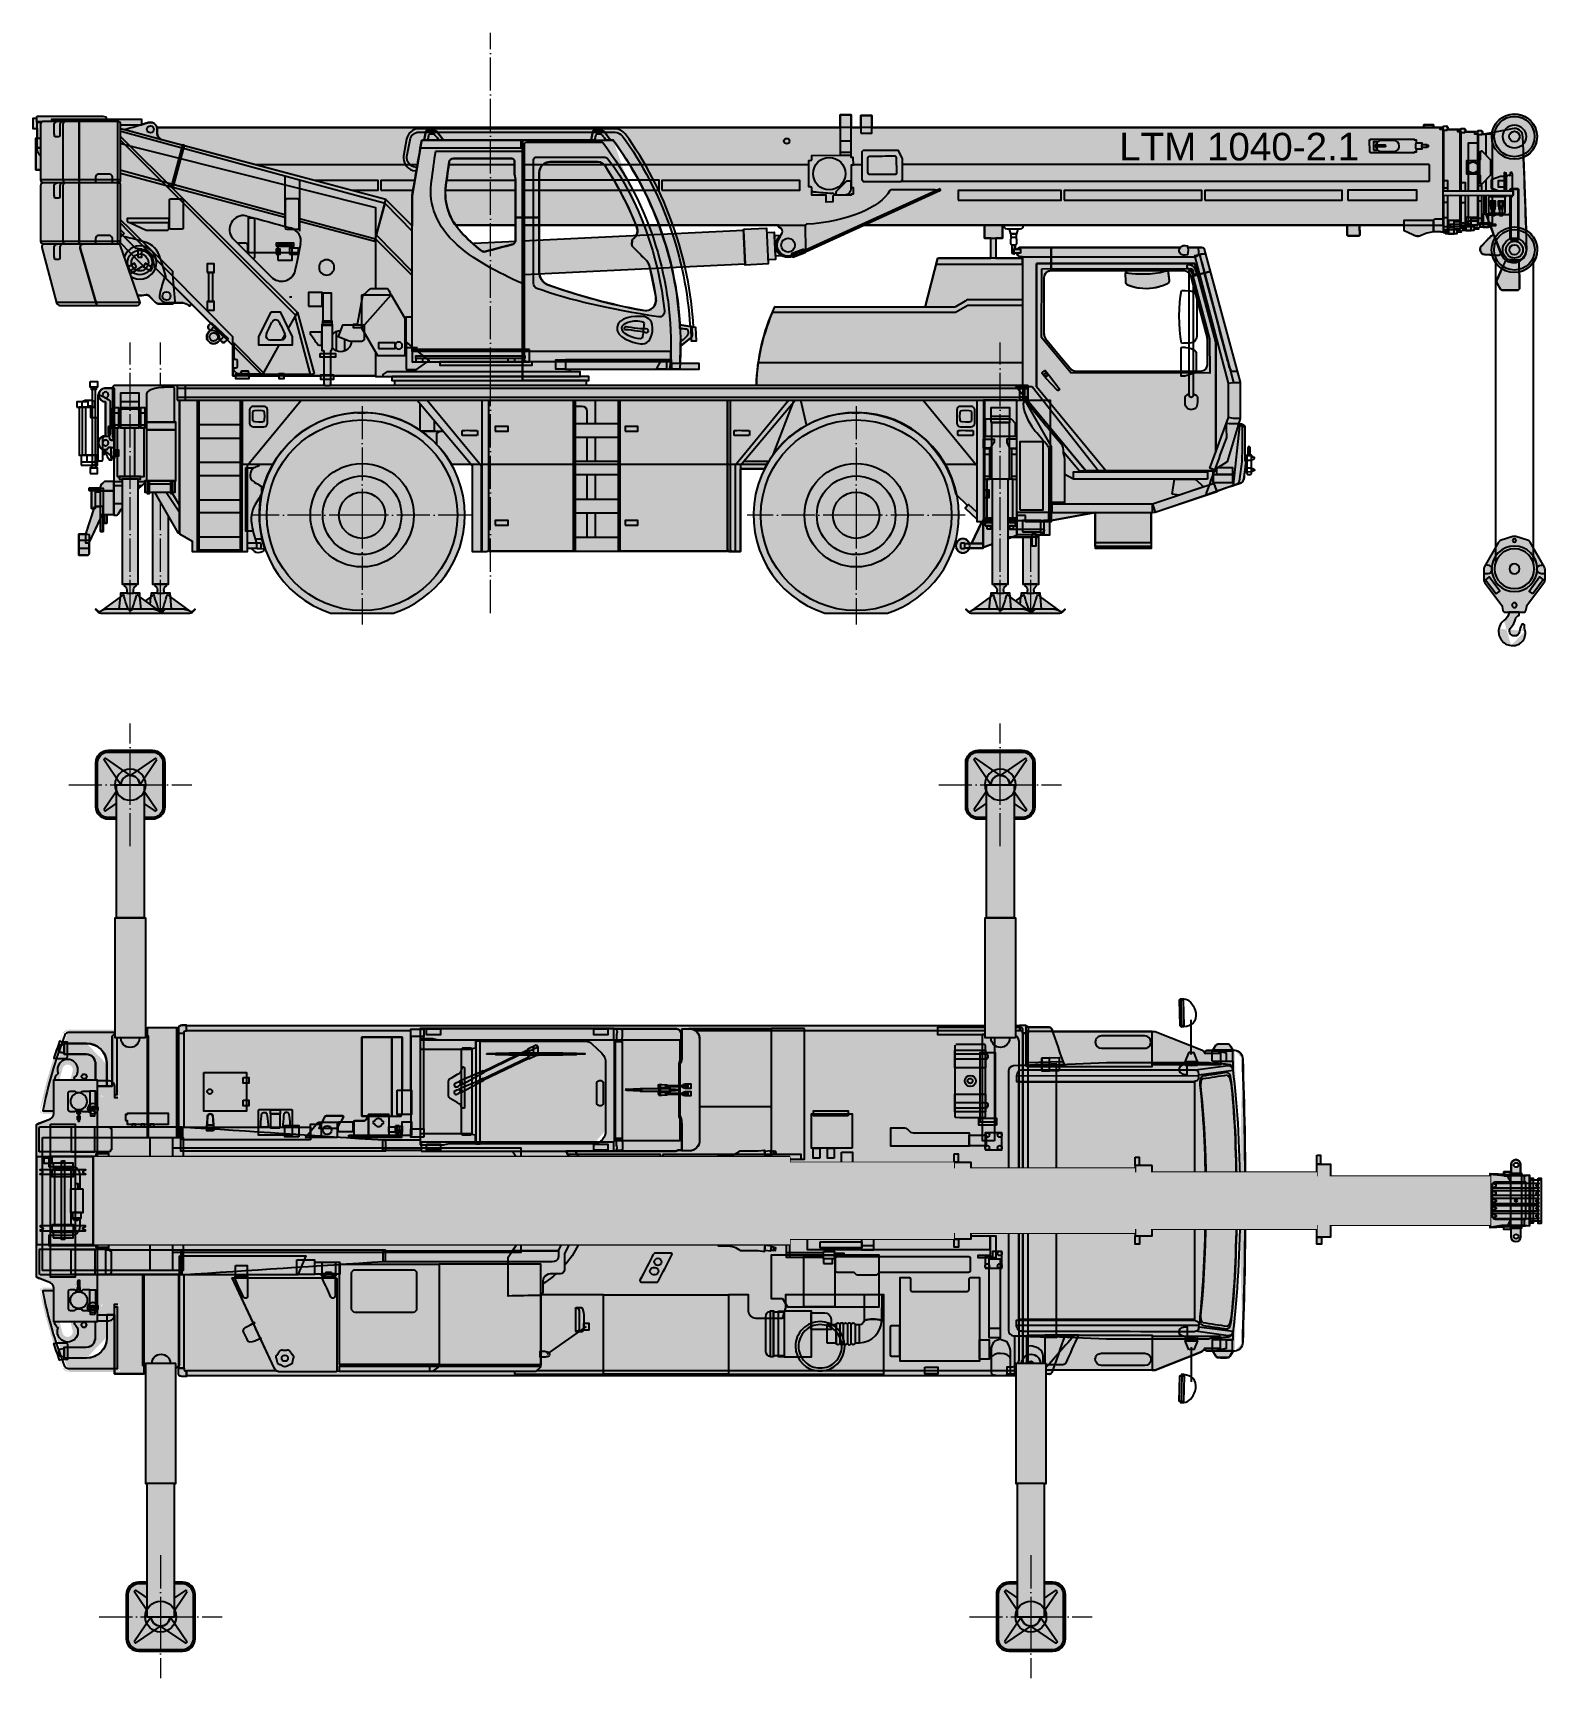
# Model space of a CAD drawing. Header units: millimetres. Extents: x 36329 to 47287, y -30710 to -18789.
import ezdxf

# ---------------------------------------------------------------- set-up
doc = ezdxf.new("R2010")
doc.units = ezdxf.units.MM
doc.set_wipeout_variables(frame=1)
doc.linetypes.add('ACAD_ISO04W100', pattern=[30, 24, -3, 0, -3])
doc.layers.add('LTM-1040-2.1', color=251, linetype='Continuous')
doc.layers.add('LTM-1040-2.1 Оси', color=254, linetype='ACAD_ISO04W100', lineweight=15)
doc.layers.add('LTM-1040-2.1 Штрих', color=41, linetype='Continuous', lineweight=15)
doc.styles.add('arial', font='arial.ttf')

# ---------------------------------------------------------------- blocks, each defined once
blk = doc.blocks.new('BLOCK-20171129.101617')
at = {"color": 0, "linetype": 'ByBlock', "lineweight": -2, "transparency": 16777216}
blk.add_wipeout([(-228, 709), (-228, 709), (-419, 616), (-576, 472), (-686, 290), (-740, 84), (-745, 0), (-745, 0), (-715, -211), (-591, -454), (-427, -611), (-228, -709), (0, -709), (228, -709), (377, -642), (494, -558), (631, -396), (717, -201), (745, 10), (712, 221), (620, 413), (478, 572), (297, 683), (0, 739)], dxfattribs=at)
at = {"layer": 'LTM-1040-2.1 Штрих'}
h = blk.add_hatch(color=251, dxfattribs=at)
h.dxf.hatch_style = 1
edge = h.paths.add_edge_path()
edge.add_line((-228, -709), (228, -709))
edge.add_arc((0, 0), 745, 287.8603, 360)
edge.add_arc((0, 0), 745, 360, 612.1397)
edge = h.paths.add_edge_path(flags=16)
edge.add_arc((0, 0), 691, 0, 360)
at = {"layer": 'LTM-1040-2.1 Штрих', "extrusion": (0, 0, -1)}
h = blk.add_hatch(color=252, dxfattribs=at)
h.dxf.hatch_style = 1
h.paths.add_polyline_path([(0, 375), (0, 691, 0.414214), (-691, 0), (-375, 0, -0.414214)])
h.paths.add_polyline_path([(-375, 0), (-691, 0, 0.414214), (0, -691), (0, -375, -0.414214)])
h.paths.add_polyline_path([(691, 0), (375, 0, -0.414214), (0, -375), (0, -691, 0.414214)])
h.paths.add_polyline_path([(0, 691), (0, 375, -0.414214), (375, 0), (691, 0, 0.414214)])
h = blk.add_hatch(color=256, dxfattribs=at)
h.dxf.hatch_style = 1
h.set_gradient(color1=(132, 132, 132), color2=(214, 214, 214), tint=1, name='HEMISPHERICAL')
h.paths.add_polyline_path([(0, 285), (0, 375, 0.414214), (-375, 0), (-285, 0, -0.414214)])
h.paths.add_polyline_path([(0, 168), (0, 285, 0.414214), (-285, 0), (-168, 0, -0.414214)], flags=17)
h.paths.add_polyline_path([(-285, 0), (-375, 0, 0.414214), (0, -375), (0, -285, -0.414214)])
h.paths.add_polyline_path([(-168, 0), (-285, 0, 0.414214), (0, -285), (0, -168, -0.414214)], flags=17)
h.paths.add_polyline_path([(285, 0), (168, 0, -0.414214), (0, -168), (0, -285, 0.414214)], flags=17)
h.paths.add_polyline_path([(375, 0), (285, 0, -0.414214), (0, -285), (0, -375, 0.414214)])
h.paths.add_polyline_path([(0, 285), (0, 168, -0.414214), (168, 0), (285, 0, 0.414214)], flags=17)
h.paths.add_polyline_path([(0, 375), (0, 285, -0.414214), (285, 0), (375, 0, 0.414214)])
h = blk.add_hatch(color=256, dxfattribs=at)
h.dxf.hatch_style = 1
h.paths.add_polyline_path([(0, 168, 0.414214), (-168, 0), (0, 0)])
h.paths.add_polyline_path([(0, 0), (-168, 0, 0.414214), (0, -168)])
h.paths.add_polyline_path([(168, 0), (0, 0), (0, -168, 0.414214)])
h.paths.add_polyline_path([(0, 168), (0, 0), (168, 0, 0.414214)])
at = {"color": 0, "linetype": 'ByBlock', "lineweight": -2, "transparency": 16777216}
blk.add_lwpolyline([(-228, -709), (228, -709, 0.325594), (745, 0, 1.965571), (-228, -709)], format="xyb", dxfattribs=at)
for radius in [691, 375, 285, 168]:
    blk.add_circle((0, 0), radius, dxfattribs=at)
at = {"layer": 'LTM-1040-2.1 Оси', "ltscale": 10, "transparency": 16777216}
for p, q in [((0, 791), (0, 0)), ((0, 0), (-791, 0)), ((0, 0), (0, -791)), ((791, 0), (0, 0))]:
    blk.add_line(p, q, dxfattribs=at)
blk = doc.blocks.new('BLOCK-20171129.112738')
at = {"color": 0, "linetype": 'ByBlock', "lineweight": -2}
blk.add_lwpolyline([(-3776, 2948), (-3807, 2948)], dxfattribs=at)
for points in [[(-3807, 2948), (-3828, 2937), (-3836, 2933), (-3845, 2904)], [(-3736, 2902), (-3742, 2923), (-3746, 2934), (-3776, 2948)]]:
    blk.add_open_spline(points, degree=3, dxfattribs=at)
blk.add_wipeout([(-696, 1648), (-696, 1685), (696, 1685), (696, 1648), (2728, 1648), (2738, 1634), (2738, 1630), (2794, 1630), (2794, 1630), (2820, 1620), (2836, 1597), (2838, 1569), (2825, 1545), (2800, 1531), (2790, 1530), (2790, 1285), (2790, 1285), (2817, 1276), (2835, 1255), (2840, 1227), (2828, 1201), (2820, 1193), (2729, 1125), (2729, 954), (2797, 954), (2818, 933), (2818, 933), (2822, 927), (2825, 921), (2827, 914), (2828, 906), (2828, 906), (2907, 906), (2907, 889), (2892, 889), (2892, 758), (2874, 758), (2935, 573), (2983, 573), (2983, 420), (2920, 420), (2920, 420), (2916, 421), (2912, 422), (2909, 426), (2908, 430), (2908, 430), (2908, 508), (2826, 685), (2826, 591), (2807, 591), (2807, 714), (2799, 714), (2799, 652), (2779, 652), (2779, 714), (2729, 714), (2729, 710), (2710, 710), (2710, 710), (2707, 711), (2703, 712), (2701, 713), (2698, 716), (2677, 754), (2547, 905), (2507, 939), (2505, 939), (2505, 877), (2488, 877), (2488, 866), (2471, 866), (2471, 877), (2434, 877), (2265, 581), (2253, 581), (2253, 575), (2162, 521), (2162, 446), (1761, 446), (1761, 471), (1728, 471), (1634, 465), (1634, 465), (1662, 571), (1674, 679), (1671, 788), (1651, 895), (1616, 999), (1567, 1096), (1503, 1185), (1428, 1263), (1342, 1330), (1246, 1384), (1145, 1423), (1038, 1446), (929, 1454), (820, 1446), (714, 1422), (612, 1383), (517, 1329), (431, 1262), (356, 1183), (292, 1094), (283, 1079), (139, 1079), (132, 1070), (132, 447), (23, 447), (11, 459), (11, 448), (-1718, 448), (-1718, 459), (-1727, 447), (-1812, 447), (-1812, 1045), (-1985, 1045), (-1985, 1045), (-2041, 1139), (-2110, 1223), (-2190, 1296), (-2280, 1357), (-2378, 1404), (-2482, 1436), (-2590, 1452), (-2699, 1452), (-2806, 1437), (-2911, 1406), (-3009, 1360), (-3100, 1300), (-3181, 1227), (-3250, 1143), (-3306, 1050), (-3349, 950), (-3372, 861), (-3457, 780), (-3440, 761), (-3525, 681), (-3525, 664), (-3561, 661), (-3487, 505), (-3471, 505), (-3471, 505), (-3455, 528), (-3428, 538), (-3400, 533), (-3380, 514), (-3372, 487), (-3380, 460), (-3402, 441), (-3430, 437), (-3456, 448), (-3471, 471), (-3570, 471), (-3570, 478), (-3575, 478), (-3653, 506), (-3653, 480), (-3678, 480), (-3678, 515), (-3779, 550), (-3922, 550), (-3922, 488), (-3955, 488), (-3955, 550), (-3964, 550), (-3968, 558), (-3978, 566), (-4054, 566), (-4054, 662), (-4056, 662), (-4056, 664), (-4065, 664), (-4065, 670), (-4381, 729), (-4381, 483), (-4383, 483), (-4383, 470), (-4790, 470), (-4790, 509), (-4788, 509), (-4788, 729), (-4797, 729), (-4816, 732), (-5264, 884), (-5245, 939), (-5237, 947), (-5237, 1030), (-4314, 1030), (-3888, 1544), (-3894, 1544), (-3894, 1648), (-1927, 1648)], dxfattribs=at)
at = {"layer": 'LTM-1040-2.1 Штрих'}
h = blk.add_hatch(color=254, dxfattribs=at)
h.dxf.hatch_style = 1
edge = h.paths.add_edge_path()
edge.add_line((-1927, 1648), (-696, 1648))
edge.add_line((-696, 1648), (-696, 1685))
edge.add_line((-696, 1685), (696, 1685))
edge.add_line((696, 1685), (696, 1648))
edge.add_line((696, 1648), (2728, 1648))
edge.add_line((2728, 1648), (2738, 1634))
edge.add_line((2738, 1634), (2738, 1630))
edge.add_line((2738, 1630), (2794, 1630))
edge.add_arc((2789, 1580), 50.3, -89.0379, 84.9448, ccw=False)
edge.add_line((2790, 1530), (2790, 1285))
edge.add_arc((2789, 1234), 51, -53.15, 88.9564, ccw=False)
edge.add_line((2820, 1193), (2729, 1125))
edge.add_line((2729, 1125), (2729, 954))
edge.add_line((2729, 954), (2797, 954))
edge.add_line((2797, 954), (2818, 933))
edge.add_arc((2786, 905), 42.2, 1.2805, 41.3297, ccw=False)
edge.add_line((2828, 906), (2907, 906))
edge.add_line((2907, 906), (2907, 889))
edge.add_line((2907, 889), (2892, 889))
edge.add_line((2892, 889), (2892, 758))
edge.add_line((2892, 758), (2874, 758))
edge.add_line((2874, 758), (2935, 573))
edge.add_line((2935, 573), (2983, 573))
edge.add_line((2983, 573), (2983, 420))
edge.add_line((2983, 420), (2920, 420))
edge.add_arc((2918, 431), 10.5, 186.8337, 279.3421, ccw=False)
edge.add_line((2908, 430), (2908, 508))
edge.add_line((2908, 508), (2826, 685))
edge.add_line((2826, 685), (2826, 591))
edge.add_line((2826, 591), (2807, 591))
edge.add_line((2807, 591), (2807, 714))
edge.add_line((2807, 714), (2799, 714))
edge.add_line((2799, 714), (2799, 652))
edge.add_line((2799, 652), (2779, 652))
edge.add_line((2779, 652), (2779, 714))
edge.add_line((2779, 714), (2729, 714))
edge.add_line((2729, 714), (2729, 710))
edge.add_line((2729, 710), (2710, 710))
edge.add_arc((2709, 725), 14.2, 218.9172, 273.1578, ccw=False)
edge.add_line((2698, 716), (2677, 754))
edge.add_line((2677, 754), (2547, 905))
edge.add_line((2547, 905), (2507, 939))
edge.add_line((2507, 939), (2505, 939))
edge.add_line((2505, 939), (2505, 877))
edge.add_line((2505, 877), (2488, 877))
edge.add_line((2488, 877), (2488, 866))
edge.add_line((2488, 866), (2471, 866))
edge.add_line((2471, 866), (2471, 877))
edge.add_line((2471, 877), (2434, 877))
edge.add_line((2434, 877), (2265, 581))
edge.add_line((2265, 581), (2253, 581))
edge.add_line((2253, 581), (2253, 575))
edge.add_line((2253, 575), (2162, 521))
edge.add_line((2162, 521), (2162, 446))
edge.add_line((2162, 446), (1761, 446))
edge.add_line((1761, 446), (1761, 471))
edge.add_line((1761, 471), (1728, 471))
edge.add_line((1728, 471), (1634, 465))
edge.add_arc((930, 709), 745, 340.8812, 510.2297)
edge.add_line((283, 1079), (139, 1079))
edge.add_line((139, 1079), (132, 1070))
edge.add_line((132, 1070), (132, 447))
edge.add_line((132, 447), (23, 447))
edge.add_line((23, 447), (11, 459))
edge.add_line((11, 459), (11, 448))
edge.add_line((11, 448), (-1718, 448))
edge.add_line((-1718, 448), (-1718, 459))
edge.add_line((-1718, 459), (-1727, 447))
edge.add_line((-1727, 447), (-1812, 447))
edge.add_line((-1812, 447), (-1812, 1045))
edge.add_line((-1812, 1045), (-1985, 1045))
edge.add_arc((-2647, 714), 740, 26.5954, 168.5026)
edge.add_line((-3372, 861), (-3457, 780))
edge.add_line((-3457, 780), (-3440, 761))
edge.add_line((-3440, 761), (-3525, 681))
edge.add_line((-3525, 681), (-3525, 664))
edge.add_line((-3525, 664), (-3561, 661))
edge.add_line((-3561, 661), (-3487, 505))
edge.add_line((-3487, 505), (-3471, 505))
edge.add_arc((-3423, 488), 50.9, -160.7774, 160.3625, ccw=False)
edge.add_line((-3471, 471), (-3570, 471))
edge.add_line((-3570, 471), (-3570, 478))
edge.add_line((-3570, 478), (-3575, 478))
edge.add_line((-3575, 478), (-3653, 506))
edge.add_line((-3653, 506), (-3653, 480))
edge.add_line((-3653, 480), (-3678, 480))
edge.add_line((-3678, 480), (-3678, 515))
edge.add_line((-3678, 515), (-3779, 550))
edge.add_line((-3779, 550), (-3922, 550))
edge.add_line((-3922, 550), (-3922, 488))
edge.add_line((-3922, 488), (-3955, 488))
edge.add_line((-3955, 488), (-3955, 550))
edge.add_line((-3955, 550), (-3964, 550))
edge.add_line((-3964, 550), (-3968, 558))
edge.add_line((-3968, 558), (-3978, 566))
edge.add_line((-3978, 566), (-4054, 566))
edge.add_line((-4054, 566), (-4054, 662))
edge.add_line((-4054, 662), (-4056, 662))
edge.add_line((-4056, 662), (-4056, 664))
edge.add_line((-4056, 664), (-4065, 664))
edge.add_line((-4065, 664), (-4065, 670))
edge.add_line((-4065, 670), (-4381, 729))
edge.add_line((-4381, 729), (-4381, 483))
edge.add_line((-4381, 483), (-4383, 483))
edge.add_line((-4383, 483), (-4383, 470))
edge.add_line((-4383, 470), (-4790, 470))
edge.add_line((-4790, 470), (-4790, 509))
edge.add_line((-4790, 509), (-4788, 509))
edge.add_line((-4788, 509), (-4788, 729))
edge.add_line((-4788, 729), (-4797, 729))
edge.add_line((-4797, 729), (-4816, 732))
edge.add_line((-4816, 732), (-5264, 884))
edge.add_line((-5264, 884), (-5245, 939))
edge.add_line((-5245, 939), (-5237, 947))
edge.add_line((-5237, 947), (-5237, 1030))
edge.add_line((-5237, 1030), (-4314, 1030))
edge.add_line((-4314, 1030), (-3888, 1544))
edge.add_line((-3888, 1544), (-3894, 1544))
edge.add_line((-3894, 1544), (-3894, 1648))
edge.add_line((-3894, 1648), (-1927, 1648))
at = {"color": 0, "linetype": 'ByBlock', "lineweight": -2}
for p, q in [((2210, 1544), (2210, 1648)), ((-4381, 729), (-4065, 670))]:
    blk.add_line(p, q, dxfattribs=at)
for points in [[(-696, 1648), (-696, 1685), (696, 1685), (696, 1648)], [(2270, 1648), (2728, 1648), (2738, 1634), (2738, 1278), (2729, 1256), (2729, 710), (2710, 710)], [(2270, 1648), (2270, 1544)], [(2493, 1589), (2493, 1384), (2290, 1384), (2290, 1628), (2296, 1636), (2354, 1636)], [(2834, 1578), (2844, 1578), (2844, 1103), (2816, 1103)], [(-1718, 1544), (-1718, 448), (-927, 448), (-927, 1544)], [(-600, 1544), (-600, 448), (-941, 448), (-941, 1544)], [(-762, 1373), (-762, 1544)], [(-698, 1466), (-698, 1373)], [(-613, 1500), (-662, 1500)], [(-613, 1544), (-613, 448), (11, 448), (11, 1544)], [(2125, 1544), (2125, 446), (1799, 446), (1799, 1544)], [(2253, 1544), (2253, 575), (2162, 521), (2162, 446), (2111, 446), (2111, 1544)], [(2349, 877), (2253, 732), (2253, 1544)], [(2748, 1467), (2748, 1341), (2727, 1341), (2727, 1480)], [(2753, 1311), (2753, 1525)], [(2790, 1285), (2790, 1530)], [(2896, 1420), (2896, 1499), (2916, 1499), (2916, 1493), (2981, 1493), (2981, 1144), (2844, 1144), (2844, 1414), (2888, 1414)], [(-613, 1373), (-927, 1373)], [(2111, 1366), (1814, 1366)], [(2729, 1349), (2729, 1258)], [(2765, 1353), (2733, 1353)], [(2769, 1311), (2769, 1349)], [(-927, 1273), (-613, 1273)], [(-762, 1101), (-762, 1273)], [(-698, 1273), (-698, 1101)], [(1814, 1266), (2111, 1266)], [(2785, 1283), (2772, 1283)], [(2810, 1109), (2810, 1258)], [(-613, 1101), (-927, 1101)], [(2111, 1094), (1814, 1094)], [(2795, 1149), (2795, 1172), (2788, 1172), (2788, 1150)], [(2804, 1178), (2804, 1154)], [(-927, 1002), (-613, 1002)], [(-762, 825), (-762, 1002)], [(-698, 1002), (-698, 825)], [(1814, 994), (2111, 994)], [(2302, 877), (2285, 877), (2285, 958), (2505, 958), (2505, 877), (2488, 877)], [(2823, 886), (2729, 886), (2729, 954), (2797, 954)], [(2434, 877), (2265, 581), (2253, 581), (2253, 783), (2303, 866)], [(2471, 877), (2319, 877)], [(2505, 951), (2729, 951), (2729, 925), (2524, 925)], [(2677, 754), (2547, 905), (2507, 939), (2505, 939)], [(2644, 792), (2729, 792), (2729, 925), (2683, 925)], [(-4788, 729), (-4788, 483), (-4381, 483), (-4381, 729)], [(-613, 825), (-927, 825)], [(-927, 725), (-613, 725)], [(-762, 551), (-762, 725)], [(-698, 725), (-698, 551)], [(2111, 821), (1814, 821)], [(1814, 726), (2111, 726)], [(-3648, 567), (-3644, 567), (-3644, 607), (-4007, 607)], [(-3968, 558), (-3964, 550), (-3678, 550), (-3678, 480), (-3653, 480), (-3653, 560)], [(-613, 551), (-927, 551)], [(2111, 552), (1814, 552)], [(2908, 563), (2908, 430)], [(2920, 420), (2983, 420), (2983, 573), (2920, 573)], [(1814, 456), (2111, 456)]]:
    blk.add_lwpolyline(points, dxfattribs=at)
for points in [[(2900, 1677), (2848, 1677), (2848, 1637), (2900, 1637)], [(2680, 1342), (2546, 1342), (2546, 1593), (2680, 1593)], [(2890, 1637), (2857, 1637), (2857, 1619), (2890, 1619)], [(2887, 1071), (2861, 1071), (2861, 1619), (2887, 1619)], [(2536, 1342), (2501, 1342), (2501, 1488), (2536, 1488)], [(2536, 1363), (2501, 1363), (2501, 1448), (2536, 1448)], [(2694, 1465), (2668, 1480), (2559, 1480), (2536, 1467), (2536, 1361), (2694, 1361)], [(2680, 1489), (2546, 1489), (2546, 1531), (2680, 1531)], [(2730, 1342), (2694, 1342), (2694, 1488), (2730, 1488)], [(2730, 1363), (2694, 1363), (2694, 1448), (2730, 1448)], [(2961, 1493), (2868, 1493), (2868, 1530), (2892, 1540), (2936, 1540), (2961, 1530)], [(2998, 1493), (2916, 1493), (2916, 1530), (2998, 1530)], [(2958, 1144), (2933, 1144), (2933, 1493), (2958, 1493)], [(-976, 1319), (-1069, 1319), (-1069, 1351), (-976, 1351)], [(-34, 1319), (-128, 1319), (-128, 1351), (-34, 1351)], [(2493, 1329), (2280, 1329), (2280, 1384), (2493, 1384)], [(2493, 958), (2280, 958), (2280, 1329), (2493, 1329)], [(2706, 989), (2510, 989), (2510, 1342), (2706, 1342)], [(2652, 989), (2577, 989), (2577, 1342), (2652, 1342)], [(2728, 1123), (2748, 1123), (2748, 1201), (2728, 1201)], [(2719, 1140), (2693, 1140), (2693, 1180), (2719, 1180)], [(2965, 1071), (2848, 1071), (2848, 1144), (2965, 1144)], [(2965, 1096), (2848, 1096), (2848, 1144), (2965, 1144)], [(2965, 1096), (2923, 1096), (2923, 1144), (2965, 1144)], [(2319, 866), (2302, 866), (2302, 958), (2319, 958)], [(2471, 958), (2319, 958), (2319, 933), (2471, 933)], [(2488, 866), (2471, 866), (2471, 958), (2488, 958)], [(2690, 970), (2535, 970), (2535, 989), (2690, 989)], [(2900, 1012), (2848, 1012), (2848, 1052), (2900, 1052)], [(2890, 1052), (2857, 1052), (2857, 1071), (2890, 1071)], [(2807, 714), (2729, 714), (2729, 886), (2807, 886)], [(2907, 906), (2809, 906), (2809, 906), (2807, 906), (2807, 591), (2826, 591), (2826, 889), (2907, 889)], [(2864, 772), (2826, 772), (2826, 876), (2864, 876)], [(2892, 889), (2864, 889), (2864, 758), (2892, 758)], [(-4797, 790), (-4068, 790), (-4068, 729), (-4797, 729)], [(-4047, 729), (-3815, 729), (-3815, 670), (-4047, 670)], [(2869, 772), (2935, 573), (2935, 508), (2908, 508), (2807, 725), (2807, 772)], [(-4011, 566), (-4054, 566), (-4054, 670), (-4011, 670)], [(-4011, 566), (-3815, 566), (-3815, 670), (-4011, 670)], [(-3856, 589), (-3988, 589), (-3988, 670), (-3856, 670)], [(-3572, 657), (-3815, 657), (-3815, 687), (-3572, 687)], [(-3575, 478), (-3570, 478), (-3570, 676), (-3815, 676), (-3815, 563)], [(-3748, 633), (-3805, 633), (-3805, 657), (-3748, 657)], [(-3761, 611), (-3790, 611), (-3790, 633), (-3761, 633)], [(-3585, 633), (-3641, 633), (-3641, 657), (-3585, 657)], [(-3598, 611), (-3626, 611), (-3626, 633), (-3598, 633)], [(-976, 638), (-1069, 638), (-1069, 670), (-976, 670)], [(-34, 638), (-128, 638), (-128, 670), (-34, 670)], [(2799, 714), (2779, 714), (2779, 652), (2799, 652)], [(-4790, 509), (-4383, 509), (-4383, 470), (-4790, 470)], [(-3922, 488), (-3955, 488), (-3955, 573), (-3922, 573)], [(2908, 467), (2983, 467), (2983, 529), (2908, 529)]]:
    blk.add_lwpolyline(points, close=True, dxfattribs=at)
for points in [[(2794, 1630), (2726, 1630), (2725, 1123, -0.000118), (2820, 1193)], [(2732, 1253), (2747, 1252), (2730, 1252), (2730, 1351), (2768, 1351), (2768, 1308, -0.011285), (2766, 1294)], [(2781, 1144, 0.004453), (2764, 1111), (2744, 1111), (2748, 1200), (2769, 1200), (2780, 1184), (2800, 1184)]]:
    blk.add_lwpolyline(points, format="xyb", dxfattribs=at)
for centre in [(2789, 1581), (2789, 1233)]:
    blk.add_circle(centre, 21.2, dxfattribs=at)
blk.add_arc((-1755, 2419), 4659, 345.6011, 346.0927, dxfattribs=at)
for points in [[(2354, 1636), (2375, 1636), (2492, 1627), (2493, 1589)], [(2768, 1546), (2773, 1550), (2834, 1578), (2834, 1578)], [(2790, 1530), (2812, 1530), (2840, 1555), (2840, 1583)], [(2840, 1583), (2840, 1611), (2811, 1630), (2794, 1630)], [(-662, 1500), (-685, 1500), (-698, 1482), (-698, 1466)], [(2727, 1480), (2727, 1480), (2748, 1486), (2748, 1467)], [(2753, 1525), (2753, 1534), (2761, 1542), (2768, 1546)], [(-1767, 1288), (-1765, 1290), (-1765, 1319), (-1767, 1322)], [(2733, 1353), (2731, 1353), (2729, 1351), (2729, 1349)], [(2769, 1349), (2769, 1350), (2768, 1353), (2765, 1353)], [(2888, 1414), (2892, 1414), (2896, 1417), (2896, 1420)], [(2729, 1258), (2729, 1255), (2729, 1253), (2732, 1253)], [(2747, 1253), (2751, 1253), (2756, 1253), (2758, 1261)], [(2758, 1259), (2757, 1256), (2752, 1252), (2747, 1252)], [(2772, 1283), (2760, 1283), (2753, 1294), (2753, 1311)], [(2766, 1294), (2765, 1288), (2759, 1262), (2758, 1259)], [(2768, 1300), (2768, 1303), (2769, 1307), (2769, 1311)], [(2810, 1258), (2810, 1267), (2804, 1283), (2785, 1283)], [(2840, 1235), (2840, 1261), (2816, 1285), (2790, 1285)], [(2820, 1193), (2824, 1196), (2840, 1208), (2840, 1235)], [(2788, 1150), (2788, 1150), (2784, 1149), (2781, 1144)], [(2804, 1154), (2804, 1151), (2802, 1149), (2795, 1149)], [(2800, 1184), (2803, 1184), (2804, 1180), (2804, 1178)], [(2816, 1103), (2813, 1103), (2810, 1105), (2810, 1109)], [(2797, 954), (2797, 954), (2811, 941), (2818, 933)], [(2818, 933), (2824, 926), (2835, 907), (2823, 886)], [(-4007, 607), (-4012, 607), (-4015, 598), (-4008, 592)], [(-4008, 592), (-4002, 585), (-3968, 558), (-3968, 558)], [(-3653, 560), (-3653, 565), (-3650, 567), (-3648, 567)], [(2920, 573), (2911, 573), (2908, 568), (2908, 563)]]:
    blk.add_open_spline(points, degree=3, dxfattribs=at)
at = {"layer": 'LTM-1040-2.1 Оси', "ltscale": 10}
blk.add_line((0, 0), (0, 1685), dxfattribs=at)
at = {"color": 0, "linetype": 'ByBlock', "lineweight": -2, "transparency": 16777216, "xscale": -1}
blk.add_blockref('BLOCK-20171129.101617', (930, 709), dxfattribs=at)
at = {"color": 0, "linetype": 'ByBlock', "lineweight": -2}
blk.add_wipeout([(-5432, 1411), (-5420, 1370), (-5446, 1369), (-5464, 1356), (-5464, 1356), (-5465, 1355), (-5466, 1354), (-5466, 1353), (-5467, 1352), (-5467, 1352), (-5467, 1105), (-5467, 1105), (-5469, 1103), (-5472, 1101), (-5473, 1098), (-5473, 1094), (-5458, 969), (-5458, 969), (-5455, 959), (-5450, 951), (-5442, 945), (-5433, 941), (-5433, 941), (-5411, 935), (-5403, 932), (-5264, 884), (-5245, 939), (-5237, 947), (-5237, 1030), (-4314, 1030), (-3888, 1544), (-3894, 1544), (-3894, 1648), (-1927, 1648), (-1927, 1648), (-1939, 1795), (-1965, 1941), (-2005, 2083), (-2060, 2220), (-3150, 2220), (-3239, 2566), (-3239, 2566), (-3240, 2568), (-3242, 2570), (-3245, 2572), (-3248, 2572), (-3248, 2572), (-3625, 2572), (-3625, 2716), (-3581, 2716), (-3581, 2816), (-3590, 2823), (-3701, 2823), (-3710, 2815), (-3710, 2716), (-3661, 2716), (-3661, 2572), (-3855, 2572), (-3855, 2581), (-3847, 2581), (-3847, 2581), (-3836, 2582), (-3826, 2588), (-3819, 2597), (-3817, 2608), (-3802, 2608), (-3802, 2608), (-3796, 2603), (-3788, 2602), (-3782, 2607), (-3780, 2614), (-3780, 2668), (-3803, 2668), (-3803, 2636), (-3820, 2636), (-3820, 2636), (-3822, 2643), (-3827, 2647), (-3833, 2650), (-3840, 2650), (-4064, 2650), (-4064, 2480), (-4064, 2480), (-4044, 2477), (-4027, 2467), (-4015, 2450), (-4011, 2430), (-4011, 2430), (-4011, 2031), (-4011, 2031), (-4011, 2019), (-4013, 2008), (-4017, 1998), (-4023, 1988), (-4023, 1988), (-4198, 1776), (-4198, 1776), (-4207, 1766), (-4219, 1759), (-4232, 1755), (-4245, 1754), (-4245, 1754), (-5145, 1754), (-5145, 1754), (-5164, 1757), (-5181, 1768), (-5192, 1784), (-5196, 1803), (-5196, 1803), (-5196, 1976), (-5196, 1976), (-5196, 1983), (-5195, 1989), (-5194, 1995), (-5193, 2001), (-5078, 2438), (-5216, 2476), (-5432, 1673), (-5432, 1671)], dxfattribs=at)
for p, q in [((-3956, 2534), (-3956, 1640)), ((-3956, 1640), (-3956, 2534)), ((-3855, 2528), (-3855, 2581)), ((-3229, 2528), (-3855, 2528)), ((-5256, 1168), (-5256, 1964)), ((-5256, 1964), (-5256, 1167)), ((-3855, 1814), (-1940, 1814)), ((-5411, 1750), (-5371, 1750)), ((-4459, 1030), (-3956, 1640)), ((-3925, 1642), (-4405, 1030)), ((-4315, 1029), (-3806, 1642)), ((-3872, 1642), (-3925, 1642)), ((-3806, 1642), (-3872, 1642)), ((-3872, 1545), (-3872, 1642)), ((-4065, 1207), (-3872, 1545)), ((-5446, 1369), (-5464, 1356)), ((-5432, 1411), (-5339, 1096)), ((-4065, 670), (-4065, 1207)), ((-5339, 1096), (-5247, 1037)), ((-4152, 1169), (-4268, 1030)), ((-4268, 1030), (-5261, 1030)), ((-5235, 1030), (-5204, 1030)), ((-4226, 970), (-4162, 1004))]:
    blk.add_line(p, q, dxfattribs=at)
blk.add_line((-3239, 2566), (-3150, 2220))
at = {"color": 1, "linetype": 'ByBlock', "lineweight": -2}
blk.add_line((-5432, 1673), (-5432, 1671), dxfattribs=at)
at = {"color": 0, "linetype": 'ByBlock', "lineweight": -2}
for points in [[(-3728, 2810), (-3854, 2810)], [(-3838, 2781), (-3747, 2781)], [(-3822, 2781), (-3813, 2748), (-3770, 2748), (-3761, 2781)], [(-3581, 2816), (-3581, 2716), (-3710, 2716), (-3710, 2815)], [(-3701, 2823), (-3590, 2823)], [(-3803, 2636), (-3803, 2668)], [(-3780, 2668), (-3780, 2614)], [(-3769, 2704), (-3769, 2677)], [(-3661, 2716), (-3661, 2572)], [(-3625, 2572), (-3625, 2716)], [(-3855, 2572), (-3248, 2572)], [(-3462, 2273), (-3855, 2273)], [(-2060, 2220), (-3370, 2220)], [(-5196, 1803), (-5196, 1976)], [(-5007, 1927), (-5032, 1927)], [(-5114, 1883), (-5114, 1762)], [(-4245, 1754), (-5145, 1754)], [(-5123, 1560), (-5123, 1531)], [(-5033, 1532), (-5033, 1559)], [(-3894, 1544), (-3836, 1544), (-3836, 1648), (-3894, 1648)], [(-3894, 1648), (-3894, 1544)], [(2270, 1565), (-3861, 1565), (-3861, 1627), (2270, 1627)], [(-3509, 1377), (-3509, 1471)], [(459, 1544), (68, 1070), (68, 447), (23, 447), (11, 459), (11, 1544)], [(530, 1544), (132, 1070), (132, 447), (71, 447), (59, 459), (59, 1544)], [(509, 1324), (509, 1519)], [(1814, 1544), (1814, 446), (1761, 446), (1761, 1072), (1372, 1544)], [(1799, 1544), (1799, 1079), (1577, 1079)], [(1616, 1377), (1616, 1471)], [(1642, 1498), (1719, 1498)], [(1745, 1471), (1745, 1377)], [(-5427, 1356), (-5382, 928)], [(-5247, 1037), (-5247, 1037), (-5213, 1050), (-5348, 1417)], [(407, 1397), (407, 1319), (341, 1319)], [(503, 1319), (367, 1319), (390, 1301), (390, 1222)], [(407, 1397), (407, 1319), (503, 1319)], [(1719, 1350), (1642, 1350)], [(-5520, 1136), (-5467, 1139)], [(-4047, 1182), (-4047, 664), (-4065, 664), (-4065, 803), (-4162, 803), (-4162, 1116)], [(1679, 1079), (1679, 1069)], [(-5520, 1024), (-5465, 1021)], [(1721, 594), (1772, 594), (1772, 1052), (1714, 1052)], [(1665, 505), (1665, 470)], [(1761, 471), (1692, 471), (1692, 507), (1761, 507)], [(1694, 470), (1694, 505)], [(1721, 594), (1696, 507), (1761, 507), (1761, 594)]]:
    blk.add_lwpolyline(points, dxfattribs=at)
for points in [[(-3774, 2748), (-3809, 2748), (-3809, 2721), (-3774, 2721)], [(-3840, 2608), (-3796, 2608), (-3796, 2636), (-3840, 2636)], [(-5380, 1671), (-5432, 1671), (-5432, 1411), (-5384, 1411), (-5348, 1417), (-5348, 1667)], [(-3894, 1565), (-3836, 1565), (-3836, 1627), (-3894, 1627)], [(-3877, 706), (-3815, 706), (-3815, 1544), (-4056, 1544), (-4056, 662), (-3877, 662)], [(-3572, 666), (-3815, 666), (-3815, 1544), (-3572, 1544)], [(-3626, 1382), (-3763, 1382), (-3763, 1488), (-3626, 1488)], [(-3773, 1408), (-3802, 1375), (-3802, 1280), (-3587, 1280), (-3587, 1408)], [(-3626, 1382), (-3763, 1382), (-3763, 1424), (-3626, 1424)], [(-3630, 970), (-3760, 970), (-3760, 1382), (-3630, 1382)], [(-3835, 747), (-4004, 747), (-4004, 1241), (-3835, 1241)], [(-3815, 1260), (-3742, 1260), (-3742, 1237), (-3762, 1196), (-3815, 1196)], [(-3572, 1260), (-3650, 1260), (-3650, 1237), (-3622, 1196), (-3572, 1196)], [(-5481, 1015), (-5487, 1005), (-5508, 1005), (-5515, 1015), (-5515, 1144), (-5481, 1144)], [(-3776, 971), (-3815, 971), (-3815, 1190), (-3776, 1190)], [(-3776, 992), (-3815, 992), (-3815, 1149), (-3776, 1149)], [(-3572, 992), (-3620, 992), (-3620, 1149), (-3572, 1149)], [(-3572, 971), (-3619, 971), (-3619, 1190), (-3572, 1190)], [(-5237, 947), (-5380, 947), (-5380, 1001), (-5237, 1001)], [(-5261, 1007), (-5379, 1007), (-5379, 1052), (-5261, 1052)], [(-5197, 970), (-4226, 970), (-4226, 1024), (-5197, 1024)], [(-4939, 862), (-4956, 970), (-5106, 970), (-5170, 914), (-4990, 854)], [(-3597, 687), (-3786, 687), (-3786, 970), (-3597, 970)], [(-5245, 939), (-4797, 790), (-4816, 732), (-5265, 882)], [(-3572, 837), (-3614, 837), (-3614, 890), (-3572, 890)]]:
    blk.add_lwpolyline(points, close=True, dxfattribs=at)
for points in [[(-3855, 2229), (-3460, 2229), (-3371, 2178), (-2041, 2178, 0.000661), (-2041, 2178)], [(-5094, 1736, 0.002903), (-5032, 1717), (-5006, 1717, 0.036739), (-5004, 1743), (-5004, 1901)], [(-4021, 1756), (-4051, 1720), (-4122, 1628, 0.416744), (-4116, 1614)], [(-4107, 1615), (-4028, 1701), (-3998, 1737, 0.408104), (-3999, 1741), (-4017, 1757)], [(-4130, 1231, 0.000874), (-3880, 1532), (-3865, 1531), (-3860, 1519)], [(-5427, 956, -0.000304), (-5447, 1098), (-5450, 1200), (-5449, 1352), (-5467, 1352)], [(-5331, 1365, 0.002737), (-5333, 1272, 0.00025), (-5184, 863)], [(1683, 1062, -0.136079), (1714, 1052, -0.068001)], [(1659, 912), (1659, 893), (1659, 861, -0.007138), (1694, 805)]]:
    blk.add_lwpolyline(points, format="xyb", dxfattribs=at)
for points in [[(-4122, 1628, 0.416744), (-4116, 1614, -0.416744)], [(-5497, 1145, -0.415015), (-5506, 1154), (-5506, 1197, -0.416285), (-5497, 1206, -0.414503), (-5488, 1197), (-5488, 1154, -0.413241)]]:
    blk.add_lwpolyline(points, format="xyb", close=True, dxfattribs=at)
blk.add_circle((-4026, 1728), 11.4, dxfattribs=at)
for centre, radius, start, end in [((-3532, 2811), 326, 163.4498, 179.4397), ((4167066, 1877), 4170921, 179.990336, 180.00315), ((3086, 13368), 12883, 239.4534, 239.9228), ((-4968, 3563), 1609, 266.4224, 268.6076), ((-72750, 58405), 88918, 320.44052, 320.61774), ((46150, 1229), 51617, 179.8632, 180.1368), ((-15158, 323388), 322165, 271.72753, 271.7466), ((-9526, 5995), 7279, 318.9427, 320.02), ((-5621, -2400), 3511, 87.6698, 88.2473), ((4079, 2178), 9614, 186.4726, 187.227), ((-5611, 4364), 3315, 271.6904, 272.3019), ((-31149, -74387), 79598, 70.96714, 71.1281), ((2048, 316), 716, 117.9186, 122.2158), ((1680, 488), 51, 61.8879, 120.7985), ((1680, 488), 51, 206.287, 340.8247)]:
    blk.add_arc(centre, radius, start, end, dxfattribs=at)
for points in [[(-3723, 2815), (-3723, 2844), (-3730, 2881), (-3736, 2902)], [(-3854, 2810), (-3854, 2808), (-3856, 2807), (-3859, 2807)], [(-3859, 2807), (-3859, 2798), (-3854, 2781), (-3838, 2781)], [(-3858, 2814), (-3854, 2814), (-3853, 2812), (-3854, 2810)], [(-3747, 2781), (-3727, 2781), (-3723, 2796), (-3723, 2807)], [(-3728, 2810), (-3728, 2812), (-3727, 2815), (-3723, 2815)], [(-3723, 2807), (-3726, 2807), (-3727, 2809), (-3728, 2810)], [(-3710, 2815), (-3710, 2820), (-3706, 2823), (-3701, 2823)], [(-3590, 2823), (-3585, 2823), (-3581, 2822), (-3581, 2816)], [(-3840, 2650), (-3824, 2650), (-3821, 2642), (-3820, 2636)], [(-3814, 2706), (-3814, 2711), (-3810, 2717), (-3805, 2721)], [(-3814, 2678), (-3814, 2687), (-3814, 2699), (-3814, 2706)], [(-3789, 2668), (-3806, 2668), (-3814, 2669), (-3814, 2678)], [(-3769, 2677), (-3769, 2671), (-3773, 2668), (-3789, 2668)], [(-3777, 2721), (-3772, 2717), (-3769, 2711), (-3769, 2704)], [(-3817, 2608), (-3818, 2599), (-3821, 2581), (-3847, 2581)], [(-3792, 2602), (-3797, 2602), (-3800, 2605), (-3802, 2608)], [(-3780, 2614), (-3780, 2614), (-3780, 2602), (-3792, 2602)], [(-3248, 2572), (-3243, 2572), (-3241, 2570), (-3239, 2566)], [(-4011, 2031), (-4011, 2020), (-4012, 2000), (-4023, 1988)], [(-5196, 1976), (-5196, 1981), (-5196, 1990), (-5193, 2001)], [(-5118, 2006), (-5118, 1976), (-5099, 1959), (-5069, 1957)], [(-5093, 1911), (-5107, 1904), (-5114, 1891), (-5114, 1883)], [(-5032, 1927), (-5032, 1927), (-5079, 1917), (-5093, 1911)], [(-5004, 1901), (-5004, 1911), (-5007, 1927), (-5007, 1927)], [(-5371, 1750), (-5368, 1754), (-5355, 1780), (-5348, 1806)], [(-5145, 1754), (-5172, 1754), (-5196, 1773), (-5196, 1803)], [(-5114, 1762), (-5114, 1753), (-5104, 1739), (-5094, 1736)], [(-4198, 1776), (-4207, 1765), (-4217, 1754), (-4245, 1754)], [(-4017, 1757), (-4018, 1758), (-4020, 1758), (-4021, 1756)], [(-5115, 1578), (-5121, 1576), (-5123, 1568), (-5123, 1560)], [(-5092, 1589), (-5102, 1587), (-5106, 1583), (-5115, 1578)], [(-5043, 1578), (-5050, 1584), (-5054, 1588), (-5064, 1589)], [(-5033, 1559), (-5033, 1565), (-5038, 1574), (-5043, 1578)], [(-4116, 1614), (-4113, 1613), (-4110, 1613), (-4107, 1615)], [(-5123, 1531), (-5123, 1504), (-5118, 1474), (-5078, 1474)], [(-5078, 1474), (-5039, 1474), (-5033, 1507), (-5033, 1532)], [(-3860, 1519), (-3861, 1441), (-3921, 1350), (-3948, 1318)], [(1616, 1471), (1616, 1486), (1627, 1498), (1642, 1498)], [(1642, 1466), (1637, 1460), (1638, 1395), (1642, 1388)], [(1720, 1466), (1717, 1470), (1645, 1471), (1642, 1466)], [(1719, 1498), (1733, 1498), (1745, 1486), (1745, 1471)], [(1720, 1388), (1723, 1392), (1722, 1461), (1720, 1466)], [(-5467, 1352), (-5466, 1354), (-5461, 1358), (-5455, 1359)], [(-5455, 1359), (-5450, 1360), (-5427, 1356), (-5427, 1356)], [(-5338, 1373), (-5336, 1373), (-5331, 1369), (-5331, 1365)], [(96, 1322), (94, 1321), (94, 1290), (96, 1288)], [(204, 1322), (202, 1326), (98, 1324), (96, 1322)], [(204, 1288), (206, 1290), (207, 1319), (204, 1322)], [(1642, 1350), (1627, 1350), (1616, 1362), (1616, 1377)], [(1642, 1388), (1646, 1381), (1714, 1383), (1720, 1388)], [(1745, 1377), (1745, 1362), (1733, 1350), (1719, 1350)], [(-4152, 1181), (-4152, 1209), (-4140, 1220), (-4130, 1231)], [(-4037, 1214), (-4044, 1205), (-4047, 1195), (-4047, 1182)], [(96, 1288), (97, 1285), (202, 1285), (204, 1288)], [(-5536, 1123), (-5536, 1126), (-5536, 1128), (-5531, 1128)], [(-5533, 1117), (-5535, 1118), (-5536, 1119), (-5536, 1123)], [(-5514, 1109), (-5514, 1109), (-5530, 1116), (-5533, 1117)], [(-5531, 1128), (-5527, 1128), (-5523, 1129), (-5520, 1136)], [(-5467, 1105), (-5470, 1106), (-5473, 1108), (-5478, 1108)], [(-5473, 1094), (-5474, 1101), (-5467, 1105), (-5467, 1105)], [(-4162, 1116), (-4162, 1134), (-4152, 1145), (-4152, 1181)], [(-5533, 1043), (-5535, 1042), (-5536, 1041), (-5536, 1037)], [(-5536, 1037), (-5536, 1034), (-5536, 1032), (-5531, 1032)], [(-5514, 1051), (-5514, 1051), (-5530, 1044), (-5533, 1043)], [(-5531, 1032), (-5527, 1032), (-5523, 1030), (-5520, 1024)], [(-5469, 1054), (-5471, 1053), (-5474, 1052), (-5478, 1052)], [(-5433, 941), (-5444, 945), (-5456, 953), (-5458, 969)], [(-5403, 932), (-5413, 935), (-5425, 942), (-5427, 956)], [(1679, 1069), (1679, 1065), (1680, 1063), (1683, 1062)], [(1714, 1052), (1748, 1033), (1756, 972), (1712, 950)], [(-5382, 928), (-5382, 928), (-5423, 937), (-5433, 941)], [(-5184, 863), (-5182, 860), (-5188, 857), (-5192, 859)], [(1666, 923), (1663, 921), (1659, 918), (1659, 912)], [(1694, 805), (1723, 757), (1743, 713), (1730, 643)], [(1730, 643), (1723, 601), (1721, 594), (1721, 594)], [(1680, 510), (1674, 510), (1669, 508), (1665, 505)], [(1694, 505), (1690, 508), (1685, 510), (1680, 510)], [(1665, 470), (1669, 467), (1674, 465), (1680, 465)], [(1680, 465), (1685, 465), (1690, 467), (1694, 470)]]:
    blk.add_open_spline(points, degree=3, dxfattribs=at)
blk.add_open_spline([(-2060, 2220), (-2059, 2219), (-2059, 2217), (-2058, 2216), (-2001, 2092), (-1929, 1870), (-1927, 1651), (-1927, 1650), (-1927, 1649), (-1927, 1648)], degree=3, knots=[-0.010674, -0.010674, -0.010674, -0.010674, 0, 0, 0, 1, 1, 1, 1.004122, 1.004122, 1.004122, 1.004122], dxfattribs=at)
blk.add_wipeout([(-5000, 2650), (-5000, 2650), (-5011, 2658), (-5024, 2663), (-5037, 2663), (-5050, 2661), (-5052, 2650), (-5118, 2650), (-5123, 2650), (-5156, 2650), (-5156, 2650), (-5162, 2649), (-5167, 2646), (-5171, 2642), (-5173, 2636), (-5216, 2476), (-5078, 2438), (-5078, 2438), (-5071, 2454), (-5060, 2467), (-5045, 2476), (-5029, 2480), (-5029, 2480), (-4908, 2480), (-4918, 2407), (-4918, 2407), (-4917, 2401), (-4914, 2396), (-4910, 2391), (-4906, 2387), (-4906, 2387), (-4836, 2361), (-4763, 2351), (-4690, 2356), (-4619, 2376), (-4619, 2376), (-4612, 2381), (-4607, 2388), (-4604, 2396), (-4604, 2404), (-4602, 2461), (-4602, 2461), (-4603, 2466), (-4605, 2471), (-4608, 2476), (-4612, 2480), (-4064, 2480), (-4064, 2650)], dxfattribs=at)
at = {"layer": 'LTM-1040-2.1 Штрих'}
h = blk.add_hatch(color=256, dxfattribs=at)
h.dxf.hatch_style = 1
edge = h.paths.add_edge_path(flags=17)
edge.add_line((-4064, 2650), (-5000, 2650))
edge.add_arc((-5033, 2616), 47.8, 46.4765, 110.4653)
edge.add_line((-5050, 2661), (-5052, 2650))
edge.add_line((-5052, 2650), (-5118, 2650))
edge.add_line((-5118, 2650), (-5123, 2650))
edge.add_line((-5123, 2650), (-5156, 2650))
edge.add_arc((-5157, 2634), 15.2, 85.542, 173.4009)
edge.add_line((-5173, 2636), (-5216, 2476))
edge.add_line((-5216, 2476), (-5078, 2438))
edge.add_arc((-5023, 2424), 56.4, 96.2264, 165.6049, ccw=False)
edge.add_line((-5029, 2480), (-4908, 2480))
edge.add_line((-4908, 2480), (-4918, 2407))
edge.add_arc((-4891, 2410), 27.1, 185.3162, 237.0995)
edge.add_arc((-4751, 2697), 347, 243.427, 292.3933)
edge.add_arc((-4633, 2402), 29.5, 299.9586, 364.023)
edge.add_line((-4604, 2404), (-4602, 2461))
edge.add_arc((-4641, 2454), 39.9, 9.8393, 41.8876)
edge.add_line((-4612, 2480), (-4064, 2480))
edge.add_line((-4064, 2480), (-4064, 2650))
edge = h.paths.add_edge_path()
edge.add_line((-5432, 1671), (-5432, 1411))
edge.add_line((-5432, 1411), (-5420, 1370))
edge.add_line((-5420, 1370), (-5446, 1369))
edge.add_line((-5446, 1369), (-5464, 1356))
edge.add_arc((-5459, 1349), 7.83, 122.978, 159.2142)
edge.add_line((-5467, 1352), (-5467, 1105))
edge.add_arc((-5461, 1094), 12.8, 119.2615, 179.4132)
edge.add_line((-5473, 1094), (-5458, 969))
edge.add_arc((-5424, 974), 34.2, 189.542, 255.122)
edge.add_line((-5433, 941), (-5411, 935))
edge.add_line((-5411, 935), (-5403, 932))
edge.add_line((-5403, 932), (-5264, 884))
edge.add_line((-5264, 884), (-5245, 939))
edge.add_line((-5245, 939), (-5237, 947))
edge.add_line((-5237, 947), (-5237, 1030))
edge.add_line((-5237, 1030), (-4314, 1030))
edge.add_line((-4314, 1030), (-3888, 1544))
edge.add_line((-3888, 1544), (-3894, 1544))
edge.add_line((-3894, 1544), (-3894, 1648))
edge.add_line((-3894, 1648), (-1927, 1648))
edge.add_arc((-3396, 1609), 1469, 1.5201, 24.5694)
edge.add_line((-2060, 2220), (-3150, 2220))
edge.add_line((-3150, 2220), (-3239, 2566))
edge.add_arc((-3247, 2564), 8.39, 15.2912, 93.3756)
edge.add_line((-3248, 2572), (-3625, 2572))
edge.add_line((-3625, 2572), (-3625, 2716))
edge.add_line((-3625, 2716), (-3581, 2716))
edge.add_line((-3581, 2716), (-3581, 2816))
edge.add_line((-3581, 2816), (-3590, 2823))
edge.add_line((-3590, 2823), (-3701, 2823))
edge.add_line((-3701, 2823), (-3710, 2815))
edge.add_line((-3710, 2815), (-3710, 2716))
edge.add_line((-3710, 2716), (-3661, 2716))
edge.add_line((-3661, 2716), (-3661, 2572))
edge.add_line((-3661, 2572), (-3855, 2572))
edge.add_line((-3855, 2572), (-3855, 2581))
edge.add_line((-3855, 2581), (-3847, 2581))
edge.add_arc((-3844, 2607), 26.7, 263.2048, 361.4864)
edge.add_line((-3817, 2608), (-3802, 2608))
edge.add_arc((-3792, 2613), 11.5, 207.5796, 363.9089)
edge.add_line((-3780, 2614), (-3780, 2668))
edge.add_line((-3780, 2668), (-3803, 2668))
edge.add_line((-3803, 2668), (-3803, 2636))
edge.add_line((-3803, 2636), (-3820, 2636))
edge.add_arc((-3837, 2633), 17.5, 10.1205, 99.165)
edge.add_line((-3840, 2650), (-4064, 2650))
edge.add_line((-4064, 2650), (-4064, 2480))
edge.add_arc((-4061, 2430), 50, -0.5055, 92.8158, ccw=False)
edge.add_line((-4011, 2430), (-4011, 2031))
edge.add_arc((-4076, 2025), 65, -35.1563, 4.8045, ccw=False)
edge.add_line((-4023, 1988), (-4198, 1776))
edge.add_arc((-4241, 1810), 55.8, 266.0535, 321.7275, ccw=False)
edge.add_line((-4245, 1754), (-5145, 1754))
edge.add_arc((-5147, 1803), 48.5, 179.372, 272.9074, ccw=False)
edge.add_line((-5196, 1803), (-5196, 1976))
edge.add_arc((-5123, 1979), 72.7, 163.1013, 182.304, ccw=False)
edge.add_line((-5193, 2001), (-5078, 2438))
edge.add_line((-5078, 2438), (-5216, 2476))
edge.add_line((-5216, 2476), (-5432, 1673))
edge.add_line((-5432, 1673), (-5432, 1671))
at = {"color": 0, "linetype": 'ByBlock', "lineweight": -2}
for p, q in [((-5173, 2636), (-5432, 1673)), ((-5156, 2650), (-5123, 2650)), ((-5256, 1964), (-5103, 2534)), ((-5103, 2534), (-5256, 1964)), ((-5103, 2534), (-3956, 2534)), ((-3956, 2534), (-5103, 2534))]:
    blk.add_line(p, q, dxfattribs=at)
blk.add_lwpolyline([(-4064, 2650), (-5000, 2650, 0.286693), (-5050, 2661), (-5052, 2650), (-5118, 2650), (-5123, 2650), (-5156, 2650, 0.40331), (-5173, 2636), (-5216, 2476), (-5078, 2438, -0.31232), (-5029, 2480), (-5029, 2480), (-4908, 2480), (-4918, 2407, 0.229872), (-4906, 2387, 0.216967), (-4619, 2376, 0.287049), (-4604, 2404), (-4602, 2461, 0.140756), (-4612, 2480), (-4064, 2480)], format="xyb", close=True, dxfattribs=at)
for points in [[(-5118, 2650), (-5052, 2650)], [(-5000, 2650), (-3840, 2650)], [(-5348, 1667), (-5105, 2590), (-5138, 2599), (-5384, 1671)], [(-3847, 2581), (-5099, 2582)], [(-5029, 2480), (-4064, 2480)], [(-4604, 2404), (-4602, 2461)], [(-4011, 2430), (-4011, 2031)], [(-5118, 2292), (-5118, 2006)]]:
    blk.add_lwpolyline(points, dxfattribs=at)
for points in [[(-5035, 2664), (-5050, 2661, 0.146775), (-5050, 2597), (-5035, 2594, 0.414525), (-4991, 2623, 0.027272), (-4991, 2629, 0.413527), (-5035, 2664)], [(-5343, 1826, -0.000215), (-5154, 2541, 0.00025), (-5348, 1806)], [(-5092, 2477), (-5092, 1576, 0.954372), (-5064, 1576), (-5064, 2477)]]:
    blk.add_lwpolyline(points, format="xyb", dxfattribs=at)
blk.add_lwpolyline([(-3996, 2494), (-5076, 2496), (-5211, 1988), (-5212, 1738), (-4206, 1740), (-3994, 1997)], close=True, dxfattribs=at)
blk.add_arc((-629294, 166266), 645357, 345.254028, 345.294215, dxfattribs=at)
for points in [[(-5156, 2650), (-5171, 2650), (-5173, 2636), (-5173, 2636)], [(-5134, 2604), (-5133, 2618), (-5132, 2633), (-5130, 2640)], [(-5130, 2640), (-5129, 2647), (-5126, 2650), (-5118, 2650)], [(-5145, 2602), (-5150, 2603), (-5177, 2603), (-5182, 2603)], [(-5154, 2541), (-5146, 2571), (-5144, 2598), (-5145, 2602)], [(-5099, 2582), (-5099, 2582), (-5134, 2585), (-5134, 2604)], [(-5067, 2526), (-5092, 2519), (-5114, 2493), (-5114, 2469)], [(-5051, 2501), (-5043, 2508), (-5049, 2530), (-5067, 2526)], [(-5114, 2469), (-5114, 2444), (-5092, 2448), (-5089, 2455)], [(-5078, 2495), (-5086, 2495), (-5092, 2487), (-5092, 2477)], [(-5089, 2455), (-5084, 2469), (-5062, 2493), (-5051, 2501)], [(-5064, 2477), (-5064, 2487), (-5070, 2495), (-5078, 2495)], [(-4912, 2470), (-4915, 2454), (-4918, 2407), (-4918, 2407)], [(-4918, 2407), (-4918, 2407), (-4917, 2394), (-4906, 2387)], [(-4897, 2492), (-4897, 2492), (-4909, 2486), (-4912, 2470)], [(-4887, 2477), (-4900, 2480), (-4909, 2486), (-4912, 2470)], [(-4906, 2387), (-4894, 2380), (-4840, 2356), (-4776, 2351)], [(-4629, 2489), (-4652, 2491), (-4897, 2492), (-4897, 2492)], [(-4627, 2464), (-4669, 2455), (-4803, 2451), (-4887, 2477)], [(-4602, 2461), (-4602, 2461), (-4606, 2486), (-4629, 2489)], [(-4602, 2461), (-4602, 2461), (-4606, 2469), (-4627, 2464)], [(-4619, 2376), (-4600, 2389), (-4604, 2404), (-4604, 2404)], [(-4064, 2480), (-4032, 2480), (-4011, 2457), (-4011, 2430)], [(-5070, 2336), (-5081, 2335), (-5118, 2323), (-5118, 2292)], [(-5007, 2337), (-5007, 2337), (-5059, 2336), (-5070, 2336)], [(-5007, 1955), (-4986, 2072), (-4986, 2240), (-5007, 2337)], [(-4776, 2351), (-4712, 2347), (-4637, 2364), (-4619, 2376)]]:
    blk.add_open_spline(points, degree=3, dxfattribs=at)
at = {"color": 0, "linetype": 'ByBlock', "lineweight": -2, "transparency": 16777216, "xscale": -1}
blk.add_blockref('BLOCK-20171129.101617', (-2650, 709), dxfattribs=at)
at = {"color": 0, "linetype": 'ByBlock', "lineweight": -2}
for points in [[(-5432, 1671), (-5432, 1411), (-5420, 1370), (-5446, 1369), (-5464, 1356, 0.159441), (-5467, 1352), (-5467, 1105, 0.268659), (-5473, 1094), (-5458, 969, 0.294221), (-5433, 941), (-5411, 935), (-5403, 932), (-5264, 884), (-5245, 939), (-5237, 947), (-5237, 1030), (-4314, 1030), (-3888, 1544), (-3894, 1544), (-3894, 1648), (-1927, 1648, 0.100912), (-2060, 2220), (-3150, 2220), (-3239, 2566, 0.354533), (-3248, 2572), (-3625, 2572), (-3625, 2716), (-3581, 2716), (-3581, 2816), (-3590, 2823), (-3701, 2823), (-3710, 2815), (-3710, 2716), (-3661, 2716), (-3661, 2572), (-3855, 2572), (-3855, 2581), (-3847, 2581, 0.457211), (-3817, 2608), (-3802, 2608, 0.812166), (-3780, 2614), (-3780, 2668), (-3803, 2668), (-3803, 2636), (-3820, 2636, 0.409338), (-3840, 2650), (-4064, 2650), (-4064, 2480, -0.431295), (-4011, 2430), (-4011, 2031, -0.176151), (-4023, 1988), (-4198, 1776, -0.247818), (-4245, 1754), (-5145, 1754, -0.432404), (-5196, 1803), (-5196, 1976, -0.083984), (-5193, 2001), (-5078, 2438), (-5216, 2476), (-5432, 1673)], [(-1927, 1648), (-696, 1648), (-696, 1685), (696, 1685), (696, 1648), (2728, 1648), (2738, 1634), (2738, 1630), (2794, 1630, -0.948821), (2790, 1530), (2790, 1285, -0.713994), (2820, 1193), (2729, 1125), (2729, 954), (2797, 954), (2818, 933, -0.176548), (2828, 906), (2907, 906), (2907, 889), (2892, 889), (2892, 758), (2874, 758), (2935, 573), (2983, 573), (2983, 420), (2920, 420, -0.427095), (2908, 430), (2908, 508), (2826, 685), (2826, 591), (2807, 591), (2807, 714), (2799, 714), (2799, 652), (2779, 652), (2779, 714), (2729, 714), (2729, 710), (2710, 710, -0.241189), (2698, 716), (2677, 754), (2547, 905), (2507, 939), (2505, 939), (2505, 877), (2488, 877), (2488, 866), (2471, 866), (2471, 877), (2434, 877), (2265, 581), (2253, 581), (2253, 575), (2162, 521), (2162, 446), (1761, 446), (1761, 471), (1728, 471), (1634, 465, 0.911115), (283, 1079), (139, 1079), (132, 1070), (132, 447), (23, 447), (11, 459), (11, 448), (-1718, 448), (-1718, 459), (-1727, 447), (-1812, 447), (-1812, 1045), (-1985, 1045, 0.712682), (-3372, 861), (-3457, 780), (-3440, 761), (-3525, 681), (-3525, 664), (-3561, 661), (-3487, 505), (-3471, 505, -5.84102), (-3471, 471), (-3570, 471), (-3570, 478), (-3575, 478), (-3653, 506), (-3653, 480), (-3678, 480), (-3678, 515), (-3779, 550), (-3922, 550), (-3922, 488), (-3955, 488), (-3955, 550), (-3964, 550), (-3968, 558), (-3978, 566), (-4054, 566), (-4054, 662), (-4056, 662), (-4056, 664), (-4065, 664), (-4065, 670), (-4381, 729), (-4381, 483), (-4383, 483), (-4383, 470), (-4790, 470), (-4790, 509), (-4788, 509), (-4788, 729), (-4797, 729), (-4816, 732), (-5264, 884), (-5245, 939), (-5237, 947), (-5237, 1030), (-4314, 1030), (-3888, 1544), (-3894, 1544), (-3894, 1648)]]:
    blk.add_lwpolyline(points, format="xyb", close=True, dxfattribs=at)
for points in [[(2270, 1544), (-3861, 1544), (-3861, 1648), (2270, 1648)], [(-3135, 1544), (-3525, 1070), (-3525, 664), (-3570, 664), (-3582, 675), (-3582, 1544)], [(-3291, 1079), (-3526, 1079), (-3526, 1544)], [(-3483, 1498), (-3405, 1498)], [(-3380, 1471), (-3380, 1377)], [(-2293, 1355), (-2250, 1544)], [(-2210, 1544), (-1812, 1070), (-1812, 447), (-1751, 447), (-1739, 459), (-1739, 1544)], [(-2199, 1544), (-2047, 1147)], [(-2163, 1544), (-1773, 1070), (-1773, 447), (-1727, 447), (-1718, 459), (-1718, 1544)], [(-3405, 1350), (-3483, 1350)], [(-1838, 1101), (-2016, 1101)], [(283, 1079), (-2003, 1079)], [(-1985, 1045), (-1812, 1045)], [(-3457, 780), (-3372, 861)], [(-3525, 731), (-3465, 788), (-3440, 761), (-3525, 681)], [(-3570, 664), (-3570, 505), (-3487, 505), (-3561, 661)], [(-3409, 470), (-3409, 505)]]:
    blk.add_lwpolyline(points, dxfattribs=at)
blk.add_lwpolyline([(-3570, 471), (-3437, 471), (-3437, 505), (-3570, 505)], close=True, dxfattribs=at)
blk.add_circle((-3423, 488), 50.9, dxfattribs=at)
for points in [[(-3509, 1471), (-3509, 1486), (-3497, 1498), (-3483, 1498)], [(-3483, 1466), (-3487, 1460), (-3487, 1395), (-3483, 1388)], [(-3405, 1466), (-3407, 1470), (-3480, 1471), (-3483, 1466)], [(-3405, 1498), (-3391, 1498), (-3380, 1486), (-3380, 1471)], [(-3405, 1388), (-3401, 1392), (-3402, 1461), (-3405, 1466)], [(-3483, 1350), (-3497, 1350), (-3509, 1362), (-3509, 1377)], [(-3496, 1322), (-3498, 1321), (-3498, 1290), (-3496, 1288)], [(-3388, 1322), (-3391, 1326), (-3494, 1324), (-3496, 1322)], [(-3483, 1388), (-3479, 1381), (-3411, 1383), (-3405, 1388)], [(-3380, 1377), (-3380, 1362), (-3391, 1350), (-3405, 1350)], [(-3388, 1288), (-3386, 1290), (-3386, 1319), (-3388, 1322)], [(-1875, 1322), (-1877, 1321), (-1877, 1290), (-1875, 1288)], [(-1767, 1322), (-1770, 1326), (-1873, 1324), (-1875, 1322)], [(-3496, 1288), (-3495, 1285), (-3390, 1285), (-3388, 1288)], [(-1875, 1288), (-1874, 1285), (-1769, 1285), (-1767, 1288)], [(-3423, 510), (-3429, 510), (-3433, 508), (-3437, 505)], [(-3409, 505), (-3413, 508), (-3418, 510), (-3423, 510)], [(-3437, 470), (-3433, 467), (-3429, 465), (-3423, 465)], [(-3423, 465), (-3418, 465), (-3413, 467), (-3409, 470)]]:
    blk.add_open_spline(points, degree=3, dxfattribs=at)
blk = doc.blocks.new('BLOCK-20171129.120556')
at = {"color": 0, "linetype": 'ByBlock', "lineweight": -2, "transparency": 16777216}
for points in [[(-823, 3489), (-871, 3428), (-838, 3428)], [(-759, 3498), (-798, 3498)], [(-792, 3471), (-776, 3471)], [(-335, 3304), (-822, 3304)], [(-779, 3269), (-431, 3269)], [(-313, 2389), (-313, 3285)], [(-353, 3192), (-353, 2472)], [(-1453, 1995), (-1377, 1933), (-1376, 1965)]]:
    blk.add_lwpolyline(points, dxfattribs=at)
for points in [[(-761, 3459, 0.000453), (-756, 3428), (-730, 3428), (-741, 3492)], [(-1420, 2057, -0.003185), (-1373, 2062), (-1372, 2088), (-1453, 2077)]]:
    blk.add_lwpolyline(points, format="xyb", dxfattribs=at)
for points in [[(-1452, 2075), (-1455, 1972), (-1492, 1973), (-1489, 2069)], [(-1313, 1768), (-1513, 1768), (-1513, 1808), (-1313, 1808)], [(-543, 1768), (-1313, 1768), (-1313, 1834), (-543, 1834)], [(-1276, 1768), (-1203, 1768), (-1239, 1834), (-1276, 1834)], [(-543, 1768), (-474, 1768), (-474, 1834), (-543, 1834)]]:
    blk.add_lwpolyline(points, close=True, dxfattribs=at)
for centre, radius, start, end in [((1144, 1934), 2452, 143.0962, 182.236), ((-21883, 23496), 29482, 314.7345, 315.0071), ((1676, 1826), 2911, 166.1823, 170.9101), ((11097, 1627), 12564, 178.025, 178.2031), ((4757, 1855), 6193, 178.274, 178.4174)]:
    blk.add_arc(centre, radius, start, end, dxfattribs=at)
for points in [[(-838, 3428), (-838, 3428), (-816, 3456), (-811, 3461)], [(-798, 3498), (-806, 3498), (-817, 3494), (-823, 3489)], [(-811, 3461), (-806, 3466), (-799, 3471), (-792, 3471)], [(-776, 3471), (-768, 3471), (-762, 3466), (-761, 3459)], [(-741, 3492), (-745, 3496), (-751, 3498), (-759, 3498)], [(-800, 3412), (-804, 3412), (-812, 3413), (-817, 3406)], [(-856, 3285), (-1074, 3002), (-1223, 2571), (-1261, 2189)], [(-1059, 2801), (-1006, 2944), (-894, 3149), (-830, 3241)], [(-822, 3304), (-834, 3304), (-846, 3298), (-856, 3285)], [(-830, 3241), (-819, 3257), (-799, 3269), (-779, 3269)], [(-431, 3269), (-389, 3269), (-353, 3234), (-353, 3192)], [(-313, 3285), (-313, 3296), (-324, 3304), (-335, 3304)], [(-1033, 2711), (-1055, 2731), (-1076, 2757), (-1059, 2801)], [(-1026, 2698), (-1026, 2703), (-1027, 2706), (-1033, 2711)], [(-1033, 2651), (-1030, 2656), (-1025, 2662), (-1025, 2668)], [(-1025, 2668), (-1025, 2675), (-1026, 2692), (-1026, 2698)], [(-1151, 2521), (-1148, 2530), (-1141, 2544), (-1133, 2553)], [(-353, 2472), (-353, 2434), (-381, 2389), (-415, 2378)], [(-336, 2352), (-323, 2356), (-313, 2375), (-313, 2389)], [(-1217, 2147), (-862, 2201), (-572, 2268), (-336, 2352)], [(-1100, 2194), (-1169, 2180), (-1206, 2232), (-1198, 2285)], [(-415, 2378), (-699, 2282), (-844, 2244), (-1100, 2194)], [(-1261, 2189), (-1264, 2159), (-1240, 2143), (-1217, 2147)], [(-1173, 2041), (-1182, 2119), (-1144, 2144), (-1113, 2148)], [(-1113, 2148), (-1035, 2157), (-928, 2144), (-917, 2073)], [(-1453, 2077), (-1456, 2073), (-1460, 2067), (-1460, 2060)], [(-1433, 2042), (-1433, 2050), (-1427, 2056), (-1420, 2057)], [(-1088, 1951), (-1132, 1946), (-1165, 1976), (-1173, 2041)], [(-1144, 2045), (-1146, 2058), (-1134, 2060), (-1115, 2059)], [(-1113, 2038), (-1134, 2031), (-1143, 2032), (-1144, 2045)], [(-1115, 2059), (-1099, 2058), (-985, 2072), (-974, 2075)], [(-1097, 2114), (-1107, 2112), (-1114, 2105), (-1113, 2096)], [(-1113, 2096), (-1112, 2090), (-1104, 2007), (-1101, 2000)], [(-971, 2056), (-985, 2057), (-1101, 2041), (-1113, 2038)], [(-951, 2068), (-952, 2096), (-1018, 2130), (-1097, 2114)], [(-917, 2073), (-906, 2001), (-1024, 1959), (-1088, 1951)], [(-1082, 1988), (-1033, 1989), (-949, 2022), (-951, 2068)], [(-974, 2075), (-969, 2069), (-969, 2061), (-971, 2056)], [(-1461, 2021), (-1461, 2012), (-1458, 2001), (-1453, 1995)], [(-1424, 2006), (-1429, 2011), (-1434, 2019), (-1434, 2026)], [(-1376, 1965), (-1376, 1965), (-1419, 2001), (-1424, 2006)], [(-1101, 2000), (-1098, 1993), (-1092, 1987), (-1082, 1988)], [(-1301, 1769), (-1307, 1812), (-1308, 1895), (-1308, 1895)], [(-1307, 1838), (-1306, 1826), (-1300, 1821), (-1289, 1821)]]:
    blk.add_open_spline(points, degree=3, dxfattribs=at)
at = {"color": 0, "linetype": 'ByBlock', "lineweight": -2}
blk.add_wipeout([(1907, 1979), (1866, 1938), (1866, 1718), (1848, 1718), (1848, 1701), (1748, 1701), (1748, 1718), (1533, 1718), (1533, 1701), (1494, 1701), (1494, 1718), (1232, 1718), (1232, 1695), (1208, 1695), (1208, 1664), (1203, 1649), (1161, 1649), (1156, 1664), (1156, 1695), (1134, 1695), (1134, 1718), (832, 1718), (832, 1715), (714, 1715), (714, 1685), (-231, 1685), (-231, 2867), (-182, 2867), (-182, 2700), (-182, 2700), (-181, 2692), (-177, 2684), (-172, 2678), (-165, 2673), (-165, 2673), (37, 2620), (37, 2620), (44, 2618), (51, 2619), (58, 2621), (64, 2625), (64, 2625), (64, 2625), (104, 2656), (142, 2690), (179, 2725), (214, 2763), (214, 2763), (214, 2763), (263, 2825), (300, 2897), (321, 2974), (327, 3053), (323, 3099), (299, 3270), (299, 3270), (296, 3279), (290, 3287), (281, 3292), (271, 3293), (271, 3293), (-154, 3293), (-154, 3293), (-162, 3292), (-169, 3287), (-174, 3280), (-175, 3272), (-175, 3272), (-175, 3180), (-182, 3142), (-182, 2867), (-231, 2867), (-231, 3428), (340, 3428), (388, 3489), (388, 3489), (393, 3493), (400, 3496), (406, 3498), (413, 3498), (413, 3498), (452, 3498), (452, 3498), (457, 3498), (462, 3497), (466, 3495), (469, 3492), (481, 3428), (486, 3428), (486, 3428), (491, 3427), (495, 3425), (499, 3421), (500, 3417), (500, 3417), (537, 3204), (568, 3023), (568, 2807), (757, 2996), (2385, 3430), (2385, 3430), (2400, 3441), (2410, 3456), (2416, 3474), (2416, 3492), (2416, 3492), (2416, 3518), (2429, 3541), (2452, 3554), (2479, 3554), (2479, 3554), (2527, 3540), (2527, 3577), (2787, 3577), (2782, 3586), (2782, 3586), (2781, 3589), (2782, 3591), (2783, 3592), (2785, 3593), (2807, 3598), (3284, 3598), (3284, 3598), (3286, 3598), (3288, 3597), (3289, 3595), (3289, 3593), (3289, 3593), (3289, 3583), (3316, 3583), (3316, 3512), (3285, 3512), (3285, 3441), (3295, 3441), (3295, 3211), (3177, 3211), (3058, 3131), (2926, 2999), (2926, 2905), (2926, 2905), (2924, 2893), (2917, 2883), (2907, 2877), (2895, 2875), (2874, 2875), (2874, 2875), (2868, 2873), (2863, 2870), (2859, 2864), (2859, 2858), (2859, 2858), (2859, 2772), (2859, 2772), (2856, 2755), (2848, 2740), (2835, 2729), (2819, 2723), (2818, 2722), (2821, 2709), (2821, 2709), (2818, 2707), (2815, 2704), (2813, 2700), (2812, 2696), (2813, 2616), (2738, 2421), (2724, 2402), (2724, 2402), (2724, 2395), (2723, 2389), (2720, 2382), (2717, 2376), (2717, 2376), (2670, 2338), (2615, 2313), (2555, 2301), (2495, 2305), (2495, 2305), (2495, 2305), (2489, 2305), (2484, 2304), (2479, 2301), (2474, 2298), (2430, 2253), (2430, 2253), (2423, 2248), (2416, 2244), (2408, 2241), (2399, 2240), (2306, 2240), (2306, 2240), (2302, 2241), (2298, 2242), (2295, 2245), (2292, 2248), (2228, 2248), (2228, 2248), (2218, 2247), (2209, 2244), (2200, 2239), (2193, 2233), (2182, 2223), (2167, 2240), (2027, 2100), (2041, 2086), (2041, 2086), (2045, 2078), (2046, 2069), (2043, 2060), (2037, 2054), (2031, 2047), (2041, 2037), (2041, 2037), (2055, 2013), (2054, 1985), (2038, 1963), (2012, 1952), (1984, 1957), (1972, 1966), (1960, 1977), (1945, 1964), (1945, 1964), (1940, 1961), (1934, 1961), (1928, 1962), (1923, 1965)], dxfattribs=at)
at = {"layer": 'LTM-1040-2.1 Штрих'}
h = blk.add_hatch(color=256, dxfattribs=at)
h.dxf.hatch_style = 1
edge = h.paths.add_edge_path()
edge.add_line((1923, 1965), (1907, 1979))
edge.add_line((1907, 1979), (1866, 1938))
edge.add_line((1866, 1938), (1866, 1718))
edge.add_line((1866, 1718), (1848, 1718))
edge.add_line((1848, 1718), (1848, 1701))
edge.add_line((1848, 1701), (1748, 1701))
edge.add_line((1748, 1701), (1748, 1718))
edge.add_line((1748, 1718), (1533, 1718))
edge.add_line((1533, 1718), (1533, 1701))
edge.add_line((1533, 1701), (1494, 1701))
edge.add_line((1494, 1701), (1494, 1718))
edge.add_line((1494, 1718), (1232, 1718))
edge.add_line((1232, 1718), (1232, 1695))
edge.add_line((1232, 1695), (1208, 1695))
edge.add_line((1208, 1695), (1208, 1664))
edge.add_line((1208, 1664), (1203, 1649))
edge.add_line((1203, 1649), (1161, 1649))
edge.add_line((1161, 1649), (1156, 1664))
edge.add_line((1156, 1664), (1156, 1695))
edge.add_line((1156, 1695), (1134, 1695))
edge.add_line((1134, 1695), (1134, 1718))
edge.add_line((1134, 1718), (832, 1718))
edge.add_line((832, 1718), (832, 1715))
edge.add_line((832, 1715), (714, 1715))
edge.add_line((714, 1715), (714, 1685))
edge.add_line((714, 1685), (-231, 1685))
edge.add_line((-231, 1685), (-231, 2867))
edge.add_line((-231, 2867), (-182, 2867))
edge.add_line((-182, 2867), (-182, 2700))
edge.add_arc((-151, 2702), 31.4, 183.87, 243.8774)
edge.add_line((-165, 2673), (37, 2620))
edge.add_arc((46, 2647), 28.5, 252.3005, 308.6608)
edge.add_arc((-557, 3451), 1033, 306.906, 318.2412)
edge.add_arc((-75, 3042), 402, 315.9535, 368.0905)
edge.add_line((323, 3099), (299, 3270))
edge.add_arc((272, 3267), 26.7, 6.5883, 92.4479)
edge.add_line((271, 3293), (-154, 3293))
edge.add_arc((-155, 3273), 20.3, 86.2951, 183.7049)
edge.add_line((-175, 3272), (-175, 3180))
edge.add_line((-175, 3180), (-182, 3142))
edge.add_line((-182, 3142), (-182, 2867))
edge.add_line((-182, 2867), (-231, 2867))
edge.add_line((-231, 2867), (-231, 3428))
edge.add_line((-231, 3428), (340, 3428))
edge.add_line((340, 3428), (388, 3489))
edge.add_arc((415, 3452), 46.3, 92.2048, 126.3419, ccw=False)
edge.add_line((413, 3498), (452, 3498))
edge.add_arc((453, 3474), 24.5, 47.2334, 90.9561, ccw=False)
edge.add_line((469, 3492), (481, 3428))
edge.add_line((481, 3428), (486, 3428))
edge.add_arc((488, 3416), 12.1, 4.4303, 100.3349, ccw=False)
edge.add_line((500, 3417), (537, 3204))
edge.add_line((537, 3204), (568, 3023))
edge.add_line((568, 3023), (568, 2807))
edge.add_line((568, 2807), (757, 2996))
edge.add_line((757, 2996), (2385, 3430))
edge.add_arc((2357, 3482), 59, 297.7767, 369.2568)
edge.add_arc((2465, 3505), 50.7, 73.8491, 195.0488, ccw=False)
edge.add_line((2479, 3554), (2527, 3540))
edge.add_line((2527, 3540), (2527, 3577))
edge.add_line((2527, 3577), (2787, 3577))
edge.add_line((2787, 3577), (2782, 3586))
edge.add_arc((2786, 3589), 4.5, 97.1537, 212.3544, ccw=False)
edge.add_line((2785, 3593), (2807, 3598))
edge.add_line((2807, 3598), (3284, 3598))
edge.add_arc((3284, 3593), 5, -2.9036, 89.1272, ccw=False)
edge.add_line((3289, 3593), (3289, 3583))
edge.add_line((3289, 3583), (3316, 3583))
edge.add_line((3316, 3583), (3316, 3512))
edge.add_line((3316, 3512), (3285, 3512))
edge.add_line((3285, 3512), (3285, 3441))
edge.add_line((3285, 3441), (3295, 3441))
edge.add_line((3295, 3441), (3295, 3211))
edge.add_line((3295, 3211), (3177, 3211))
edge.add_line((3177, 3211), (3058, 3131))
edge.add_line((3058, 3131), (2926, 2999))
edge.add_line((2926, 2999), (2926, 2905))
edge.add_arc((2896, 2905), 30.3, -90.5631, 0.5631, ccw=False)
edge.add_line((2895, 2875), (2874, 2875))
edge.add_arc((2874, 2859), 15.2, 88.7459, 185.4301)
edge.add_line((2859, 2858), (2859, 2772))
edge.add_arc((2810, 2771), 49.1, -78.9769, 0.9533, ccw=False)
edge.add_line((2819, 2723), (2818, 2722))
edge.add_line((2818, 2722), (2821, 2709))
edge.add_arc((2826, 2696), 13.6, 110.0383, 179.4168)
edge.add_line((2812, 2696), (2813, 2616))
edge.add_line((2813, 2616), (2738, 2421))
edge.add_line((2738, 2421), (2724, 2402))
edge.add_arc((2682, 2400), 42.2, -34.5384, 2.8736, ccw=False)
edge.add_arc((2540, 2547), 246, 259.4532, 316.0889, ccw=False)
edge.add_arc((2491, 2282), 23, 81.8212, 137.8659)
edge.add_line((2474, 2298), (2430, 2253))
edge.add_arc((2397, 2287), 47.3, 272.545, 313.6369, ccw=False)
edge.add_line((2399, 2240), (2306, 2240))
edge.add_arc((2308, 2260), 20.3, 218.0783, 265.0828, ccw=False)
edge.add_line((2292, 2248), (2228, 2248))
edge.add_arc((2231, 2194), 53.7, 92.9671, 134.6944)
edge.add_line((2193, 2233), (2182, 2223))
edge.add_line((2182, 2223), (2167, 2240))
edge.add_line((2167, 2240), (2027, 2100))
edge.add_line((2027, 2100), (2041, 2086))
edge.add_arc((2025, 2071), 21.1, -57.0398, 42.7411, ccw=False)
edge.add_line((2037, 2054), (2031, 2047))
edge.add_line((2031, 2047), (2041, 2037))
edge.add_arc((2006, 2001), 49.9, -133.8735, 46.2127, ccw=False)
edge.add_line((1972, 1966), (1960, 1977))
edge.add_line((1960, 1977), (1945, 1964))
edge.add_arc((1935, 1978), 17.8, 228.6585, 305.2318, ccw=False)
h = blk.add_hatch(color=256, dxfattribs=at)
h.dxf.hatch_style = 1
edge = h.paths.add_edge_path()
edge.add_arc((-459, 2474), 105, 294.6448, 359.0422)
edge.add_line((-353, 2472), (-353, 2867))
edge.add_line((-353, 2867), (-231, 2867))
edge.add_line((-231, 2867), (-231, 1685))
edge.add_line((-231, 1685), (-714, 1685))
edge.add_line((-714, 1685), (-714, 1715))
edge.add_line((-714, 1715), (-650, 1715))
edge.add_line((-650, 1715), (-650, 1749))
edge.add_line((-650, 1749), (-584, 1749))
edge.add_line((-584, 1749), (-565, 1768))
edge.add_line((-565, 1768), (-1513, 1768))
edge.add_line((-1513, 1768), (-1513, 1808))
edge.add_line((-1513, 1808), (-1374, 1808))
edge.add_line((-1374, 1808), (-1378, 1934))
edge.add_line((-1378, 1934), (-1453, 1995))
edge.add_line((-1453, 1995), (-1455, 1972))
edge.add_line((-1455, 1972), (-1492, 1973))
edge.add_line((-1492, 1973), (-1489, 2069))
edge.add_line((-1489, 2069), (-1373, 2088))
edge.add_arc((1126, 1940), 2504, 143.546, 176.611, ccw=False)
edge.add_line((-888, 3428), (-871, 3428))
edge.add_line((-871, 3428), (-823, 3489))
edge.add_arc((-796, 3452), 46.2, 92.1457, 126.3621, ccw=False)
edge.add_line((-798, 3498), (-759, 3498))
edge.add_arc((-758, 3474), 24.6, 47.3286, 90.9235, ccw=False)
edge.add_line((-741, 3492), (-730, 3428))
edge.add_line((-730, 3428), (-231, 3428))
edge.add_line((-231, 3428), (-231, 2867))
edge.add_line((-231, 2867), (-353, 2867))
edge.add_line((-353, 2867), (-353, 3192))
edge.add_arc((-431, 3191), 77.7, 0.8552, 89.7485)
edge.add_line((-431, 3269), (-779, 3269))
edge.add_arc((-777, 3205), 63.7, 91.9098, 145.6264)
edge.add_arc((1248, 1876), 2486, 146.6944, 158.1485)
edge.add_arc((-991, 2772), 74.8, 157.2192, 235.81)
edge.add_arc((-1041, 2698), 15.1, -2.4251, 55.3583, ccw=False)
edge.add_line((-1026, 2698), (-1025, 2668))
edge.add_arc((-1052, 2671), 27.2, 314.0152, 353.9328, ccw=False)
edge.add_line((-1033, 2651), (-1133, 2553))
edge.add_arc((-1076, 2500), 77.7, 137.0656, 164.1326)
edge.add_line((-1151, 2521), (-1198, 2285))
edge.add_arc((-1122, 2269), 78.4, 167.9787, 286.2136)
edge.add_arc((-1935, 6670), 4553, 280.572, 289.5053)
at = {"color": 0, "linetype": 'ByBlock', "lineweight": -2}
blk.add_line((719, 2307), (620, 2136), dxfattribs=at)
at = {"color": 0, "linetype": 'ByBlock', "lineweight": -2, "transparency": 16777216}
for points in [[(1923, 1965), (1907, 1979), (1866, 1938), (1866, 1718), (1848, 1718), (1848, 1701), (1748, 1701), (1748, 1718), (1533, 1718), (1533, 1701), (1494, 1701), (1494, 1718), (1232, 1718), (1232, 1695), (1208, 1695), (1208, 1664), (1203, 1649), (1161, 1649), (1156, 1664), (1156, 1695), (1134, 1695), (1134, 1718), (832, 1718), (832, 1715), (714, 1715), (714, 1685), (-231, 1685), (-231, 2867), (-182, 2867), (-182, 2700, 0.267984), (-165, 2673), (37, 2620, 0.250998), (64, 2625, 0.0495), (214, 2763, 0.231498), (323, 3099), (299, 3270, 0.393203), (271, 3293), (-154, 3293, 0.45262), (-175, 3272), (-175, 3180), (-182, 3142), (-182, 2867), (-231, 2867), (-231, 3428), (340, 3428), (388, 3489, -0.150063), (413, 3498), (452, 3498, -0.193125), (469, 3492), (481, 3428), (486, 3428, -0.44473), (500, 3417), (537, 3204), (568, 3023), (568, 2807), (757, 2996), (2385, 3430, 0.322414), (2416, 3492, -0.584351), (2479, 3554), (2527, 3540), (2527, 3577), (2787, 3577), (2782, 3586, -0.549759), (2785, 3593), (2807, 3598), (3284, 3598, -0.424633), (3289, 3593), (3289, 3583), (3316, 3583), (3316, 3512), (3285, 3512), (3285, 3441), (3295, 3441), (3295, 3211), (3177, 3211), (3058, 3131), (2926, 2999), (2926, 2905, -0.419983), (2895, 2875), (2874, 2875, 0.448811), (2859, 2858), (2859, 2772, -0.363625), (2819, 2723), (2818, 2722), (2821, 2709, 0.31232), (2812, 2696), (2813, 2616), (2738, 2421), (2724, 2402, -0.164707), (2717, 2376, -0.252276), (2495, 2305, 0.249535), (2474, 2298), (2430, 2253, -0.181244), (2399, 2240), (2306, 2240, -0.208021), (2292, 2248), (2228, 2248, 0.184109), (2193, 2233), (2182, 2223), (2167, 2240), (2027, 2100), (2041, 2086, -0.465145), (2037, 2054), (2031, 2047), (2041, 2037, -1.000752), (1972, 1966), (1960, 1977), (1945, 1964, -0.347128)], [(-415, 2378, 0.288623), (-353, 2472), (-353, 2867), (-231, 2867), (-231, 1685), (-714, 1685), (-714, 1715), (-650, 1715), (-650, 1749), (-584, 1749), (-565, 1768), (-1513, 1768), (-1513, 1808), (-1374, 1808), (-1378, 1934), (-1453, 1995), (-1455, 1972), (-1492, 1973), (-1489, 2069), (-1373, 2088, -0.145283), (-888, 3428), (-871, 3428), (-823, 3489, -0.150417), (-798, 3498), (-759, 3498, -0.192546), (-741, 3492), (-730, 3428), (-231, 3428), (-231, 2867), (-353, 2867), (-353, 3192, 0.408567), (-431, 3269), (-779, 3269, 0.238771), (-830, 3241, 0.05002), (-1059, 2801, 0.357022), (-1033, 2711, -0.25761), (-1026, 2698), (-1025, 2668, -0.175956), (-1033, 2651), (-1133, 2553, 0.118654), (-1151, 2521), (-1198, 2285, 0.567127), (-1100, 2194, 0.038998)], [(533, 3229), (557, 3233, 0.347135), (606, 3309), (583, 3430, 0.361799), (519, 3485), (-231, 3485), (-903, 3485, 0.191567), (-957, 3457, 0.141925), (-1446, 2076), (-1472, 2072, -0.142311), (-977, 3472, -0.19769), (-904, 3510), (-231, 3510), (519, 3510, -0.361827), (608, 3434), (630, 3312, -0.356594), (563, 3208), (537, 3204)], [(2490, 3506, 0.414451), (2464, 3531, 0.414823), (2439, 3506, 0.414637), (2464, 3481, 0.414266)], [(323, 3099, 0.000094), (299, 3270, -0.000094)], [(2911, 2905, 0.414422), (2895, 2921, 0.414422), (2879, 2905, 0.413412), (2895, 2889, 0.413412)], [(64, 2625, 0.0495), (214, 2763, -0.0495)], [(2839, 2770, 0.414637), (2811, 2798, 0.414598), (2782, 2770, 0.414233), (2811, 2741, 0.414272)], [(37, 2620, 0.00049), (-165, 2673, -0.00049)], [(2630, 2540, 0.41417), (2541, 2629, 0.414276), (2452, 2540, 0.414341), (2541, 2451, 0.414235)], [(2541, 2602, 0.414291), (2479, 2540, 0.414214), (2541, 2479, 0.414232), (2602, 2540, 0.414308)], [(2377, 2298, 0.414104), (2348, 2327, 0.413668), (2318, 2298, 0.41383), (2348, 2268, 0.414264)], [(912, 1991), (912, 2086), (1073, 2086), (1103, 2003), (1024, 1973), (1007, 1971), (932, 1971, -0.413852)], [(2036, 2001, 0.413769), (2006, 2031, 0.414464), (1976, 2001, 0.414501), (2006, 1971, 0.413805)]]:
    blk.add_lwpolyline(points, format="xyb", close=True, dxfattribs=at)
for points in [[(3181, 3539), (2527, 3539), (2527, 3577), (3181, 3577)], [(1399, 2177), (2685, 3459), (2712, 3459), (1411, 2157)], [(2313, 3088), (2299, 3084), (2218, 3389), (2231, 3393)], [(3177, 3372), (3295, 3372), (3295, 3441), (3177, 3441)], [(3177, 3211), (3295, 3211), (3295, 3372), (3177, 3372)], [(-175, 3272), (-175, 3180)], [(271, 3293), (-154, 3293)], [(-182, 3142), (-182, 2700)], [(2846, 3119), (2864, 3119), (2864, 2927), (2846, 2927)], [(2878, 2903), (2832, 2903), (2832, 2927), (2878, 2927)], [(1456, 2601), (1392, 2601), (1392, 2645), (1456, 2645)], [(1553, 2658), (1424, 2658), (1424, 2681), (1553, 2681)], [(1542, 2557), (1436, 2557), (1436, 2666), (1542, 2666)], [(1552, 2601), (1524, 2601), (1524, 2637), (1552, 2637)], [(2555, 2578), (2526, 2578), (2526, 2637), (2555, 2637)], [(2054, 2468), (2003, 2468), (2003, 2530), (2054, 2530)], [(2501, 2535), (2515, 2510), (2464, 2480), (2450, 2505)], [(2565, 2510), (2580, 2535), (2631, 2505), (2616, 2480)], [(2044, 2257), (2012, 2257), (2012, 2468), (2044, 2468)], [(1215, 2111), (1151, 2111), (1151, 2319), (1215, 2319)], [(1319, 2225), (1219, 2225), (1219, 2324), (1319, 2324)], [(1415, 2148), (1399, 2177), (1277, 1735), (1293, 1730), (1303, 1730)], [(1590, 2183), (1524, 2183), (1436, 2001), (1436, 1941), (1678, 1941), (1678, 2002)], [(2054, 2195), (2003, 2195), (2003, 2257), (2054, 2257)], [(1218, 2087), (1148, 2087), (1148, 2116), (1218, 2116)], [(-284, 1911), (568, 1911), (568, 1821), (-284, 1821)], [(811, 1917), (691, 1917), (691, 1959), (811, 1959)], [(-302, 1821), (366, 1821), (366, 1797), (-302, 1797)], [(-250, 1845), (541, 1845), (541, 1865), (-250, 1865)], [(-176, 1845), (-127, 1845), (-127, 1821), (-176, 1821)], [(489, 1845), (541, 1845), (541, 1821), (489, 1821)], [(1234, 1880), (1123, 1880), (1123, 1855), (1234, 1855)], [(-714, 1715), (714, 1715), (714, 1685), (-714, 1685)], [(779, 1715), (-650, 1715), (-650, 1749), (751, 1749), (779, 1730)], [(1134, 1725), (1232, 1725), (1232, 1695), (1134, 1695)], [(1494, 1733), (1533, 1733), (1533, 1701), (1494, 1701)], [(1748, 1733), (1848, 1733), (1848, 1701), (1748, 1701)]]:
    blk.add_lwpolyline(points, close=True, dxfattribs=at)
for points in [[(3289, 3593), (3289, 3563), (2822, 3563), (2819, 3567), (2793, 3567, 0.000918), (2782, 3586)], [(450, 3459, 0.000324), (455, 3428), (481, 3428), (469, 3492)], [(1465, 2060), (1411, 2157), (2712, 3459), (3058, 3459), (3058, 3131), (2573, 2645, 0.041941), (2526, 2638, 0.300289), (2447, 2560, 0.034913), (2437, 2510)], [(2385, 3430), (2657, 3503, 0.000269), (2479, 3554)], [(-1308, 1895), (-542, 1895), (-231, 1895), (-231, 3428), (-888, 3428, 0.178033), (-1372, 1768), (-1301, 1768)], [(500, 3417, -0.002404), (508, 3372), (-222, 3372), (-222, 3428), (486, 3428), (-231, 3428), (-231, 1895), (568, 1895), (568, 3023, 0.000569), (500, 3417)], [(427, 3131, -0.002004), (397, 3348), (-226, 3348)], [(2874, 2875), (2895, 2875, 0.419983), (2926, 2905), (2926, 3024), (2654, 2751)], [(2762, 2931), (2305, 2478, -0.000995), (2288, 2260)], [(2812, 2696, -0.003179), (2813, 2616), (2738, 2421), (2718, 2393), (2517, 2516), (2776, 2776), (2815, 2730), (2821, 2709)], [(1376, 2676, 0.000397), (1417, 2478, 0.593827), (1586, 2434, 0.002075), (1867, 2715)], [(2511, 2690, -0.001162), (2648, 2727), (2652, 2724), (2573, 2645)], [(2390, 2565, -0.004851), (2353, 2432), (2357, 2430), (2437, 2510), (1653, 1725), (1532, 1941)], [(2394, 2315, 0.018798), (2360, 2433), (2167, 2240), (2182, 2223)], [(882, 2342, -0.003793), (928, 2296), (967, 2090), (996, 2090), (996, 2069), (930, 2069), (719, 2307)], [(1145, 2019, 0.219451), (1087, 2047)], [(1252, 1946, 0.000038), (1303, 2018), (1303, 2039), (1224, 2039), (1224, 1940), (1242, 1940)], [(2041, 2037, 0.000451), (2004, 2073), (1935, 2002, 0.001159), (1972, 1966, 1.000752), (2041, 2037)], [(1009, 1971, 0.002737), (1009, 1970, 0.41402), (1085, 1894, 0.225341), (1145, 1922, 0.225341)]]:
    blk.add_lwpolyline(points, format="xyb", dxfattribs=at)
for points in [[(2807, 3598), (3284, 3598)], [(3289, 3583), (3316, 3583), (3316, 3512), (3285, 3512), (3285, 3557)], [(388, 3489), (340, 3428), (373, 3428)], [(452, 3498), (413, 3498)], [(419, 3471), (435, 3471)], [(1384, 2841), (837, 2695), (757, 2996), (2771, 3533), (2852, 3234), (1490, 2869)], [(1384, 2860), (833, 2711), (764, 2967), (2776, 3515), (2846, 3255), (1490, 2888)], [(3285, 3372), (3285, 3557), (3242, 3557), (3242, 3307)], [(-263, 3412), (-800, 3412)], [(-231, 3428), (-730, 3428)], [(-246, 1837), (-246, 3395)], [(-231, 3339), (-231, 2395)], [(832, 1893), (832, 1718), (1866, 1718), (1866, 2001), (2987, 3134), (2891, 3457), (832, 2938), (832, 2349)], [(1384, 3138), (1384, 2768)], [(1490, 3168), (1490, 2796)], [(568, 2445), (833, 2711), (757, 2996), (568, 2807)], [(1386, 2793), (1386, 2991)], [(1397, 3001), (1478, 3001)], [(1488, 2990), (1488, 2794)], [(2226, 2991), (2226, 2791)], [(2316, 3002), (2236, 3002)], [(2326, 2793), (2326, 2991)], [(568, 2475), (826, 2738), (764, 2967), (568, 2767)], [(2629, 2837), (2629, 2862), (2330, 2862), (2330, 2838)], [(1476, 2782), (1396, 2782)], [(1708, 2580), (1708, 2850)], [(1718, 2861), (1757, 2861), (1757, 2605)], [(2237, 2782), (2316, 2782)], [(2330, 2788), (2330, 2827), (2609, 2827), (2609, 2827), (2496, 2774), (2343, 2774)], [(2339, 2827), (2616, 2827)], [(2859, 2772), (2859, 2858)], [(1759, 2606), (1759, 2665)], [(1774, 2680), (1832, 2680)], [(2819, 2722), (2817, 2731)], [(1390, 2610), (1763, 2610)], [(1724, 2571), (1716, 2571)], [(2724, 2402), (2724, 2588), (2728, 2615)], [(620, 2136), (620, 1864), (815, 1864), (932, 2064), (932, 2301)], [(926, 2307), (719, 2307)], [(749, 2349), (867, 2349)], [(1457, 2291), (1440, 2291)], [(528, 1921), (610, 1921), (610, 2147), (568, 2147)], [(1465, 2060), (1399, 2177), (1277, 1735), (1293, 1730), (1650, 1730), (1531, 1941)], [(2306, 2240), (2399, 2240)], [(1119, 2039), (1119, 1902)], [(1145, 1927), (1145, 2091), (1223, 2091), (1223, 1903), (1213, 1903)], [(2023, 2105), (1899, 1987)], [(612, 1766), (535, 1766), (445, 1831), (612, 1966), (612, 1766)], [(1056, 1900), (1056, 1985)], [(1510, 1980), (1488, 2019)], [(1510, 1980), (1488, 2019)], [(1599, 1980), (1516, 1980)], [(1844, 1838), (1857, 1838), (1857, 1956), (1636, 1731), (1750, 1731), (1750, 1744)], [(-1289, 1821), (-265, 1821)], [(1208, 1896), (1208, 1664), (1203, 1649), (1161, 1649), (1156, 1664), (1156, 1897)], [(1834, 1788), (1834, 1828)], [(1759, 1754), (1801, 1754)], [(1809, 1744), (1809, 1730), (1828, 1730), (1859, 1759), (1859, 1778), (1844, 1778)]]:
    blk.add_lwpolyline(points, dxfattribs=at)
for centre, radius in [((3100, 3419), 148), ((3100, 3419), 65.1), ((2541, 2540), 120), ((1187, 2505), 55.4), ((665, 1938), 26.3)]:
    blk.add_circle(centre, radius, dxfattribs=at)
for centre, radius, start, end in [((83340, -300089), 313756, 105.06959, 105.12962), ((2752, 19641), 16920, 269.7981, 270.2019), ((2304, 7738), 5490, 269.2045, 270.4454), ((5147, 306), 4040, 153.5226, 154.8629), ((-2908, -135), 5020, 25.4721, 26.5316), ((1240, 2753), 1058, 311.8126, 313.1526)]:
    blk.add_arc(centre, radius, start, end, dxfattribs=at)
for points in [[(373, 3428), (373, 3428), (395, 3456), (400, 3461)], [(413, 3498), (405, 3498), (394, 3494), (388, 3489)], [(400, 3461), (405, 3466), (412, 3471), (419, 3471)], [(435, 3471), (443, 3471), (449, 3466), (450, 3459)], [(469, 3492), (466, 3496), (460, 3498), (452, 3498)], [(2416, 3492), (2418, 3462), (2410, 3448), (2385, 3430)], [(2479, 3554), (2446, 3563), (2412, 3542), (2416, 3492)], [(-246, 3395), (-246, 3402), (-250, 3412), (-263, 3412)], [(-226, 3348), (-228, 3348), (-231, 3346), (-231, 3339)], [(500, 3417), (499, 3422), (497, 3428), (486, 3428)], [(3242, 3307), (3263, 3309), (3285, 3336), (3285, 3372)], [(-175, 3272), (-175, 3285), (-167, 3293), (-154, 3293)], [(271, 3293), (285, 3293), (297, 3285), (299, 3270)], [(-182, 3142), (-182, 3157), (-175, 3162), (-175, 3180)], [(268, 2694), (411, 2831), (449, 3000), (427, 3131)], [(323, 3099), (343, 2957), (290, 2849), (214, 2763)], [(1386, 2991), (1386, 2997), (1391, 3001), (1397, 3001)], [(1478, 3001), (1483, 3001), (1488, 2995), (1488, 2990)], [(2236, 3002), (2231, 3002), (2226, 2997), (2226, 2991)], [(2326, 2991), (2326, 2998), (2322, 3002), (2316, 3002)], [(1766, 2877), (1864, 2903), (1930, 2779), (1867, 2715)], [(2846, 2796), (2838, 2812), (2762, 2931), (2762, 2931)], [(2859, 2858), (2859, 2866), (2864, 2875), (2874, 2875)], [(1376, 2676), (1366, 2721), (1391, 2775), (1449, 2791)], [(1396, 2782), (1391, 2782), (1386, 2787), (1386, 2793)], [(1488, 2794), (1488, 2787), (1483, 2782), (1476, 2782)], [(1708, 2850), (1708, 2856), (1713, 2861), (1718, 2861)], [(2226, 2791), (2226, 2784), (2232, 2782), (2237, 2782)], [(2316, 2782), (2321, 2782), (2326, 2787), (2326, 2793)], [(2330, 2838), (2330, 2833), (2333, 2827), (2339, 2827)], [(2343, 2774), (2338, 2774), (2330, 2780), (2330, 2788)], [(2616, 2827), (2621, 2827), (2629, 2831), (2629, 2837)], [(2654, 2751), (2654, 2751), (2669, 2735), (2674, 2730)], [(2811, 2722), (2833, 2722), (2859, 2741), (2859, 2772)], [(2817, 2731), (2817, 2731), (2839, 2746), (2846, 2753)], [(2846, 2753), (2853, 2760), (2855, 2781), (2846, 2796)], [(-219, 2393), (-67, 2462), (126, 2557), (268, 2694)], [(-165, 2673), (-173, 2676), (-182, 2689), (-182, 2700)], [(64, 2625), (57, 2619), (47, 2617), (37, 2620)], [(1759, 2665), (1759, 2675), (1766, 2680), (1774, 2680)], [(2390, 2565), (2408, 2633), (2448, 2673), (2511, 2690)], [(2573, 2645), (2472, 2636), (2450, 2599), (2437, 2510)], [(2674, 2730), (2678, 2724), (2684, 2722), (2692, 2722)], [(2728, 2615), (2728, 2615), (2740, 2666), (2745, 2682)], [(2745, 2682), (2749, 2697), (2765, 2707), (2774, 2710)], [(2774, 2710), (2783, 2713), (2819, 2722), (2819, 2722)], [(2821, 2709), (2816, 2707), (2812, 2702), (2812, 2696)], [(1716, 2571), (1713, 2571), (1708, 2574), (1708, 2580)], [(-231, 2395), (-231, 2386), (-229, 2389), (-219, 2393)], [(2717, 2376), (2722, 2382), (2724, 2393), (2724, 2402)], [(719, 2307), (719, 2307), (736, 2337), (738, 2341)], [(738, 2341), (741, 2345), (744, 2349), (749, 2349)], [(867, 2349), (872, 2349), (878, 2346), (882, 2342)], [(932, 2301), (932, 2304), (929, 2307), (926, 2307)], [(2347, 2248), (2371, 2248), (2406, 2269), (2394, 2315)], [(2430, 2253), (2438, 2260), (2471, 2293), (2474, 2298)], [(2474, 2298), (2478, 2303), (2487, 2306), (2495, 2305)], [(2495, 2305), (2565, 2294), (2649, 2306), (2717, 2376)], [(2182, 2223), (2182, 2223), (2189, 2229), (2193, 2233)], [(2288, 2260), (2287, 2248), (2299, 2240), (2306, 2240)], [(2399, 2240), (2411, 2240), (2422, 2246), (2430, 2253)], [(1531, 2108), (1541, 2129), (1572, 2130), (1583, 2108)], [(1964, 1981), (1957, 2022), (1992, 2053), (2030, 2046)], [(2041, 2086), (2033, 2093), (2023, 2105), (2023, 2105)], [(2030, 2046), (2035, 2052), (2040, 2057), (2044, 2062)], [(2044, 2062), (2047, 2066), (2048, 2078), (2041, 2086)], [(1156, 1897), (1156, 1906), (1145, 1914), (1145, 1927)], [(1242, 1940), (1247, 1940), (1249, 1942), (1252, 1946)], [(1516, 1980), (1493, 1980), (1480, 2001), (1489, 2022)], [(1624, 2024), (1637, 1996), (1611, 1980), (1599, 1980)], [(1899, 1987), (1899, 1987), (1919, 1970), (1923, 1965)], [(1923, 1965), (1928, 1960), (1939, 1959), (1945, 1964)], [(-265, 1821), (-254, 1821), (-246, 1826), (-246, 1837)], [(1213, 1903), (1208, 1903), (1208, 1901), (1208, 1896)], [(1834, 1828), (1834, 1834), (1840, 1838), (1844, 1838)], [(1750, 1744), (1750, 1748), (1754, 1754), (1759, 1754)], [(1801, 1754), (1807, 1754), (1809, 1748), (1809, 1744)], [(1844, 1778), (1839, 1778), (1834, 1781), (1834, 1788)]]:
    blk.add_open_spline(points, degree=3, dxfattribs=at)
at = {"layer": 'LTM-1040-2.1 Оси', "ltscale": 10}
blk.add_lwpolyline([(0, 1685), (0, 4204)], dxfattribs=at)
blk = doc.blocks.new('BLOCK-20171129.132427')
at = {"color": 0, "linetype": 'ByBlock', "lineweight": -2}
blk.add_wipeout([(-5256, 433), (-5256, -89), (4651, -89), (4651, 433)], dxfattribs=at)
blk.add_wipeout([(4651, 493), (4708, 493), (4708, 495), (4745, 503), (4752, 503), (4752, 503), (4769, 552), (4800, 593), (4842, 622), (4890, 637), (4942, 637), (4990, 621), (5031, 590), (5061, 549), (5077, 500), (5077, 449), (5061, 400), (5031, 359), (4990, 328), (4980, 324), (4999, -203), (4999, -203), (5039, -236), (5066, -279), (5079, -329), (5076, -380), (5057, -428), (5025, -468), (4982, -496), (4948, -507), (4948, -518), (4952, -527), (4952, -621), (4952, -621), (4951, -628), (4947, -634), (4940, -638), (4933, -639), (4933, -639), (4826, -639), (4826, -639), (4822, -638), (4819, -637), (4816, -634), (4814, -631), (4786, -582), (4786, -582), (4785, -579), (4784, -576), (4784, -573), (4785, -570), (4823, -483), (4823, -483), (4799, -463), (4779, -439), (4763, -412), (4753, -382), (4753, -382), (4698, -379), (4698, -379), (4680, -372), (4668, -357), (4666, -338), (4674, -320), (4744, -246), (4765, -237), (4743, -181), (4724, -181), (4724, -184), (4689, -184), (4689, -181), (4667, -181), (4667, -159), (4651, -159)], dxfattribs=at)
at = {"layer": 'LTM-1040-2.1 Штрих'}
h = blk.add_hatch(color=256, dxfattribs=at)
h.dxf.hatch_style = 1
edge = h.paths.add_edge_path()
edge.add_line((4651, -159), (4651, 493))
edge.add_line((4651, 493), (4708, 493))
edge.add_line((4708, 493), (4708, 495))
edge.add_line((4708, 495), (4745, 503))
edge.add_line((4745, 503), (4752, 503))
edge.add_arc((4914, 475), 164, -66.4357, 169.937, ccw=False)
edge.add_line((4980, 324), (4999, -203))
edge.add_arc((4914, -345), 165, -78.1717, 59.0337, ccw=False)
edge.add_line((4948, -507), (4948, -518))
edge.add_line((4948, -518), (4952, -527))
edge.add_line((4952, -527), (4952, -621))
edge.add_arc((4934, -621), 18.4, 267.7824, 359.6525, ccw=False)
edge.add_line((4933, -639), (4826, -639))
edge.add_arc((4826, -625), 13.7, 205.9342, 269.6327, ccw=False)
edge.add_line((4814, -631), (4786, -582))
edge.add_arc((4797, -575), 13, 154.0044, 210.1893, ccw=False)
edge.add_line((4785, -570), (4823, -483))
edge.add_arc((4914, -345), 165, 193.008, 236.6061, ccw=False)
edge.add_line((4753, -382), (4698, -379))
edge.add_arc((4701, -343), 35.4, 139.4947, 264.6666, ccw=False)
edge.add_line((4674, -320), (4744, -246))
edge.add_line((4744, -246), (4765, -237))
edge.add_line((4765, -237), (4743, -181))
edge.add_line((4743, -181), (4724, -181))
edge.add_line((4724, -181), (4724, -184))
edge.add_line((4724, -184), (4689, -184))
edge.add_line((4689, -184), (4689, -181))
edge.add_line((4689, -181), (4667, -181))
edge.add_line((4667, -181), (4667, -159))
edge.add_line((4667, -159), (4651, -159))
h = blk.add_hatch(color=254, dxfattribs=at)
h.dxf.hatch_style = 1
h.paths.add_polyline_path([(4651, 433), (-5256, 433), (-5256, 172), (4651, 172)])
h = blk.add_hatch(color=256, dxfattribs=at)
h.dxf.hatch_style = 1
h.set_gradient(color1=(214, 214, 214), color2=(132, 132, 132), rotation=270, tint=1)
h.paths.add_polyline_path([(4651, 172), (-5256, 172), (-5256, -89), (4651, -89)])
at = {"color": 0, "linetype": 'ByBlock', "lineweight": -2}
blk.add_line((4651, 172), (-5256, 172), dxfattribs=at)
blk.add_lwpolyline([(4651, -159), (4651, 493), (4708, 493), (4708, 495), (4745, 503), (4752, 503, -1.670427), (4980, 324), (4999, -203, -0.682189), (4948, -507), (4948, -518), (4952, -527), (4952, -621, -0.423806), (4933, -639), (4826, -639, -0.285322), (4814, -631), (4786, -582, -0.250185), (4785, -570), (4823, -483, -0.192561), (4753, -382), (4698, -379, -0.607841), (4674, -320), (4744, -246), (4765, -237), (4743, -181), (4724, -181), (4724, -184), (4689, -184), (4689, -181), (4667, -181), (4667, -159), (4651, -159)], format="xyb", dxfattribs=at)
at = {"color": 0, "linetype": 'ByBlock', "lineweight": -2, "transparency": 16777216}
for points in [[(4651, -159), (4755, -159), (4755, 493), (4651, 493)], [(4651, 433), (-5256, 433), (-5256, -89), (4651, -89)], [(4746, 161), (4746, 104), (4857, 61), (4857, 186), (4814, 186)], [(4857, 154), (4797, 154), (4797, 111), (4857, 111)], [(4651, -159), (4679, -159), (4679, 118), (4651, 118)], [(4651, -117), (4679, -117), (4679, 8), (4651, 8)], [(4877, -82), (4877, -93), (4729, -93), (4729, -88), (4696, -88), (4696, 56), (4885, 56), (4885, -82)], [(4739, -32), (4778, -32), (4778, 6), (4739, 6)], [(4749, -97), (4770, -97), (4770, 3), (4749, 3)], [(4796, -32), (4836, -32), (4836, 6), (4796, 6)], [(4806, -97), (4827, -97), (4827, 3), (4806, 3)], [(4881, -267), (4947, -267), (4947, 92), (4881, 92)], [(4941, 97), (4887, 97), (4887, -274), (4941, -274)], [(4724, -84), (4776, -84), (4776, -95), (4724, -95), (4724, -184), (4689, -184), (4689, -95), (4689, -84)], [(4745, -151), (4745, -159), (4778, -159), (4778, -171), (4745, -171), (4745, -181), (4667, -181), (4667, -151)]]:
    blk.add_lwpolyline(points, close=True, dxfattribs=at)
for points in [[(5004, -341, 0.000187), (4975, 473, 0.509423), (4898, 532), (4763, 504), (4745, 503), (4708, 495), (4708, -89, 0.000645), (4819, -378)], [(4698, -379, -0.003144), (4801, -385), (4819, -378), (4765, -237), (4744, -246, -0.003631), (4674, -320)], [(4952, -621), (4952, -527), (4948, -518), (4948, -421), (4853, -415, 0.001318), (4785, -570)]]:
    blk.add_lwpolyline(points, format="xyb", dxfattribs=at)
for points in [[(4841, 82), (4841, 186)], [(4897, 187), (4897, 64)], [(4726, 30), (4726, -73)], [(4838, 39), (4733, 39)], [(4848, -72), (4848, 30)], [(4883, 45), (4852, 45)], [(4735, -81), (4838, -81)], [(4744, -36), (4744, -54)], [(4775, -54), (4775, -36)], [(4800, -36), (4800, -54)], [(4831, -54), (4831, -36)], [(4826, -639), (4933, -639)]]:
    blk.add_lwpolyline(points, dxfattribs=at)
for centre, radius in [((4914, 475), 164), ((4914, 475), 146), ((4914, 475), 84.2), ((4914, 475), 38.1), ((4914, -345), 165), ((4914, -345), 147), ((4914, -345), 84.7), ((4914, -345), 61.1), ((4914, -345), 36.3)]:
    blk.add_circle(centre, radius, dxfattribs=at)
blk.add_arc((7054, 676), 2594, 209.01, 210.2625, dxfattribs=at)
for points in [[(4841, 186), (4841, 201), (4841, 217), (4846, 217)], [(4846, 217), (4851, 217), (4853, 205), (4853, 187)], [(4853, 187), (4872, 187), (4859, 197), (4874, 197)], [(4874, 197), (4879, 197), (4882, 193), (4884, 187)], [(4884, 187), (4884, 205), (4884, 217), (4890, 217)], [(4890, 217), (4895, 217), (4897, 212), (4897, 187)], [(4733, 39), (4729, 39), (4726, 34), (4726, 30)], [(4848, 30), (4848, 35), (4845, 39), (4838, 39)], [(4840, 46), (4846, 46), (4849, 82), (4841, 82)], [(4846, 34), (4843, 34), (4840, 39), (4840, 46)], [(4852, 45), (4852, 38), (4849, 34), (4846, 34)], [(4890, 34), (4886, 34), (4883, 45), (4883, 45)], [(4897, 64), (4897, 50), (4894, 34), (4890, 34)], [(4726, -73), (4726, -78), (4728, -81), (4735, -81)], [(4775, -36), (4771, -28), (4749, -27), (4744, -36)], [(4744, -54), (4751, -44), (4768, -45), (4775, -54)], [(4831, -36), (4827, -28), (4805, -27), (4800, -36)], [(4800, -54), (4807, -44), (4824, -45), (4831, -54)], [(4838, -81), (4843, -81), (4848, -78), (4848, -72)], [(4674, -320), (4656, -338), (4667, -377), (4698, -379)], [(4819, -378), (4858, -477), (5004, -450), (5004, -341)], [(4785, -570), (4784, -574), (4783, -577), (4786, -582)], [(4814, -631), (4816, -635), (4819, -639), (4826, -639)], [(4933, -639), (4945, -639), (4952, -630), (4952, -621)]]:
    blk.add_open_spline(points, degree=3, dxfattribs=at)
blk = doc.blocks.new('BLOCK-20171129.132429')
at = {"color": 0, "linetype": 'ByBlock', "lineweight": -2}
blk.add_wipeout([(4696, 354), (4798, 354), (4798, 357), (4822, 357), (4822, 364), (4846, 364), (4846, 357), (4854, 357), (4854, 338), (4846, 338), (4846, 332), (4822, 332), (4822, 338), (4819, 338), (4819, 145), (4833, 145), (4833, 151), (4837, 151), (4837, 207), (4837, 207), (4838, 210), (4839, 212), (4841, 214), (4843, 215), (4843, 215), (4851, 215), (4914, 150), (4914, 42), (4851, -22), (4841, -22), (4841, -22), (4840, -21), (4838, -20), (4837, -18), (4837, -16), (4837, -16), (4837, 40), (4833, 40), (4833, 50), (4819, 50), (4819, -323), (4770, -323), (4770, -331), (4792, -331), (4792, -340), (4825, -340), (4825, -351), (4792, -351), (4792, -361), (4770, -361), (4770, -364), (4735, -364), (4735, -361), (4714, -361), (4714, -344), (4696, -344)], dxfattribs=at)
at = {"layer": 'LTM-1040-2.1 Штрих'}
h = blk.add_hatch(color=256, dxfattribs=at)
h.dxf.hatch_style = 1
edge = h.paths.add_edge_path()
edge.add_line((4696, -344), (4696, 354))
edge.add_line((4696, 354), (4798, 354))
edge.add_line((4798, 354), (4798, 357))
edge.add_line((4798, 357), (4822, 357))
edge.add_line((4822, 357), (4822, 364))
edge.add_line((4822, 364), (4846, 364))
edge.add_line((4846, 364), (4846, 357))
edge.add_line((4846, 357), (4854, 357))
edge.add_line((4854, 357), (4854, 338))
edge.add_line((4854, 338), (4846, 338))
edge.add_line((4846, 338), (4846, 332))
edge.add_line((4846, 332), (4822, 332))
edge.add_line((4822, 332), (4822, 338))
edge.add_line((4822, 338), (4819, 338))
edge.add_line((4819, 338), (4819, 145))
edge.add_line((4819, 145), (4833, 145))
edge.add_line((4833, 145), (4833, 151))
edge.add_line((4833, 151), (4837, 151))
edge.add_line((4837, 151), (4837, 207))
edge.add_arc((4844, 208), 6.94, 99.921, 183.9967, ccw=False)
edge.add_line((4843, 215), (4851, 215))
edge.add_line((4851, 215), (4914, 150))
edge.add_line((4914, 150), (4914, 42))
edge.add_line((4914, 42), (4851, -22))
edge.add_line((4851, -22), (4841, -22))
edge.add_arc((4843, -16), 6.03, 176.247, 251.0117, ccw=False)
edge.add_line((4837, -16), (4837, 40))
edge.add_line((4837, 40), (4833, 40))
edge.add_line((4833, 40), (4833, 50))
edge.add_line((4833, 50), (4819, 50))
edge.add_line((4819, 50), (4819, -323))
edge.add_line((4819, -323), (4770, -323))
edge.add_line((4770, -323), (4770, -331))
edge.add_line((4770, -331), (4792, -331))
edge.add_line((4792, -331), (4792, -340))
edge.add_line((4792, -340), (4825, -340))
edge.add_line((4825, -340), (4825, -351))
edge.add_line((4825, -351), (4792, -351))
edge.add_line((4792, -351), (4792, -361))
edge.add_line((4792, -361), (4770, -361))
edge.add_line((4770, -361), (4770, -364))
edge.add_line((4770, -364), (4735, -364))
edge.add_line((4735, -364), (4735, -361))
edge.add_line((4735, -361), (4714, -361))
edge.add_line((4714, -361), (4714, -344))
edge.add_line((4714, -344), (4696, -344))
at = {"color": 0, "linetype": 'ByBlock', "lineweight": -2, "transparency": 16777216}
for points in [[(4798, 357), (4822, 357), (4822, 364), (4846, 364), (4846, 357), (4854, 357), (4854, 338), (4846, 338), (4846, 332), (4822, 332), (4822, 338), (4798, 338)], [(4792, -331), (4792, -340), (4825, -340), (4825, -351), (4792, -351), (4792, -361), (4714, -361), (4714, -331)]]:
    blk.add_lwpolyline(points, close=True, dxfattribs=at)
for points in [[(4837, 207), (4837, 151), (4833, 151), (4833, 40), (4837, 40), (4837, -16)], [(4841, -22), (4851, -22), (4914, 42), (4914, 150), (4851, 215), (4843, 215)]]:
    blk.add_lwpolyline(points, dxfattribs=at)
at = {"color": 0, "linetype": 'ByBlock', "lineweight": -2}
blk.add_wipeout([(-5085, 315), (-5085, -270), (4696, -270), (4696, 315)], dxfattribs=at)
at = {"layer": 'LTM-1040-2.1 Штрих'}
h = blk.add_hatch(color=254, dxfattribs=at)
h.dxf.hatch_style = 1
h.paths.add_polyline_path([(-5085, 315), (-5085, 22), (4696, 22), (4696, 315)])
h = blk.add_hatch(color=256, dxfattribs=at)
h.dxf.hatch_style = 1
h.set_gradient(color1=(214, 214, 214), color2=(132, 132, 132), rotation=270, tint=1)
h.paths.add_polyline_path([(-5085, 22), (-5085, -270), (4696, -270), (4696, 22)])
at = {"color": 0, "linetype": 'ByBlock', "lineweight": -2}
blk.add_lwpolyline([(4696, -344), (4696, 354), (4798, 354), (4798, 357), (4822, 357), (4822, 364), (4846, 364), (4846, 357), (4854, 357), (4854, 338), (4846, 338), (4846, 332), (4822, 332), (4822, 338), (4819, 338), (4819, 145), (4833, 145), (4833, 151), (4837, 151), (4837, 207, -0.384243), (4843, 215), (4851, 215), (4914, 150), (4914, 42), (4851, -22), (4841, -22, -0.33831), (4837, -16), (4837, 40), (4833, 40), (4833, 50), (4819, 50), (4819, -323), (4770, -323), (4770, -331), (4792, -331), (4792, -340), (4825, -340), (4825, -351), (4792, -351), (4792, -361), (4770, -361), (4770, -364), (4735, -364), (4735, -361), (4714, -361), (4714, -344), (4696, -344)], format="xyb", dxfattribs=at)
blk.add_lwpolyline([(4696, 315), (-5085, 315), (-5085, -270), (4696, -270)], close=True, dxfattribs=at)
at = {"color": 0, "linetype": 'ByBlock', "lineweight": -2, "transparency": 16777216}
for points in [[(4696, -323), (4819, -323), (4819, 354), (4696, 354)], [(4750, -323), (4819, -323), (4819, 272), (4750, 272)], [(4833, 145), (4737, 145), (4737, 50), (4833, 50)], [(4696, -344), (4730, -344), (4730, -15), (4696, -15)], [(4696, -305), (4730, -305), (4730, -161), (4696, -161)], [(4770, -264), (4819, -264), (4819, -275), (4770, -275), (4770, -364), (4735, -364), (4735, -275), (4735, -264)], [(4775, -314), (4750, -314), (4750, -291), (4819, -291), (4819, -323), (4775, -323)]]:
    blk.add_lwpolyline(points, close=True, dxfattribs=at)
at = {"color": 0, "linetype": 'ByBlock', "lineweight": -2}
blk.add_lwpolyline([(4696, 22), (-5085, 22)], dxfattribs=at)
at = {"color": 0, "linetype": 'ByBlock', "lineweight": -2, "transparency": 16777216}
blk.add_circle((4784, 96), 40.3, dxfattribs=at)
blk = doc.blocks.new('BLOCK-20171129.132432')
at = {"color": 0, "linetype": 'ByBlock', "lineweight": -2}
blk.add_wipeout([(-4991, 353), (-4991, -289), (4664, -289), (4664, 353)], dxfattribs=at)
blk.add_wipeout([(4769, 374), (4769, 376), (4793, 376), (4793, 383), (4817, 383), (4817, 376), (4825, 376), (4825, 357), (4817, 357), (4817, 351), (4793, 351), (4793, 357), (4787, 357), (4787, -346), (4761, -346), (4761, -358), (4793, -358), (4793, -370), (4761, -370), (4761, -380), (4739, -380), (4739, -383), (4704, -383), (4704, -380), (4682, -380), (4682, -372), (4664, -372), (4664, 374)], dxfattribs=at)
at = {"layer": 'LTM-1040-2.1 Штрих'}
h = blk.add_hatch(color=256, dxfattribs=at)
h.dxf.hatch_style = 1
h.paths.add_polyline_path([(4664, 374), (4769, 374), (4769, 376), (4793, 376), (4793, 383), (4817, 383), (4817, 376), (4825, 376), (4825, 357), (4817, 357), (4817, 351), (4793, 351), (4793, 357), (4787, 357), (4787, -346), (4761, -346), (4761, -358), (4793, -358), (4793, -370), (4761, -370), (4761, -380), (4739, -380), (4739, -383), (4704, -383), (4704, -380), (4682, -380), (4682, -372), (4664, -372)])
h = blk.add_hatch(color=254, dxfattribs=at)
h.dxf.hatch_style = 1
h.paths.add_polyline_path([(4664, 353), (-4991, 353), (-4991, 32), (4664, 32)])
h = blk.add_hatch(color=256, dxfattribs=at)
h.dxf.hatch_style = 1
h.set_gradient(color1=(214, 214, 214), color2=(132, 132, 132), rotation=270, tint=1)
h.paths.add_polyline_path([(4664, 32), (-4991, 32), (-4991, -289), (4664, -289)])
at = {"color": 0, "linetype": 'ByBlock', "lineweight": -2}
blk.add_lwpolyline([(4664, 374), (4769, 374), (4769, 376), (4793, 376), (4793, 383), (4817, 383), (4817, 376), (4825, 376), (4825, 357), (4817, 357), (4817, 351), (4793, 351), (4793, 357), (4787, 357), (4787, -346), (4761, -346), (4761, -358), (4793, -358), (4793, -370), (4761, -370), (4761, -380), (4739, -380), (4739, -383), (4704, -383), (4704, -380), (4682, -380), (4682, -372), (4664, -372)], close=True, dxfattribs=at)
at = {"color": 0, "linetype": 'ByBlock', "lineweight": -2, "transparency": 16777216}
for points in [[(4664, -327), (4787, -327), (4787, 374), (4664, 374)], [(4769, 376), (4793, 376), (4793, 383), (4817, 383), (4817, 376), (4825, 376), (4825, 357), (4817, 357), (4817, 351), (4793, 351), (4793, 357), (4769, 357)], [(4664, 353), (-4991, 353), (-4991, -289), (4664, -289)], [(4664, -372), (4696, -372), (4696, 2), (4664, 2)], [(4664, -327), (4696, -327), (4696, -50), (4664, -50)], [(4664, -263), (4696, -263), (4696, -155), (4664, -155)], [(4761, -350), (4761, -358), (4793, -358), (4793, -370), (4761, -370), (4761, -380), (4682, -380), (4682, -350)], [(4739, -283), (4787, -283), (4787, -294), (4739, -294), (4739, -383), (4704, -383), (4704, -294), (4704, -283)], [(4743, -336), (4717, -336), (4717, -312), (4787, -312), (4787, -346), (4743, -346)]]:
    blk.add_lwpolyline(points, close=True, dxfattribs=at)
at = {"color": 0, "linetype": 'ByBlock', "lineweight": -2}
blk.add_lwpolyline([(-4991, 32), (4664, 32)], dxfattribs=at)
blk = doc.blocks.new('BLOCK-20171129.132658')
at = {"color": 0, "linetype": 'ByBlock', "lineweight": -2}
blk.add_wipeout([(-5287, 273), (-5287, 273), (-5303, 309), (-5304, 349), (-5289, 386), (-5261, 414), (-5224, 429), (-5206, 430), (428, 430), (428, 522), (509, 522), (509, 430), (577, 430), (577, 516), (657, 516), (657, 430), (4658, 430), (4658, 449), (4727, 449), (4727, 430), (4776, 430), (4776, 433), (4800, 433), (4800, 440), (4824, 441), (4824, 433), (4832, 433), (4832, 414), (4824, 414), (4824, 408), (4800, 408), (4800, 414), (4797, 414), (4797, -29), (5302, -29), (5302, -64), (4797, -65), (4797, -330), (4784, -330), (4779, -327), (4727, -327), (4727, -327), (4703, -330), (4678, -336), (4655, -345), (4633, -356), (4633, -356), (4599, -357), (4515, -319), (4515, -277), (4192, -277), (4193, -345), (4193, -345), (4193, -349), (4190, -353), (4187, -355), (4183, -356), (4183, -356), (4112, -356), (4112, -356), (4108, -355), (4105, -353), (4103, -349), (4103, -345), (4103, -345), (4103, -277), (601, -277), (182, -468), (174, -475), (84, -509), (80, -498), (80, -498), (44, -503), (10, -492), (-16, -467), (-28, -434), (-25, -399), (-21, -388), (7, -334), (7, -334), (10, -325), (9, -316), (4, -307), (-3, -301), (-3, -301), (-19, -290), (-19, -277), (-4856, -277)], dxfattribs=at)
at = {"layer": 'LTM-1040-2.1 Штрих'}
h = blk.add_hatch(color=256, dxfattribs=at)
h.dxf.hatch_style = 1
edge = h.paths.add_edge_path()
edge.add_line((-4856, -277), (-5287, 273))
edge.add_arc((-5206, 330), 99.8, 90.025, 215.3663, ccw=False)
edge.add_line((-5206, 430), (428, 430))
edge.add_line((428, 430), (428, 522))
edge.add_line((428, 522), (509, 522))
edge.add_line((509, 522), (509, 430))
edge.add_line((509, 430), (577, 430))
edge.add_line((577, 430), (577, 516))
edge.add_line((577, 516), (657, 516))
edge.add_line((657, 516), (657, 430))
edge.add_line((657, 430), (4658, 430))
edge.add_line((4658, 430), (4658, 449))
edge.add_line((4658, 449), (4727, 449))
edge.add_line((4727, 449), (4727, 430))
edge.add_line((4727, 430), (4776, 430))
edge.add_line((4776, 430), (4776, 433))
edge.add_line((4776, 433), (4800, 433))
edge.add_line((4800, 433), (4800, 440))
edge.add_line((4800, 440), (4824, 441))
edge.add_line((4824, 441), (4824, 433))
edge.add_line((4824, 433), (4832, 433))
edge.add_line((4832, 433), (4832, 414))
edge.add_line((4832, 414), (4824, 414))
edge.add_line((4824, 414), (4824, 408))
edge.add_line((4824, 408), (4800, 408))
edge.add_line((4800, 408), (4800, 414))
edge.add_line((4800, 414), (4797, 414))
edge.add_line((4797, 414), (4797, -29))
edge.add_line((4797, -29), (5302, -29))
edge.add_line((5302, -29), (5302, -64))
edge.add_line((5302, -64), (4797, -65))
edge.add_line((4797, -65), (4797, -330))
edge.add_line((4797, -330), (4784, -330))
edge.add_line((4784, -330), (4779, -327))
edge.add_line((4779, -327), (4727, -327))
edge.add_arc((4748, -558), 232, 95.0807, 119.6625)
edge.add_line((4633, -356), (4599, -357))
edge.add_line((4599, -357), (4515, -319))
edge.add_line((4515, -319), (4515, -277))
edge.add_line((4515, -277), (4192, -277))
edge.add_line((4192, -277), (4193, -345))
edge.add_arc((4182, -346), 10.8, -86.3136, 3.3093, ccw=False)
edge.add_line((4183, -356), (4112, -356))
edge.add_arc((4113, -346), 10.5, 177.0267, 261.9284, ccw=False)
edge.add_line((4103, -345), (4103, -277))
edge.add_line((4103, -277), (601, -277))
edge.add_line((601, -277), (182, -468))
edge.add_line((182, -468), (174, -475))
edge.add_line((174, -475), (84, -509))
edge.add_line((84, -509), (80, -498))
edge.add_arc((51, -423), 80.4, 154.732, 290.5157, ccw=False)
edge.add_line((-21, -388), (7, -334))
edge.add_arc((-15, -323), 24.7, 331.9006, 421.1578)
edge.add_line((-3, -301), (-19, -290))
edge.add_line((-19, -290), (-19, -277))
edge.add_line((-19, -277), (-4856, -277))
at = {"color": 0, "linetype": 'ByBlock', "lineweight": -2, "transparency": 16777216}
for p, q in [((-4853, 430), (-5206, 430)), ((-4856, 430), (-4856, -277)), ((4797, 430), (-4853, 430)), ((4797, -277), (4797, 430)), ((-4856, -277), (-5287, 273)), ((4697, 161), (4697, 41)), ((-4856, -277), (175, -277)), ((-19, -290), (-3, -301)), ((580, -277), (580, -277)), ((601, -277), (4797, -277))]:
    blk.add_line(p, q, dxfattribs=at)
at = {"color": 0, "linetype": 'ByBlock', "lineweight": -2}
blk.add_lwpolyline([(-4856, -277), (-5287, 273, -0.608855), (-5206, 430), (428, 430), (428, 522), (509, 522), (509, 430), (577, 430), (577, 516), (657, 516), (657, 430), (4658, 430), (4658, 449), (4727, 449), (4727, 430), (4776, 430), (4776, 433), (4800, 433), (4800, 440), (4824, 441), (4824, 433), (4832, 433), (4832, 414), (4824, 414), (4824, 408), (4800, 408), (4800, 414), (4797, 414), (4797, -29), (5302, -29), (5302, -64), (4797, -65), (4797, -330), (4784, -330), (4779, -327), (4727, -327, 0.107672), (4633, -356), (4599, -357), (4515, -319), (4515, -277), (4192, -277), (4193, -345, -0.412287), (4183, -356), (4112, -356, -0.388385), (4103, -345), (4103, -277), (601, -277), (182, -468), (174, -475), (84, -509), (80, -498, -0.673136), (-21, -388), (7, -334, 0.410421), (-3, -301), (-19, -290), (-19, -277), (-4856, -277)], format="xyb", dxfattribs=at)
at = {"color": 0, "linetype": 'ByBlock', "lineweight": -2, "transparency": 16777216}
for points in [[(428, 230), (509, 230), (509, 522), (428, 522)], [(577, 388), (657, 388), (657, 516), (577, 516)], [(4658, 430), (4727, 430), (4727, 449), (4658, 449)], [(4776, 433), (4800, 433), (4800, 440), (4824, 441), (4824, 433), (4832, 433), (4832, 414), (4824, 414), (4824, 408), (4800, 408), (4800, 414), (4776, 414)], [(428, 250), (509, 250), (509, 330), (428, 330)], [(588, 256), (598, 266), (847, 266), (877, 204), (877, 47), (867, 36), (598, 36), (587, 47)], [(4293, 266), (4319, 266), (4319, 325), (4293, 325)], [(4379, 289), (4319, 289), (4319, 303), (4378, 303)], [(4677, 292), (4692, 292), (4692, 299), (4677, 299)], [(-3919, -25), (-2920, -25), (-2920, 46), (-3919, 46)], [(-2900, -24), (-1901, -24), (-1901, 46), (-2900, 46)], [(-1882, -24), (-883, -24), (-883, 47), (-1882, 47)], [(-863, -24), (135, -24), (135, 46), (-863, 46)], [(1153, -16), (178, -460), (182, -468), (1156, -24)], [(1282, -97), (2030, -96), (2030, -26), (1282, -26)], [(2052, -96), (3049, -96), (3049, -26), (2052, -26)], [(3070, -96), (4067, -96), (4067, -26), (3070, -26)], [(4107, -96), (4608, -96), (4608, -25), (4107, -25)], [(4739, -231), (4797, -231), (4797, -330), (4784, -330), (4779, -327), (4727, -327), (4727, -241)], [(165, -453), (75, -487), (84, -509), (174, -475)]]:
    blk.add_lwpolyline(points, close=True, dxfattribs=at)
for points in [[(4602, 275), (4602, 251), (4587, 251), (4587, 246), (4270, 246), (4270, 252), (4266, 252), (4265, 341), (4270, 342), (4270, 346), (4587, 346), (4587, 341), (4602, 341), (4602, 316)], [(4645, 307), (4645, 316), (4600, 316)], [(4600, 275), (4645, 275), (4645, 284)], [(4645, 307), (4680, 307), (4680, 299)], [(4680, 292), (4680, 284), (4645, 284)], [(201, 160), (-4856, 160)], [(212, 0), (201, 0), (201, 190), (211, 190)], [(223, 199), (223, 227), (506, 229), (506, 215), (521, 215), (522, 157), (507, 156), (507, -4), (522, -4), (522, -53), (507, -53), (507, -60), (380, -60)], [(588, 160), (522, 160)], [(838, 101), (837, 211)], [(4697, 161), (877, 161)], [(485, 44), (505, 44), (505, -13)], [(872, 41), (4698, 41)], [(185, -272), (175, -277), (176, -461), (1125, -29)], [(376, -68), (376, -110), (326, -111), (326, -60), (223, -60), (223, -11)], [(400, -61), (400, -41)], [(5302, -64), (4797, -65), (4797, -29), (5302, -29)]]:
    blk.add_lwpolyline(points, dxfattribs=at)
blk.add_lwpolyline([(4349, 336, 0.413152), (4308, 296, 0.413504), (4349, 256), (4440, 256, 0.414633), (4480, 296, 0.414198), (4440, 336)], format="xyb", close=True, dxfattribs=at)
for points in [[(1115, -21, -0.00008), (796, -21), (788, -28)], [(-19, -290), (-19, -277), (175, -277), (176, -461, -0.003157), (79, -498)], [(4193, -345, 0.000697), (4192, -277), (4103, -277, 0.000539), (4103, -345)], [(4599, -357, -0.003796), (4515, -319), (4515, -242), (4727, -241), (4727, -327, 0.107672), (4633, -356)]]:
    blk.add_lwpolyline(points, format="xyb", dxfattribs=at)
for centre, radius in [((-5206, 330), 46.7), ((41, 331), 20), ((349, 95), 117), ((51, -423), 49.7)]:
    blk.add_circle(centre, radius, dxfattribs=at)
for centre, radius, start, end in [((-5206, 330), 99.8, 90.025, 215.3663), ((726146, 1416), 725520, 180.095053, 180.103796), ((1669, -1313435), 1313656, 90.036664, 90.044957), ((-9137, 9612), 13564, 314.7052, 315.1188), ((-22287, 7177629), 7177575, 270.1830056, 270.1845201), ((801, 6067), 6129, 264.7267, 265.9721), ((4461, 177176), 177532, 269.88729, 269.9103)]:
    blk.add_arc(centre, radius, start, end, dxfattribs=at)
for points in [[(4600, 316), (4596, 308), (4595, 282), (4600, 275)], [(4645, 284), (4641, 287), (4642, 303), (4645, 307)], [(211, 190), (218, 190), (223, 195), (223, 199)], [(638, 221), (632, 221), (628, 216), (628, 212)], [(837, 211), (837, 217), (834, 221), (828, 221)], [(223, -11), (223, -4), (217, 0), (212, 0)], [(474, 40), (477, 44), (480, 44), (485, 44)], [(628, 101), (628, 96), (632, 91), (638, 91)], [(828, 91), (834, 91), (838, 97), (838, 101)], [(788, -28), (724, -153), (469, -255), (185, -272)], [(220, -15), (221, -25), (224, -34), (238, -36)], [(385, -53), (382, -49), (377, -46), (371, -46)], [(380, -60), (376, -60), (376, -64), (376, -68)], [(400, -61), (392, -61), (388, -56), (385, -53)], [(400, -41), (400, -35), (401, -32), (405, -29)], [(505, -13), (505, -38), (487, -60), (461, -60)], [(1125, -29), (1124, -25), (1121, -21), (1115, -21)], [(5302, -29), (5306, -33), (5307, -59), (5302, -64)], [(-21, -388), (-8, -362), (0, -349), (7, -334)], [(7, -334), (14, -319), (6, -306), (-3, -301)], [(4103, -345), (4103, -351), (4107, -356), (4112, -356)], [(4183, -356), (4189, -356), (4193, -350), (4193, -345)], [(4633, -356), (4623, -361), (4612, -362), (4599, -357)], [(79, -498), (11, -522), (-54, -452), (-21, -388)]]:
    blk.add_open_spline(points, degree=3, dxfattribs=at)
at = {"layer": 'Defpoints', "color": 251, "style": 'arial'}
blk.add_text('LTM 1040-2.1', height=200, dxfattribs=at).set_placement((2450, 191))
blk = doc.blocks.new('BLOCK-20171129.14122')
at = {"color": 0, "linetype": 'ByBlock', "lineweight": -2}
blk.add_wipeout([(11, 396), (95, 369), (95, 369), (101, 367), (106, 363), (111, 359), (115, 354), (115, 354), (218, 172), (218, 172), (220, 168), (221, 164), (222, 160), (222, 155), (222, 81), (222, 81), (222, 76), (220, 70), (217, 65), (214, 60), (214, 60), (95, -98), (95, -98), (93, -101), (91, -104), (90, -108), (89, -112), (83, -141), (83, -141), (81, -146), (77, -150), (73, -152), (68, -154), (68, -154), (0, -154), (-68, -154), (-68, -154), (-73, -152), (-77, -150), (-81, -146), (-83, -141), (-83, -141), (-89, -112), (-89, -112), (-90, -108), (-91, -104), (-93, -101), (-95, -98), (-214, 60), (-214, 60), (-217, 65), (-220, 70), (-222, 76), (-222, 81), (-222, 81), (-222, 155), (-222, 155), (-222, 160), (-221, 164), (-220, 168), (-218, 172), (-218, 172), (-115, 354), (-115, 354), (-111, 359), (-106, 363), (-101, 367), (-95, 369), (-11, 396), (0, 396)], dxfattribs=at)
at = {"layer": 'LTM-1040-2.1 Штрих'}
h = blk.add_hatch(color=256, dxfattribs=at)
h.dxf.hatch_style = 1
edge = h.paths.add_edge_path()
edge.add_line((0, 396), (11, 396))
edge.add_line((11, 396), (95, 369))
edge.add_arc((84, 334), 37.1, 33.2161, 72.1975, ccw=False)
edge.add_line((115, 354), (218, 172))
edge.add_arc((184, 154), 38.4, 1.6903, 27.4446, ccw=False)
edge.add_line((222, 155), (222, 81))
edge.add_arc((191, 82), 31.3, 316.4421, 359.7279, ccw=False)
edge.add_line((214, 60), (95, -98))
edge.add_arc((121, -118), 33.3, 143.2665, 169.8026)
edge.add_line((89, -112), (83, -141))
edge.add_arc((67, -138), 15.8, 272.2188, 349.508, ccw=False)
edge.add_line((68, -154), (0, -154))
edge.add_line((0, -154), (-68, -154))
edge.add_arc((-67, -138), 15.8, 190.492, 267.7812, ccw=False)
edge.add_line((-83, -141), (-89, -112))
edge.add_arc((-121, -118), 33.3, 10.1974, 36.7335)
edge.add_line((-95, -98), (-214, 60))
edge.add_arc((-191, 82), 31.3, 180.2721, 223.5579, ccw=False)
edge.add_line((-222, 81), (-222, 155))
edge.add_arc((-184, 154), 38.4, 152.5554, 178.3097, ccw=False)
edge.add_line((-218, 172), (-115, 354))
edge.add_arc((-84, 334), 37.1, 107.8025, 146.7839, ccw=False)
edge.add_line((-95, 369), (-11, 396))
edge.add_line((-11, 396), (0, 396))
h = blk.add_hatch(color=254, dxfattribs=at)
h.dxf.hatch_style = 1
edge = h.paths.add_edge_path()
edge.add_arc((113, -148), 74.6, 184.2495, 240.4587)
edge.add_arc((18, -290), 96.4, 9.348, 52.7755, ccw=False)
edge.add_arc((12, -293), 103, -83.4532, 10.7463, ccw=False)
edge.add_arc((11, -305), 90.4, 169.6385, 278.1293, ccw=False)
edge.add_arc((-162, -262), 88.3, 342.4016, 365.629)
edge.add_arc((-62, -253), 12.1, 26.3952, 185.5886, ccw=False)
edge.add_arc((-208, -324), 174, 9.7853, 26.0153, ccw=False)
edge.add_arc((0, -291), 35.9, 185.5969, 270)
edge.add_arc((0, -291), 35.9, 270, 410.7414)
edge.add_arc((148, -162), 161, 194.9063, 218.7053, ccw=False)
edge.add_arc((-49, -218), 43.7, 18.748, 72.0164)
edge.add_line((-35, -176), (-35, -154))
edge.add_line((-35, -154), (39, -153))
at = {"color": 0, "linetype": 'ByBlock', "lineweight": -2, "transparency": 16777216}
for points in [[(0, 396), (11, 396), (95, 369, -0.171748), (115, 354), (218, 172, -0.112849), (222, 155), (222, 81, -0.191148), (214, 60), (95, -98, 0.116306), (89, -112), (83, -141, -0.350632), (68, -154), (0, -154), (-68, -154, -0.350632), (-83, -141), (-89, -112, 0.116306), (-95, -98), (-214, 60, -0.191148), (-222, 81), (-222, 155, -0.112849), (-218, 172), (-115, 354, -0.171748), (-95, 369), (-11, 396)], [(39, -153, 0.250298), (76, -213, -0.191789), (113, -274, -0.435848), (24, -395, -0.512226), (-78, -289, 0.101697), (-74, -254, -0.83312), (-51, -247, -0.070935), (-36, -294, 0.385883), (0, -326, 0.705039), (23, -263, -0.104217), (-7, -203, 0.236705), (-35, -176, 0), (-35, -154)]]:
    blk.add_lwpolyline(points, format="xyb", close=True, dxfattribs=at)
for points in [[(-133, -21), (-106, -1), (-183, 102), (-209, 82)], [(133, -21), (106, -1), (183, 102), (209, 82)]]:
    blk.add_lwpolyline(points, close=True, dxfattribs=at)
for centre, radius in [((0, 366), 12.7), ((0, 161), 165), ((0, 161), 144), ((0, 161), 36.4), ((0, -103), 17.5)]:
    blk.add_circle(centre, radius, dxfattribs=at)
for centre, start, end in [((-198, -183), 88.756, 92.6232), ((198, -183), 87.3768, 91.244)]:
    blk.add_arc(centre, 310, start, end, dxfattribs=at)
for points in [[(-222, 121), (-219, 125), (-215, 126), (-213, 126)], [(-197, 187), (-202, 187), (-204, 192), (-204, 197)], [(-162, 158), (-163, 173), (-173, 186), (-197, 187)], [(-192, 126), (-178, 126), (-160, 140), (-162, 158)], [(192, 126), (178, 126), (160, 140), (162, 158)], [(162, 158), (163, 173), (173, 186), (197, 187)], [(197, 187), (202, 187), (204, 192), (204, 197)], [(222, 121), (219, 125), (215, 126), (213, 126)]]:
    blk.add_open_spline(points, degree=3, dxfattribs=at)
blk = doc.blocks.new('BLOCK-20171129.14142501')
at = {"color": 0, "linetype": 'ByBlock', "lineweight": -2}
blk.add_wipeout([(-269, -222), (-269, -222), (-277, -221), (-284, -216), (-288, -209), (-290, -201), (-290, 201), (-290, 201), (-288, 209), (-284, 216), (-277, 220), (-269, 222), (-269, 222), (10, 222), (10, -222)], dxfattribs=at)
at = {"color": 0, "linetype": 'ByBlock', "lineweight": -2, "transparency": 16777216}
for p, q in [((-269, -200), (-269, 222)), ((-269, -222), (-269, -200))]:
    blk.add_line(p, q, dxfattribs=at)
for points in [[(-109, -181), (-109, -222), (-230, -222), (-230, -181)], [(-209, -161), (-127, -161)]]:
    blk.add_lwpolyline(points, dxfattribs=at)
for points in [[(-269, -200), (-269, -200), (-283, -198), (-290, -201)], [(-230, -181), (-230, -169), (-217, -161), (-209, -161)], [(-127, -161), (-116, -161), (-109, -173), (-109, -181)]]:
    blk.add_open_spline(points, degree=3, dxfattribs=at)
at = {"color": 0, "linetype": 'ByBlock', "lineweight": -2}
blk.add_wipeout([(269, 222), (269, 222), (277, 220), (284, 216), (289, 209), (290, 201), (290, -201), (290, -201), (289, -209), (284, -216), (277, -221), (269, -222), (269, -222), (10, -222), (10, 222)], dxfattribs=at)
at = {"layer": 'LTM-1040-2.1 Штрих'}
h = blk.add_hatch(color=254, dxfattribs=at)
h.dxf.hatch_style = 1
edge = h.paths.add_edge_path()
edge.add_line((10, -222), (-269, -222))
edge.add_arc((-269, -201), 20.9, 180, 270, ccw=False)
edge.add_line((-290, -201), (-290, 201))
edge.add_arc((-269, 201), 20.9, 90, 180, ccw=False)
edge.add_line((-269, 222), (10, 222))
edge.add_line((10, 222), (10, -222))
h = blk.add_hatch(color=253, dxfattribs=at)
h.dxf.hatch_style = 1
edge = h.paths.add_edge_path()
edge.add_line((10, 222), (269, 222))
edge.add_arc((269, 201), 20.9, 0, 90, ccw=False)
edge.add_line((290, 201), (290, -201))
edge.add_arc((269, -201), 20.9, 270, 360, ccw=False)
edge.add_line((269, -222), (10, -222))
edge.add_line((10, -222), (10, 222))
at = {"color": 0, "linetype": 'ByBlock', "lineweight": -2, "transparency": 16777216}
for points in [[(10, -222), (-269, -222, -0.414214), (-290, -201), (-290, 201, -0.414214), (-269, 222), (10, 222)], [(10, 222), (269, 222, -0.414214), (290, 201), (290, -201, -0.414214), (269, -222), (10, -222)]]:
    blk.add_lwpolyline(points, format="xyb", close=True, dxfattribs=at)
for points in [[(129, 201), (129, -201)], [(150, 202), (150, 135)], [(191, 133), (191, 202)], [(156, 111), (183, 111)], [(285, -200), (-269, -200)]]:
    blk.add_lwpolyline(points, dxfattribs=at)
for points in [[(108, 222), (116, 222), (129, 214), (129, 201)], [(130, 222), (141, 222), (150, 209), (150, 202)], [(150, 135), (150, 127), (150, 111), (156, 111)], [(191, 202), (191, 213), (180, 222), (170, 222)], [(183, 111), (187, 111), (191, 124), (191, 133)], [(129, -201), (129, -209), (121, -222), (108, -222)]]:
    blk.add_open_spline(points, degree=3, dxfattribs=at)
blk = doc.blocks.new('BLOCK-20171129.14165601')
at = {"color": 0, "linetype": 'ByBlock', "lineweight": -2}
blk.add_wipeout([(-1628, -124), (-1628, 122), (1478, 122), (1478, 130), (1644, 130), (1644, -130), (1477, -130), (1478, -124)], dxfattribs=at)
at = {"layer": 'LTM-1040-2.1 Штрих'}
h = blk.add_hatch(color=256, dxfattribs=at)
h.dxf.hatch_style = 1
h.paths.add_polyline_path([(-1628, 122), (1478, 122), (1478, -124), (-1628, -124)])
h.paths.add_polyline_path([(1478, 130), (1644, 130), (1644, -130), (1477, -130)])
at = {"color": 0, "linetype": 'ByBlock', "lineweight": -2, "transparency": 16777216}
for points in [[(-1628, 122), (1478, 122), (1478, -124), (-1628, -124)], [(1478, 130), (1644, 130), (1644, -130), (1477, -130)]]:
    blk.add_lwpolyline(points, close=True, dxfattribs=at)
blk.add_circle((-1555, -2), 89.1, dxfattribs=at)
blk = doc.blocks.new('BLOCK-20171129.1417')
at = {"color": 0, "linetype": 'ByBlock', "lineweight": -2}
blk.add_wipeout([(-1664, 100), (1480, 100), (1480, -100), (-1664, -100)], dxfattribs=at)
at = {"layer": 'LTM-1040-2.1 Штрих'}
h = blk.add_hatch(color=256, dxfattribs=at)
h.dxf.hatch_style = 1
h.set_gradient(color1=(173, 173, 173), color2=(247, 247, 247), rotation=90, tint=1, name='CYLINDER')
h.paths.add_polyline_path([(-1664, 100), (1480, 100), (1480, -100), (-1664, -100)])
h = blk.add_hatch(color=256, dxfattribs=at)
h.dxf.hatch_style = 1
h.set_gradient(color1=(173, 173, 173), color2=(247, 247, 247), rotation=90, tint=1, name='CYLINDER')
h.paths.add_polyline_path([(-1662, 100), (-21, 100), (-21, -100), (-1662, -100)])
h = blk.add_hatch(color=254, dxfattribs=at)
h.dxf.hatch_style = 1
edge = h.paths.add_edge_path()
edge.add_line((1480, 75), (1528, 75))
edge.add_arc((1575, 0), 89.2, 122.1833, 237.8073)
edge.add_line((1528, -75), (1480, -75))
edge.add_line((1480, -75), (1480, 75))
h = blk.add_hatch(color=254, dxfattribs=at)
h.dxf.hatch_style = 1
edge = h.paths.add_edge_path()
edge.add_arc((1575, 0), 89.2, 0, 360)
at = {"color": 0, "linetype": 'ByBlock', "lineweight": -2, "transparency": 16777216}
blk.add_lwpolyline([(-1664, 100), (1480, 100), (1480, -100), (-1664, -100)], close=True, dxfattribs=at)
blk.add_lwpolyline([(1480, 75), (1528, 75, 0.552166), (1528, -75), (1480, -75)], format="xyb", close=True, dxfattribs=at)
blk.add_circle((1575, 0), 89.2, dxfattribs=at)
blk = doc.blocks.new('BLOCK-20171129.142123')
at = {"color": 0, "linetype": 'ByBlock', "lineweight": -2}
blk.add_wipeout([(-410, -222), (-410, -222), (-420, -220), (-427, -213), (-431, -204), (-430, -194), (-289, 208), (-289, 208), (-286, 214), (-282, 218), (-276, 221), (-269, 222), (-269, 222), (-16, 222), (-16, 222), (-7, 219), (0, 212), (3, 203), (3, 193), (-117, -222)], dxfattribs=at)
at = {"color": 0, "linetype": 'ByBlock', "lineweight": -2, "transparency": 16777216}
blk.add_open_spline([(-412, -200), (-412, -200), (-429, -200), (-430, -194)], degree=3, dxfattribs=at)
at = {"color": 0, "linetype": 'ByBlock', "lineweight": -2}
blk.add_wipeout([(261, 222), (261, 222), (271, 220), (278, 214), (282, 205), (282, 196), (282, 196), (174, -204), (174, -204), (171, -212), (165, -217), (159, -221), (151, -222), (151, -222), (-117, -222), (3, 193), (3, 193), (3, 203), (0, 212), (-7, 219), (-16, 222), (-16, 222)], dxfattribs=at)
at = {"layer": 'LTM-1040-2.1 Штрих'}
h = blk.add_hatch(color=254, dxfattribs=at)
h.dxf.hatch_style = 1
edge = h.paths.add_edge_path()
edge.add_line((-117, -222), (-410, -222))
edge.add_arc((-410, -201), 20.9, 160.6879, 270, ccw=False)
edge.add_line((-430, -194), (-289, 208))
edge.add_arc((-269, 201), 20.9, 90, 160.6879, ccw=False)
edge.add_line((-269, 222), (-16, 222))
edge.add_arc((-20, 199), 23.3, -14.3275, 80.1695, ccw=False)
edge.add_line((3, 193), (-117, -222))
h = blk.add_hatch(color=253, dxfattribs=at)
h.dxf.hatch_style = 1
edge = h.paths.add_edge_path()
edge.add_line((-16, 222), (261, 222))
edge.add_arc((261, 201), 20.9, -15.0751, 90, ccw=False)
edge.add_line((282, 196), (174, -204))
edge.add_arc((151, -198), 23.8, 270, 344.9249, ccw=False)
edge.add_line((151, -222), (-117, -222))
edge.add_line((-117, -222), (3, 193))
edge.add_arc((-20, 199), 23.3, 345.6725, 440.1695)
at = {"color": 0, "linetype": 'ByBlock', "lineweight": -2, "transparency": 16777216}
for points in [[(-117, -222), (-410, -222, -0.516758), (-430, -194), (-289, 208, -0.318602), (-269, 222), (-16, 222, -0.437394), (3, 193)], [(-16, 222), (261, 222, -0.493553), (282, 196), (174, -204, -0.339089), (151, -222), (-117, -222), (3, 193, 0.437394)]]:
    blk.add_lwpolyline(points, format="xyb", close=True, dxfattribs=at)
for points in [[(150, 202), (150, 135)], [(191, 133), (191, 202)], [(156, 111), (183, 111)], [(170, -200), (-412, -200)]]:
    blk.add_lwpolyline(points, dxfattribs=at)
for points in [[(130, 222), (141, 222), (150, 209), (150, 202)], [(150, 135), (150, 127), (150, 111), (156, 111)], [(191, 202), (191, 213), (180, 222), (170, 222)], [(183, 111), (187, 111), (191, 124), (191, 133)]]:
    blk.add_open_spline(points, degree=3, dxfattribs=at)
blk = doc.blocks.new('BLOCK-20171129.153723')
at = {"color": 0, "linetype": 'ByBlock', "lineweight": -2}
blk.add_wipeout([(-58, -190), (58, -190), (58, 571), (-58, 571)], dxfattribs=at)
blk.add_wipeout([(-45, -190), (-45, -192), (-45, -194), (-45, -197), (-44, -199), (-44, -199), (-44, -201), (-43, -203), (-41, -204), (-40, -205), (-40, -205), (-40, -205), (-31, -212), (-25, -221), (-23, -231), (-25, -242), (-25, -242), (-25, -255), (-69, -255), (-71, -282), (-213, -384), (-213, -386), (-218, -389), (-218, -389), (-221, -389), (-224, -389), (-227, -388), (-230, -387), (-230, -387), (-247, -371), (-250, -374), (-231, -392), (-231, -392), (-226, -395), (-222, -397), (-217, -398), (-212, -399), (-212, -399), (0, -399), (212, -399), (212, -399), (217, -398), (222, -397), (226, -395), (231, -392), (231, -392), (250, -374), (247, -371), (230, -387), (230, -387), (227, -388), (224, -389), (221, -389), (218, -389), (213, -386), (213, -384), (71, -282), (69, -255), (25, -255), (25, -242), (25, -242), (23, -231), (25, -221), (31, -212), (40, -205), (40, -205), (40, -205), (41, -204), (43, -203), (44, -201), (44, -199), (44, -199), (44, -199), (45, -197), (45, -194), (45, -192), (45, -190), (45, -190)], dxfattribs=at)
at = {"layer": 'LTM-1040-2.1 Штрих'}
h = blk.add_hatch(color=256, dxfattribs=at)
h.dxf.hatch_style = 1
h.set_gradient(color1=(173, 173, 173), tint=1, name='CYLINDER')
h.paths.add_polyline_path([(-58, 571), (-58, -190), (58, -190), (58, 571)])
h = blk.add_hatch(color=253, dxfattribs=at)
h.dxf.hatch_style = 1
edge = h.paths.add_edge_path()
edge.add_arc((8, -191), 52.4, 178.4584, 187.8836)
edge.add_arc((-37, -198), 7.23, 182.5678, 250.8154)
edge.add_arc((-53, -232), 29.7, -20.2912, 62.6529, ccw=False)
edge.add_line((-25, -242), (-25, -255))
edge.add_line((-25, -255), (-69, -255))
edge.add_line((-69, -255), (-71, -282))
edge.add_line((-71, -282), (-213, -384))
edge.add_line((-213, -384), (-213, -386))
edge.add_line((-213, -386), (-218, -389))
edge.add_arc((-222, -379), 10.9, 228.0763, 292.7072, ccw=False)
edge.add_line((-230, -387), (-247, -371))
edge.add_line((-247, -371), (-250, -374))
edge.add_line((-250, -374), (-231, -392))
edge.add_arc((-210, -362), 36.2, 235.0181, 267.0459)
edge.add_line((-212, -399), (0, -399))
edge.add_line((0, -399), (212, -399))
edge.add_arc((210, -362), 36.2, 272.9541, 304.9819)
edge.add_line((231, -392), (250, -374))
edge.add_line((250, -374), (247, -371))
edge.add_line((247, -371), (230, -387))
edge.add_arc((222, -379), 10.9, 247.2928, 311.9237, ccw=False)
edge.add_line((218, -389), (213, -386))
edge.add_line((213, -386), (213, -384))
edge.add_line((213, -384), (71, -282))
edge.add_line((71, -282), (69, -255))
edge.add_line((69, -255), (25, -255))
edge.add_line((25, -255), (25, -242))
edge.add_arc((53, -232), 29.7, 117.3471, 200.2912, ccw=False)
edge.add_arc((37, -198), 7.23, 289.1846, 357.4322)
edge.add_arc((-8, -191), 52.4, 352.1164, 361.5416)
edge.add_line((45, -190), (-45, -190))
at = {"color": 0, "linetype": 'ByBlock', "lineweight": -2, "transparency": 16777216}
for p, q in [((-79, -371), (-71, -282)), ((-48, -265), (-71, -282)), ((48, -265), (71, -282)), ((79, -371), (71, -282))]:
    blk.add_line(p, q, dxfattribs=at)
at = {"color": 0, "linetype": 'ByBlock', "lineweight": -2}
blk.add_lwpolyline([(-58, 571), (-58, -190), (58, -190), (58, 571)], close=True, dxfattribs=at)
at = {"color": 0, "linetype": 'ByBlock', "lineweight": -2, "transparency": 16777216}
blk.add_lwpolyline([(-45, -190, 0.041149), (-44, -199, 0.306912), (-40, -205, -0.378587), (-25, -242), (-25, -255), (-69, -255), (-71, -282), (-213, -384), (-213, -386), (-218, -389, -0.289727), (-230, -387), (-247, -371), (-250, -374), (-231, -392, 0.140665), (-212, -399), (0, -399), (212, -399, 0.140665), (231, -392), (250, -374), (247, -371), (230, -387, -0.289727), (218, -389), (213, -386), (213, -384), (71, -282), (69, -255), (25, -255), (25, -242, -0.378587), (40, -205, 0.306912), (44, -199, 0.041149), (45, -190)], format="xyb", close=True, dxfattribs=at)
at = {"color": 0, "linetype": 'ByBlock', "lineweight": -2}
blk.add_lwpolyline([(-25, -255), (0, -255), (25, -255)], dxfattribs=at)
at = {"color": 0, "linetype": 'ByBlock', "lineweight": -2, "transparency": 16777216}
blk.add_lwpolyline([(172, -371), (-172, -371)], dxfattribs=at)
blk.add_lwpolyline([(-9, -378, 0.329723), (9, -378)], format="xyb", dxfattribs=at)
for points in [[(-9, -378), (-20, -368), (-48, -265), (-48, -265)], [(9, -378), (20, -368), (48, -265), (48, -265)], [(-172, -371), (-181, -371), (-203, -379), (-213, -386)], [(172, -371), (181, -371), (203, -379), (213, -386)]]:
    blk.add_open_spline(points, degree=3, dxfattribs=at)
at = {"layer": 'LTM-1040-2.1 Оси', "ltscale": 10}
blk.add_line((0, -399), (0, 1561), dxfattribs=at)
blk = doc.blocks.new('*U122')
at = {"color": 0, "linetype": 'ByBlock', "lineweight": -2, "rotation": 2.743301744176664}
blk.add_blockref('BLOCK-20171129.1417', (583, 2590), dxfattribs=at)
at = {"color": 0, "linetype": 'ByBlock', "lineweight": -2, "transparency": 16777216}
for p in [(-2390, 399), (3915, 399)]:
    blk.add_blockref('BLOCK-20171129.153723', p, dxfattribs=at)
at = {"color": 0, "linetype": 'ByBlock', "lineweight": -2, "xscale": -1}
blk.add_blockref('BLOCK-20171129.14122', (7420, 160), dxfattribs=at)
at = {"color": 0, "linetype": 'ByBlock', "lineweight": -2, "rotation": 2.743301744176664}
blk.add_blockref('BLOCK-20171129.14165601', (364, 2581), dxfattribs=at)
at = {"color": 0, "linetype": 'ByBlock', "lineweight": -2, "xscale": -1}
blk.add_blockref('BLOCK-20171129.112738', (0, 0), dxfattribs=at)
at = {"color": 0, "linetype": 'ByBlock', "lineweight": -2}
blk.add_blockref('BLOCK-20171129.132427', (2506, 2978), dxfattribs=at)
at = {"color": 0, "linetype": 'ByBlock', "lineweight": -2, "transparency": 16777216}
for p in [(-2611, 399), (3694, 399)]:
    blk.add_blockref('BLOCK-20171129.153723', p, dxfattribs=at)
at = {"color": 0, "linetype": 'ByBlock', "lineweight": -2}
blk.add_line((7556, 2577), (7556, 369), dxfattribs=at)
blk.add_blockref('BLOCK-20171129.132429', (2335, 3133), dxfattribs=at)
blk.add_blockref('BLOCK-20171129.132432', (2241, 3129), dxfattribs=at)
blk.add_blockref('BLOCK-20171129.132658', (2106, 3089), dxfattribs=at)
blk.add_line((7284, 2577), (7284, 369), dxfattribs=at)
blk.add_lwpolyline([(-3100, 3419), (-2750, 3419)])
at = {"color": 0, "linetype": 'ByBlock', "lineweight": -2, "xscale": -1}
blk.add_blockref('BLOCK-20171129.120556', (0, 0), dxfattribs=at)
blk.add_blockref('BLOCK-20171129.14142501', (-2970, 3341), dxfattribs=at)
blk.add_blockref('BLOCK-20171129.14142501', (-2970, 2896), dxfattribs=at)
blk.add_blockref('BLOCK-20171129.142123', (-2970, 2452), dxfattribs=at)
blk = doc.blocks.new('BLOCK-20171129.22342886')
at = {"color": 0, "linetype": 'ByBlock', "lineweight": -2}
for points in [[(-5051, 1455), (-5078, 1441), (-5112, 1393), (-5112, 1342)], [(-4998, 1463), (-5016, 1464), (-5035, 1463), (-5051, 1455)], [(-5051, -1455), (-5078, -1441), (-5112, -1393), (-5112, -1342)], [(-4998, -1463), (-5016, -1464), (-5035, -1463), (-5051, -1455)]]:
    blk.add_open_spline(points, degree=3, dxfattribs=at)
blk.add_wipeout([(2741, -1193), (2683, -1249), (2683, -1249), (2679, -1253), (2675, -1255), (2671, -1257), (2666, -1257), (2666, -1257), (2554, -1257), (2543, -1254), (2517, -1254), (2517, -1254), (2513, -1253), (2510, -1250), (2508, -1247), (2508, -1243), (2508, -1221), (2486, -1200), (2486, -1255), (2274, -1255), (2261, -1247), (2261, -1247), (2260, -1257), (2255, -1265), (2246, -1271), (2237, -1272), (2202, -1272), (2202, -1270), (-3837, -1270), (-3837, -1272), (-3872, -1272), (-3872, -1272), (-3879, -1272), (-3886, -1269), (-3891, -1264), (-3894, -1257), (-3894, -1257), (-4040, -1257), (-4040, -1257), (-4048, -1258), (-4056, -1255), (-4062, -1251), (-4067, -1244), (-4073, -1227), (-4816, -1227), (-5152, -1094), (-5173, -1079), (-5174, -1069), (-5185, -1085), (-5185, -1085), (-5185, -1087), (-5187, -1089), (-5188, -1090), (-5190, -1090), (-5235, -1090), (-5257, -1127), (-5257, -1127), (-5261, -1131), (-5265, -1134), (-5270, -1136), (-5275, -1137), (-5345, -1137), (-5345, -1137), (-5349, -1136), (-5353, -1134), (-5356, -1132), (-5358, -1128), (-5358, -1128), (-5381, -1090), (-5393, -1090), (-5393, -1090), (-5416, -1084), (-5435, -1070), (-5447, -1050), (-5451, -1026), (-5451, -1026), (-5451, -1026), (-5465, -513), (-5470, 0), (-5465, 513), (-5451, 1026), (-5451, 1026), (-5451, 1026), (-5447, 1050), (-5435, 1070), (-5416, 1085), (-5393, 1090), (-5393, 1090), (-5381, 1090), (-5358, 1128), (-5358, 1128), (-5356, 1132), (-5353, 1134), (-5349, 1136), (-5345, 1137), (-5345, 1137), (-5275, 1137), (-5275, 1137), (-5270, 1136), (-5265, 1134), (-5261, 1131), (-5257, 1127), (-5235, 1090), (-5190, 1090), (-5190, 1090), (-5188, 1090), (-5187, 1089), (-5185, 1087), (-5185, 1085), (-5185, 1085), (-5173, 1079), (-5152, 1094), (-4816, 1227), (-4074, 1227), (-4067, 1245), (-4067, 1245), (-4062, 1252), (-4056, 1256), (-4048, 1258), (-4040, 1258), (-4040, 1258), (-4017, 1258), (-4017, 1258), (-4013, 1256), (-4009, 1252), (-4006, 1248), (-4006, 1242), (-4006, 1242), (-4006, 1233), (-3991, 1250), (-3991, 1250), (-3984, 1255), (-3977, 1258), (-3969, 1260), (-3961, 1259), (-3961, 1259), (-3894, 1259), (-3894, 1259), (-3890, 1265), (-3885, 1270), (-3879, 1272), (-3872, 1273), (-3837, 1273), (-3837, 1270), (2202, 1270), (2202, 1273), (2237, 1273), (2237, 1273), (2246, 1271), (2255, 1266), (2260, 1257), (2261, 1247), (2261, 1214), (2259, 1214), (2259, 1195), (2285, 1220), (2285, 1234), (2285, 1234), (2285, 1237), (2286, 1239), (2287, 1241), (2288, 1242), (2296, 1252), (2296, 1252), (2298, 1253), (2300, 1255), (2303, 1255), (2306, 1255), (2322, 1255), (2322, 1255), (2324, 1256), (2326, 1257), (2329, 1258), (2332, 1258), (2444, 1258), (2450, 1257), (2455, 1255), (2481, 1255), (2481, 1255), (2485, 1254), (2488, 1251), (2490, 1247), (2490, 1243), (2490, 1243), (2490, 1222), (2509, 1203), (2509, 1255), (2725, 1255), (2725, 826), (2780, 826), (2780, 987), (2780, 987), (2787, 1039), (2812, 1084), (2851, 1119), (2899, 1137), (2927, 1140), (3089, 1140), (3089, 1130), (3129, 1126), (3129, 1075), (3089, 1071), (3089, 1061), (2929, 1061), (2929, 1061), (2903, 1055), (2880, 1039), (2866, 1016), (2862, 989), (2862, 826), (2946, 826), (2946, -831), (2862, -831), (2862, -989), (2862, -989), (2866, -1016), (2880, -1039), (2903, -1055), (2929, -1062), (3089, -1062), (3089, -1071), (3129, -1076), (3129, -1126), (3089, -1131), (3089, -1140), (2927, -1140), (2927, -1140), (2876, -1131), (2831, -1104), (2798, -1064), (2781, -1015), (2780, -987), (2780, -831), (2741, -831)], dxfattribs=at)
at = {"layer": 'LTM-1040-2.1 Штрих'}
h = blk.add_hatch(color=256, dxfattribs=at)
h.dxf.hatch_style = 1
edge = h.paths.add_edge_path()
edge.add_line((2741, -831), (2741, -1193))
edge.add_line((2741, -1193), (2683, -1249))
edge.add_arc((2666, -1235), 22.4, 271.568, 319.3435, ccw=False)
edge.add_line((2666, -1257), (2554, -1257))
edge.add_line((2554, -1257), (2543, -1254))
edge.add_line((2543, -1254), (2517, -1254))
edge.add_arc((2519, -1244), 11.1, 174.9567, 259.4305, ccw=False)
edge.add_line((2508, -1243), (2508, -1221))
edge.add_line((2508, -1221), (2486, -1200))
edge.add_line((2486, -1200), (2486, -1255))
edge.add_line((2486, -1255), (2274, -1255))
edge.add_line((2274, -1255), (2261, -1247))
edge.add_arc((2238, -1249), 23.2, -93.302, 6.2429, ccw=False)
edge.add_line((2237, -1272), (2202, -1272))
edge.add_line((2202, -1272), (2202, -1270))
edge.add_line((2202, -1270), (-3837, -1270))
edge.add_line((-3837, -1270), (-3837, -1272))
edge.add_line((-3837, -1272), (-3872, -1272))
edge.add_arc((-3873, -1250), 22.3, 198.6981, 274.2484, ccw=False)
edge.add_line((-3894, -1257), (-4040, -1257))
edge.add_arc((-4045, -1233), 24.7, 206.5786, 282.2807, ccw=False)
edge.add_line((-4067, -1244), (-4073, -1227))
edge.add_line((-4073, -1227), (-4816, -1227))
edge.add_line((-4816, -1227), (-5152, -1094))
edge.add_line((-5152, -1094), (-5173, -1079))
edge.add_line((-5173, -1079), (-5174, -1069))
edge.add_line((-5174, -1069), (-5185, -1085))
edge.add_arc((-5191, -1084), 6.24, 277.8794, 351.5143, ccw=False)
edge.add_line((-5190, -1090), (-5235, -1090))
edge.add_line((-5235, -1090), (-5257, -1127))
edge.add_arc((-5277, -1113), 24.3, 273.2849, 323.4011, ccw=False)
edge.add_line((-5275, -1137), (-5345, -1137))
edge.add_arc((-5343, -1119), 18.3, 210.4326, 261.6252, ccw=False)
edge.add_line((-5358, -1128), (-5381, -1090))
edge.add_line((-5381, -1090), (-5393, -1090))
edge.add_arc((-5388, -1028), 62.4, 178.3674, 265.1233, ccw=False)
edge.add_arc((21701, 0), 27171, 177.8349, 182.1651, ccw=False)
edge.add_arc((-5390, 1030), 60.9, 93.4517, 183.1074, ccw=False)
edge.add_line((-5393, 1090), (-5381, 1090))
edge.add_line((-5381, 1090), (-5358, 1128))
edge.add_arc((-5343, 1119), 18.3, 98.5225, 149.7551, ccw=False)
edge.add_line((-5345, 1137), (-5275, 1137))
edge.add_arc((-5277, 1113), 24.6, 36.7575, 86.2825, ccw=False)
edge.add_line((-5257, 1127), (-5235, 1090))
edge.add_line((-5235, 1090), (-5190, 1090))
edge.add_arc((-5191, 1084), 6.22, 7.792, 82.208, ccw=False)
edge.add_line((-5185, 1085), (-5173, 1079))
edge.add_line((-5173, 1079), (-5152, 1094))
edge.add_line((-5152, 1094), (-4816, 1227))
edge.add_line((-4816, 1227), (-4074, 1227))
edge.add_line((-4074, 1227), (-4067, 1245))
edge.add_arc((-4045, 1234), 24.3, 76.8514, 154.0023, ccw=False)
edge.add_line((-4040, 1258), (-4017, 1258))
edge.add_arc((-4020, 1244), 14, -7.2655, 79.9073, ccw=False)
edge.add_line((-4006, 1242), (-4006, 1233))
edge.add_line((-4006, 1233), (-3991, 1250))
edge.add_arc((-3966, 1224), 35.7, 81.7437, 133.162, ccw=False)
edge.add_line((-3961, 1259), (-3894, 1259))
edge.add_arc((-3873, 1251), 22.4, 85.8953, 156.9777, ccw=False)
edge.add_line((-3872, 1273), (-3837, 1273))
edge.add_line((-3837, 1273), (-3837, 1270))
edge.add_line((-3837, 1270), (2202, 1270))
edge.add_line((2202, 1270), (2202, 1273))
edge.add_line((2202, 1273), (2237, 1273))
edge.add_arc((2238, 1250), 23.2, -6.1589, 93.3427, ccw=False)
edge.add_line((2261, 1247), (2261, 1214))
edge.add_line((2261, 1214), (2259, 1214))
edge.add_line((2259, 1214), (2259, 1195))
edge.add_line((2259, 1195), (2285, 1220))
edge.add_line((2285, 1220), (2285, 1234))
edge.add_arc((2295, 1235), 10.1, 132.5612, 183.6993, ccw=False)
edge.add_line((2288, 1242), (2296, 1252))
edge.add_arc((2304, 1243), 12.2, 85.0408, 133.2513, ccw=False)
edge.add_line((2306, 1255), (2322, 1255))
edge.add_arc((2332, 1239), 19, 89.0483, 121.7401, ccw=False)
edge.add_line((2332, 1258), (2444, 1258))
edge.add_line((2444, 1258), (2450, 1257))
edge.add_line((2450, 1257), (2455, 1255))
edge.add_line((2455, 1255), (2481, 1255))
edge.add_arc((2479, 1244), 11.1, -4.6063, 79.296, ccw=False)
edge.add_line((2490, 1243), (2490, 1222))
edge.add_line((2490, 1222), (2509, 1203))
edge.add_line((2509, 1203), (2509, 1255))
edge.add_line((2509, 1255), (2725, 1255))
edge.add_line((2725, 1255), (2725, 826))
edge.add_line((2725, 826), (2780, 826))
edge.add_line((2780, 826), (2780, 987))
edge.add_arc((2927, 992), 148, 90.1424, 182.0166, ccw=False)
edge.add_line((2927, 1140), (3089, 1140))
edge.add_line((3089, 1140), (3089, 1130))
edge.add_line((3089, 1130), (3129, 1126))
edge.add_line((3129, 1126), (3129, 1075))
edge.add_line((3129, 1075), (3089, 1071))
edge.add_line((3089, 1071), (3089, 1061))
edge.add_line((3089, 1061), (2929, 1061))
edge.add_arc((2931, 992), 69.1, 91.4008, 182.8414)
edge.add_line((2862, 989), (2862, 826))
edge.add_line((2862, 826), (2946, 826))
edge.add_line((2946, 826), (2946, -831))
edge.add_line((2946, -831), (2862, -831))
edge.add_line((2862, -831), (2862, -989))
edge.add_arc((2931, -992), 69.1, 177.1252, 268.5885)
edge.add_line((2929, -1062), (3089, -1062))
edge.add_line((3089, -1062), (3089, -1071))
edge.add_line((3089, -1071), (3129, -1076))
edge.add_line((3129, -1076), (3129, -1126))
edge.add_line((3129, -1126), (3089, -1131))
edge.add_line((3089, -1131), (3089, -1140))
edge.add_line((3089, -1140), (2927, -1140))
edge.add_arc((2927, -993), 148, 177.9747, 269.8348, ccw=False)
edge.add_line((2780, -987), (2780, -831))
edge.add_line((2780, -831), (2741, -831))
h = blk.add_hatch(color=256, dxfattribs=at)
h.dxf.hatch_style = 1
h.set_gradient(color1=(132, 132, 132), tint=1)
edge = h.paths.add_edge_path()
edge.add_spline(control_points=[(-5356, 914), (-5351, 924), (-5344, 929), (-5338, 929)], knot_values=[0, 0, 0, 0, 1, 1, 1, 1], degree=3, periodic=0)
edge.add_arc((-8079, -17870), 18998, 81.1618, 81.7064, ccw=False)
edge.add_spline(control_points=[(-5160, 902), (-5145, 898), (-5139, 874), (-5145, 820)], knot_values=[0, 0, 0, 0, 1, 1, 1, 1], degree=3, periodic=0)
edge.add_spline(control_points=[(-5145, 820), (-5192, 355), (-5198, -357), (-5145, -820)], knot_values=[0, 0, 0, 0, 1, 1, 1, 1], degree=3, periodic=0)
edge.add_spline(control_points=[(-5145, -820), (-5139, -867), (-5145, -898), (-5160, -902)], knot_values=[0, 0, 0, 0, 1, 1, 1, 1], degree=3, periodic=0)
edge.add_arc((-7829, 16213), 17322, 278.2672, 278.8646, ccw=False)
edge.add_spline(control_points=[(-5338, -929), (-5344, -929), (-5351, -924), (-5356, -914)], knot_values=[0, 0, 0, 0, 1, 1, 1, 1], degree=3, periodic=0)
edge.add_spline(control_points=[(-5356, -914), (-5360, -903), (-5367, -873), (-5371, -836)], knot_values=[0, 0, 0, 0, 1, 1, 1, 1], degree=3, periodic=0)
edge.add_spline(control_points=[(-5371, -836), (-5418, -408), (-5420, 403), (-5371, 836)], knot_values=[0, 0, 0, 0, 1, 1, 1, 1], degree=3, periodic=0)
edge.add_spline(control_points=[(-5371, 836), (-5368, 870), (-5360, 903), (-5356, 914)], knot_values=[0, 0, 0, 0, 1, 1, 1, 1], degree=3, periodic=0)
at = {"color": 0, "linetype": 'ByBlock', "lineweight": -2}
for p, q in [((-4464, 1000), (-5207, 1000)), ((-3958, 978), (-4464, 1000)), ((-5207, -1000), (-4464, -1000)), ((-4464, -1000), (-3958, -978))]:
    blk.add_line(p, q, dxfattribs=at)
for points in [[(-5022, 1454), (-4990, 1453), (-4995, 1269), (-5026, 1270)], [(-5291, 985), (-4796, 985), (-4796, 1227), (-4816, 1227), (-5152, 1094), (-5173, 1079), (-5174, 1069), (-5291, 1069)], [(-3886, 973), (-4796, 973), (-4796, 1227), (-3886, 1227)], [(-3860, -1213), (-3893, -1213), (-3893, 1214), (-3860, 1214)], [(2202, 1231), (-3837, 1231), (-3837, 1270), (2202, 1270)], [(-3148, 1206), (-3243, 1206), (-3243, 1254), (-3148, 1254)], [(-1724, 1257), (-820, 1257), (-820, 682), (-1724, 682)], [(-175, 1257), (-820, 1257), (-820, 682), (-175, 682)], [(2259, -1213), (2222, -1213), (2222, 1214), (2259, 1214)], [(-3544, 1007), (-3613, 1007), (-3613, 1147), (-3544, 1147)], [(-2128, 1130), (-2327, 1130), (-2327, 800), (-2128, 800)], [(-2128, 1130), (-2088, 1130), (-2088, 800), (-2128, 800)], [(-2128, 1124), (-2051, 1124), (-2051, 806), (-2128, 806)], [(-2051, 1132), (-2029, 1132), (-2029, 798), (-2051, 798)], [(3089, 1130), (3129, 1126), (3129, 1075), (3089, 1071)], [(-3695, 926), (-3612, 926), (-3612, 990), (-3695, 990)], [(-2674, 1030), (-2674, 900), (-2642, 900), (-2642, 1030)], [(-2440, 1033), (-2440, 897), (-2504, 897), (-2504, 1033)], [(-3829, -861), (-5101, -861), (-5101, 861), (-3829, 861)], [(-3693, 926), (-3615, 926), (-3615, 421), (-3693, 421)], [(-2116, 708), (-2153, 769), (-2817, 769), (-2817, 395), (-2249, 395), (-2153, 395), (-2034, 395), (-2034, 708)], [(-2270, 395), (-2495, 395), (-2495, 769), (-2270, 769)], [(-3585, 489), (-3706, 489), (-3706, 367), (-3637, 367), (-3637, 404), (-3585, 405)], [(-2692, 275), (-2775, 275), (-2775, 358), (-2692, 358)], [(-2692, 325), (-2775, 325), (-2775, 358), (-2692, 358)], [(-3621, 256), (-2296, 256), (-2296, 353), (-3621, 353)], [(-2389, 297), (-2692, 297), (-2692, 341), (-2389, 341)], [(-2544, -351), (-2624, -351), (-2624, -268), (-2544, -268)], [(-2490, -309), (-2442, -309), (-2442, -382), (-2490, -382)], [(-2387, -309), (-2338, -309), (-2338, -382), (-2387, -382)], [(-2275, -1248), (-2035, -1248), (-2035, -300), (-2275, -300)], [(-2250, -298), (-1251, -298), (-1251, -337), (-2250, -337)], [(-1230, -298), (-231, -298), (-231, -337), (-1230, -337)], [(-210, -298), (789, -298), (789, -337), (-210, -337)], [(810, -298), (1809, -298), (1809, -337), (810, -337)], [(1829, -298), (2577, -298), (2577, -337), (1829, -337)], [(-3585, -369), (-3706, -369), (-3706, -491), (-3585, -491)], [(-3653, -433), (-3565, -433), (-3565, -1208), (-3653, -1208)], [(-3593, -398), (-3470, -398), (-3470, -474), (-3593, -474)], [(-2622, -382), (-2327, -382), (-2327, -630), (-2622, -630)], [(2274, -404), (2486, -404), (2486, -1255), (2274, -1255)], [(-3667, -547), (-3538, -547), (-3538, -597), (-3667, -597)], [(-3658, -570), (-3549, -570), (-3549, -1075), (-3658, -1075)], [(2645, -582), (2633, -582), (2633, -554), (2334, -554), (2334, -631), (2633, -631), (2633, -624), (2645, -624)], [(2443, -533), (2463, -533), (2463, -557), (2443, -557)], [(2509, -533), (2528, -533), (2528, -557), (2509, -557)], [(2574, -533), (2593, -533), (2593, -557), (2574, -557)], [(-3366, -771), (-3587, -771), (-3587, -643), (-3366, -643)], [(-3366, -711), (-3587, -711), (-3587, -671), (-3366, -671)], [(-2591, -614), (-2342, -614), (-2342, -651), (-2591, -651)], [(-1438, -1248), (-2035, -1248), (-2035, -681), (-1438, -681)], [(1791, -729), (1751, -729), (1751, -688), (1791, -688)], [(2077, -929), (1768, -929), (1768, -650), (2077, -650)], [(-4122, -940), (-3995, -940), (-3995, -1034), (-4122, -1037)], [(-3995, -940), (-4050, -940), (-4050, -1035), (-3995, -1034)], [(1791, -894), (1751, -894), (1751, -853), (1791, -853)], [(-5291, -985), (-4796, -985), (-4796, -1227), (-4816, -1227), (-5152, -1094), (-5173, -1079), (-5174, -1069), (-5291, -1069)], [(-3886, -973), (-4796, -973), (-4796, -1227), (-3886, -1227)], [(-3366, -1092), (-3587, -1092), (-3587, -964), (-3366, -964)], [(-3366, -1065), (-3587, -1065), (-3587, -1025), (-3366, -1025)], [(3089, -1131), (3129, -1126), (3129, -1076), (3089, -1071)], [(-5022, -1454), (-4990, -1453), (-4995, -1269), (-5026, -1269)], [(2202, -1270), (-3837, -1270), (-3837, -1232), (2202, -1232)]]:
    blk.add_lwpolyline(points, close=True, dxfattribs=at)
for points in [[(-5004, 1259), (-5004, 1265), (-5011, 1270), (-5006, 1452), (-4998, 1456), (-4998, 1463)], [(-5077, 1060), (-5077, 1312)], [(-4040, 1258), (-4017, 1258)], [(-4006, 1242), (-4006, 1138)], [(-3896, 1247), (-3896, 1214), (-3855, 1214), (-3855, 1225)], [(-3850, 1232), (-3837, 1232), (-3837, 1273), (-3872, 1273)], [(-3858, 1241), (-3858, -1240)], [(-3783, 1205), (-3743, 1205), (-3743, 1255), (-3844, 1255)], [(-3768, 1248), (-3768, 1083)], [(-3768, 1248), (-3768, 1142)], [(-3628, 1081), (-3628, 1247)], [(-3628, 1134), (-3628, 1247)], [(-1871, 803), (-1871, 682), (-1724, 682), (-1724, 1257), (-2851, 1257), (-2851, 682), (-2139, 682), (-2139, 776), (-2115, 853), (-1924, 853)], [(2215, 1232), (2202, 1232), (2202, 1273), (2237, 1273)], [(2261, 1247), (2261, 1214), (2219, 1214), (2219, 1225)], [(2490, 1243), (2490, 1212), (2285, 1212), (2285, 1234)], [(2306, 1255), (2481, 1255)], [(2332, 1258), (2444, 1258)], [(-5393, 1090), (-5190, 1090)], [(-5229, 1008), (-5229, 1085), (-5378, 1085), (-5378, 1008), (-5229, 1008)], [(-5185, 1085), (-5254, 1085), (-5333, 1069), (-5333, 1014)], [(-5123, 1015), (-5097, 1081)], [(-5060, 1081), (-5035, 1015)], [(-3828, -1155), (-3828, 1155)], [(-3037, 559), (-2966, 559), (-2966, 1159), (-3547, 1159), (-3547, 559), (-3474, 559)], [(-2906, 1126), (-2966, 1126), (-2966, 907), (-2907, 907)], [(-2896, 917), (-2896, 1117)], [(-1996, 1094), (-1996, 841)], [(2927, 1140), (3089, 1140), (3089, 1061), (2929, 1061)], [(-5340, 1008), (-5381, 1008), (-5381, 954)], [(-5345, 978), (-5108, 946)], [(-5033, 985), (-5033, 1015), (-5123, 1015), (-5123, 985)], [(-5031, 915), (-5049, 915), (-5049, 984), (-5029, 984)], [(-3743, 1023), (-3697, 1006)], [(2862, 989), (2862, 826), (2780, 826), (2780, 987)], [(-5133, 913), (-5382, 946)], [(-3755, -940), (-3755, 940)], [(-2469, 861), (-2469, 934), (-2324, 934), (-2324, 813), (-2423, 813)], [(-3466, 568), (-3466, 649)], [(-3456, 659), (-3057, 659)], [(-3045, 649), (-3045, 568)], [(-3476, 416), (-3476, 508)], [(-3465, 519), (-2826, 519)], [(-2790, 540), (-2661, 540)], [(-2627, 519), (-2512, 519)], [(-2500, 509), (-2500, 418)], [(-1094, 590), (-1202, 590)], [(-3611, 396), (-3531, 396), (-3531, 412), (-3665, 412), (-3665, 256), (-3621, 256), (-3621, 387)], [(-2512, 405), (-3466, 405)], [(-1305, 379), (-1196, 379)], [(-3003, -525), (-2900, -525), (-2900, -398), (-3471, -398), (-3471, -489), (-3066, -489)], [(2232, -522), (2232, -359), (2790, -359), (2790, -535), (2243, -535)], [(-3601, -705), (-3587, -711), (-3587, -671), (-3601, -678)], [(-3364, -1126), (-3364, -610), (-3367, -606), (-3402, -603), (-3549, -603), (-3584, -606), (-3587, -610), (-3587, -1126)], [(2862, -989), (2862, -831), (2780, -831), (2780, -987)], [(-5133, -913), (-5382, -947)], [(-5381, -951), (-5381, -1008), (-5340, -1008)], [(-5345, -978), (-5108, -947)], [(-5031, -915), (-5049, -915), (-5049, -985), (-5029, -985)], [(-5229, -1018), (-5229, -1085), (-5378, -1085), (-5378, -1008), (-5236, -1008)], [(-5333, -1014), (-5333, -1069), (-5254, -1085), (-5185, -1085)], [(-5033, -981), (-5033, -1010), (-5123, -1010), (-5123, -981)], [(-5123, -1010), (-5097, -1076)], [(-5077, -1060), (-5077, -1311)], [(-5060, -1077), (-5035, -1011)], [(-3601, -1058), (-3587, -1065), (-3587, -1025), (-3601, -1031)], [(2927, -1140), (3089, -1140), (3089, -1062), (2929, -1062)], [(-5190, -1090), (-5393, -1090)], [(-3579, -1132), (-3372, -1132)], [(-5004, -1258), (-5004, -1265), (-5011, -1270), (-5006, -1452), (-4998, -1456), (-4998, -1463)], [(-3896, -1247), (-3896, -1213), (-3855, -1213), (-3855, -1224)], [(-3850, -1232), (-3837, -1232), (-3837, -1272), (-3872, -1272)], [(-3844, -1254), (-3240, -1254), (-3240, -1205), (-3783, -1205)], [(2215, -1232), (2202, -1232), (2202, -1272), (2237, -1272)], [(2261, -1247), (2261, -1213), (2219, -1213), (2219, -1224)], [(2508, -1243), (2508, -1212), (2713, -1212), (2713, -1220)], [(2677, -1254), (2517, -1254)], [(2554, -1257), (2666, -1257)]]:
    blk.add_lwpolyline(points, dxfattribs=at)
for points in [[(2741, -831), (2741, -1193), (2683, -1249, -0.211533), (2666, -1257), (2554, -1257), (2543, -1254), (2517, -1254, -0.386238), (2508, -1243), (2508, -1221), (2486, -1200), (2486, -1255), (2274, -1255), (2261, -1247, -0.463892), (2237, -1272), (2202, -1272), (2202, -1270), (-3837, -1270), (-3837, -1272), (-3872, -1272, -0.342134), (-3894, -1257), (-4040, -1257, -0.342874), (-4067, -1244), (-4073, -1227), (-4816, -1227), (-5152, -1094), (-5173, -1079), (-5174, -1069), (-5185, -1085, -0.332825), (-5190, -1090), (-5235, -1090), (-5257, -1127, -0.222227), (-5275, -1137), (-5345, -1137, -0.22716), (-5358, -1128), (-5381, -1090), (-5393, -1090, -0.397725), (-5451, -1026, -0.018896), (-5451, 1026, -0.412455), (-5393, 1090), (-5381, 1090), (-5358, 1128, -0.227344), (-5345, 1137), (-5275, 1137, -0.219521), (-5257, 1127), (-5235, 1090), (-5190, 1090, -0.336615), (-5185, 1085), (-5173, 1079), (-5152, 1094), (-4816, 1227), (-4074, 1227), (-4067, 1245, -0.349954), (-4040, 1258), (-4017, 1258, -0.399834), (-4006, 1242), (-4006, 1233), (-3991, 1250, -0.228197), (-3961, 1259), (-3894, 1259, -0.320499), (-3872, 1273), (-3837, 1273), (-3837, 1270), (2202, 1270), (2202, 1273), (2237, 1273, -0.463663), (2261, 1247), (2261, 1214), (2259, 1214), (2259, 1195), (2285, 1220), (2285, 1234, -0.22691), (2288, 1242), (2296, 1252, -0.213517), (2306, 1255), (2322, 1255, -0.14362), (2332, 1258), (2444, 1258), (2450, 1257), (2455, 1255), (2481, 1255, -0.383375), (2490, 1243), (2490, 1222), (2509, 1203), (2509, 1255), (2725, 1255), (2725, 826), (2780, 826), (2780, 987, -0.423827), (2927, 1140), (3089, 1140), (3089, 1130), (3129, 1126), (3129, 1075), (3089, 1071), (3089, 1061), (2929, 1061, 0.421597), (2862, 989), (2862, 826), (2946, 826), (2946, -831), (2862, -831), (2862, -989, 0.421714), (2929, -1062), (3089, -1062), (3089, -1071), (3129, -1076), (3129, -1126), (3089, -1131), (3089, -1140), (2927, -1140, -0.423755), (2780, -987), (2780, -831), (2741, -831)], [(-3961, 1259), (-3801, 1259), (-3801, 979), (-4227, 979, -0.000779), (-3991, 1250)], [(-3889, 1052), (-3889, 978), (-4163, 978, -0.000331), (-4067, 1245)], [(2461, 1250, 0.001119), (2519, 1193), (2519, 431), (2257, 431), (2257, 1193, 0.001101), (2316, 1250)], [(2683, -1249, -0.000776), (2741, -1193), (2741, -831), (2946, -831), (2946, 826), (2725, 826), (2725, 1255), (2509, 1255), (2509, 462), (2646, 462), (2646, -430), (2479, -430), (2479, -1193, -0.000776), (2537, -1249)], [(-5381, 1090), (-5235, 1090, -0.001313), (-5257, 1127)], [(-4139, 1189), (-4020, 1189), (-4020, 972), (-4262, 972, -0.000352), (-4166, 1179)], [(-5451, 1026, 0.007794), (-5470, 0, 0.007831), (-5451, -1026)], [(-3791, 978, 0.002072), (-4102, 991), (-4102, -991, 0.002127), (-3791, -977)], [(-2674, 1030, 0.384005), (-2837, 867, 0.141737), (-2708, 867, -0.30705), (-2674, 900)], [(-5131, 883, -0.00361), (-5134, 896), (-5131, 905), (-3812, 904), (-3812, 865), (-5099, 865)], [(-2708, 682), (-2708, 867, -0.141749), (-2837, 867), (-2838, 682)], [(-5469, 63), (-5515, 37, 0.572823), (-5515, -37), (-5469, -63)], [(-5131, -882, 0.002968), (-5134, -894), (-5131, -904), (-3812, -902), (-3812, -864), (-5099, -864)], [(-4040, -1257), (-3880, -1257), (-3880, -977), (-4163, -977, 0.000357), (-4067, -1244)], [(-5381, -1090), (-5235, -1090, 0.001908), (-5257, -1127)], [(-4741, -1194), (-4427, -1194, 0.41433), (-4383, -1150, 0.41407), (-4427, -1105), (-4741, -1105, 1.000204), (-4741, -1194)]]:
    blk.add_lwpolyline(points, format="xyb", dxfattribs=at)
for points in [[(-4741, 1194), (-4427, 1194, -0.41407), (-4383, 1149, -0.41433), (-4427, 1105), (-4741, 1105, -0.414094), (-4786, 1149, -0.413834)], [(-2389, 1234, 0.414148), (-2567, 1055, 0.414265), (-2389, 876, 0.414318), (-2210, 1055, 0.4142)], [(-2389, 1212, 0.414282), (-2546, 1055, 0.414282), (-2389, 898, 0.414305), (-2232, 1055, 0.414305)], [(-2642, 900), (-2642, 1030, -1), (-2614, 1030), (-2614, 900, -1)], [(-2587, 900), (-2587, 1030, 1), (-2614, 1030), (-2614, 900, 1)], [(-2587, 900), (-2587, 1030, -1), (-2559, 1030), (-2559, 900, -1)], [(-2532, 900), (-2532, 1030, 1), (-2559, 1030), (-2559, 900, 1)], [(-2532, 900), (-2532, 1030, -1), (-2504, 1030), (-2504, 900, -1)], [(-1191, 536), (-1182, 536, -0.414388), (-1156, 510, -0.413225), (-1182, 484), (-1191, 484, -0.413183), (-1217, 510, -0.414347)], [(-4152, -1006), (-3880, -1000), (-3880, -977), (-4163, -977, 0.000402)]]:
    blk.add_lwpolyline(points, format="xyb", close=True, dxfattribs=at)
for centre, radius in [((-3917, 1179), 67), ((-3917, 1179), 15.9), ((2387, 1179), 67), ((0, 0), 713), ((-3691, 473), 15.8), ((-3600, 473), 15.8), ((-3691, 382), 15.8), ((-1213, 443), 25.8), ((-5493, 0), 18), ((-3691, -476), 15.8), ((-3691, -384), 15.8), ((-3600, -384), 15.8), ((-3600, -476), 15.8), ((-3477, -868), 40.3), ((2034, -791), 18.1), ((-3476, -868), 18), ((-3695, -1178), 67), ((2611, -1178), 67)]:
    blk.add_circle(centre, radius, dxfattribs=at)
for centre, radius, start, end in [((-4607, -5647), 6674, 95.5345, 96.4175), ((-8373, 32440), 31599, 275.6708, 275.7504), ((-8079, -17870), 18998, 81.1618, 81.7064), ((-7896, -16757), 17850, 81.1916, 81.762), ((-46198, -31227621), 31228595, 89.9222994, 89.9246057), ((13952, -7450), 17163, 152.0884, 152.8134), ((18871, -9863), 22521, 152.3933, 152.9284), ((-7542, 14359), 15426, 278.2149, 278.8794), ((-7829, 16213), 17322, 278.2672, 278.8646), ((-46198, 32304465), 32305438, 270.0728811, 270.0751105), ((-4395, 7617), 8656, 263.6465, 264.3274), ((-6408, -12789), 11850, 84.1833, 84.3955)]:
    blk.add_arc(centre, radius, start, end, dxfattribs=at)
for points in [[(-5112, 1342), (-5112, 1278), (-5058, 1259), (-5004, 1259)], [(-4067, 1245), (-4063, 1257), (-4052, 1258), (-4040, 1258)], [(-4017, 1258), (-4006, 1258), (-4006, 1242), (-4006, 1242)], [(-3991, 1250), (-3983, 1259), (-3973, 1259), (-3961, 1259)], [(-3872, 1273), (-3888, 1273), (-3896, 1262), (-3896, 1247)], [(-3844, 1255), (-3849, 1255), (-3858, 1252), (-3858, 1241)], [(-3855, 1225), (-3855, 1229), (-3853, 1232), (-3850, 1232)], [(-3828, 1155), (-3828, 1174), (-3811, 1205), (-3783, 1205)], [(-3696, 1267), (-3760, 1267), (-3768, 1255), (-3768, 1248)], [(-3628, 1247), (-3628, 1251), (-3633, 1267), (-3696, 1267)], [(2219, 1225), (2219, 1229), (2218, 1232), (2215, 1232)], [(2237, 1273), (2253, 1273), (2261, 1262), (2261, 1247)], [(2285, 1234), (2285, 1239), (2287, 1241), (2288, 1242)], [(2288, 1242), (2290, 1244), (2294, 1249), (2296, 1252)], [(2296, 1252), (2298, 1254), (2302, 1255), (2306, 1255)], [(2316, 1250), (2321, 1256), (2326, 1258), (2332, 1258)], [(2444, 1258), (2450, 1258), (2455, 1256), (2461, 1250)], [(2481, 1255), (2487, 1255), (2490, 1249), (2490, 1243)], [(-5451, 1026), (-5451, 1055), (-5431, 1090), (-5393, 1090)], [(-5358, 1128), (-5362, 1123), (-5381, 1090), (-5381, 1090)], [(-5345, 1137), (-5352, 1136), (-5355, 1133), (-5358, 1128)], [(-5275, 1137), (-5286, 1138), (-5339, 1138), (-5345, 1137)], [(-5257, 1127), (-5259, 1131), (-5265, 1136), (-5275, 1137)], [(-5190, 1090), (-5186, 1090), (-5185, 1085), (-5185, 1085)], [(-5097, 1081), (-5093, 1075), (-5063, 1075), (-5060, 1081)], [(-4166, 1179), (-4162, 1188), (-4151, 1189), (-4139, 1189)], [(-4006, 1138), (-4006, 1105), (-3995, 1052), (-3889, 1052)], [(-3768, 1142), (-3765, 1122), (-3734, 1106), (-3697, 1106)], [(-3768, 1083), (-3768, 1064), (-3743, 1023), (-3743, 1023)], [(-3697, 1106), (-3664, 1106), (-3636, 1118), (-3628, 1134)], [(-3697, 1006), (-3651, 1006), (-3628, 1039), (-3628, 1081)], [(-2896, 1117), (-2896, 1124), (-2903, 1126), (-2906, 1126)], [(-2029, 1130), (-2011, 1130), (-1996, 1107), (-1996, 1094)], [(2780, 987), (2780, 1083), (2853, 1140), (2927, 1140)], [(-5353, 985), (-5365, 984), (-5378, 975), (-5382, 949)], [(-5382, 946), (-5378, 969), (-5364, 978), (-5345, 978)], [(-5333, 1014), (-5333, 1010), (-5336, 1008), (-5340, 1008)], [(-5035, 1015), (-5051, 974), (-5104, 978), (-5123, 1015)], [(-5123, 985), (-5116, 982), (-5041, 982), (-5033, 985)], [(-5029, 984), (-5002, 984), (-4989, 961), (-4989, 950)], [(-3755, 940), (-3755, 959), (-3767, 976), (-3791, 978)], [(2929, 1061), (2881, 1061), (2862, 1017), (2862, 989)], [(-5382, 949), (-5449, 452), (-5453, -425), (-5381, -949)], [(-5371, -836), (-5418, -408), (-5420, 403), (-5371, 836)], [(-5371, 836), (-5368, 870), (-5360, 903), (-5356, 914)], [(-5370, 818), (-5366, 852), (-5360, 884), (-5355, 894)], [(-5356, 914), (-5351, 924), (-5344, 929), (-5338, 929)], [(-5355, 894), (-5350, 904), (-5343, 910), (-5338, 909)], [(-5163, 882), (-5148, 879), (-5146, 856), (-5151, 802)], [(-5160, 902), (-5145, 898), (-5139, 874), (-5145, 820)], [(-5131, 905), (-5137, 922), (-5135, 947), (-5105, 947)], [(-5108, 946), (-5127, 945), (-5135, 931), (-5133, 913)], [(-5124, 875), (-5128, 876), (-5130, 880), (-5131, 883)], [(-5099, 865), (-5099, 865), (-5120, 874), (-5124, 875)], [(-4989, 950), (-4989, 942), (-5000, 915), (-5031, 915)], [(-3848, 946), (-3830, 946), (-3825, 938), (-3821, 930)], [(-3821, 930), (-3817, 922), (-3812, 904), (-3812, 904)], [(-2907, 907), (-2901, 907), (-2896, 908), (-2896, 917)], [(-2423, 813), (-2440, 813), (-2469, 827), (-2469, 861)], [(-1996, 841), (-1996, 822), (-2004, 802), (-2029, 801)], [(-1924, 853), (-1895, 853), (-1871, 831), (-1871, 803)], [(-5370, -818), (-5415, -399), (-5417, 394), (-5370, 818)], [(-5151, 802), (-5197, 348), (-5203, -349), (-5151, -802)], [(-5145, 820), (-5192, 355), (-5198, -357), (-5145, -820)], [(-3466, 649), (-3466, 655), (-3460, 659), (-3456, 659)], [(-3057, 659), (-3049, 659), (-3045, 656), (-3045, 649)], [(-3476, 508), (-3476, 515), (-3471, 519), (-3465, 519)], [(-3474, 559), (-3469, 561), (-3466, 565), (-3466, 568)], [(-3045, 568), (-3045, 563), (-3042, 560), (-3037, 559)], [(-2826, 519), (-2820, 519), (-2815, 520), (-2811, 524)], [(-2811, 524), (-2808, 527), (-2804, 531), (-2802, 535)], [(-2802, 535), (-2799, 538), (-2797, 540), (-2790, 540)], [(-2661, 540), (-2653, 540), (-2653, 537), (-2650, 534)], [(-2650, 534), (-2648, 531), (-2643, 526), (-2640, 524)], [(-2640, 524), (-2638, 522), (-2632, 519), (-2627, 519)], [(-2512, 519), (-2506, 519), (-2500, 515), (-2500, 509)], [(-1202, 590), (-1207, 590), (-1212, 590), (-1215, 585)], [(-1085, 573), (-1082, 578), (-1082, 590), (-1094, 590)], [(2243, 535), (2235, 535), (2232, 534), (2232, 522)], [(-3621, 387), (-3621, 391), (-3616, 396), (-3611, 396)], [(-3466, 405), (-3472, 405), (-3476, 410), (-3476, 416)], [(-2500, 418), (-2500, 412), (-2502, 405), (-2512, 405)], [(-1315, 392), (-1319, 386), (-1313, 379), (-1305, 379)], [(-1196, 379), (-1191, 379), (-1185, 381), (-1182, 386)], [(-3066, -489), (-3059, -489), (-3050, -492), (-3047, -495)], [(-3047, -495), (-3043, -498), (-3024, -516), (-3022, -519)], [(-3022, -519), (-3019, -522), (-3011, -525), (-3003, -525)], [(2243, -535), (2235, -535), (2232, -534), (2232, -522)], [(-3601, -678), (-3608, -682), (-3610, -698), (-3601, -705)], [(-5355, -894), (-5360, -884), (-5366, -855), (-5370, -818)], [(-5151, -802), (-5146, -849), (-5147, -879), (-5161, -882)], [(-5145, -820), (-5139, -867), (-5145, -898), (-5160, -902)], [(-5382, -947), (-5378, -969), (-5364, -978), (-5345, -978)], [(-5381, -949), (-5376, -983), (-5365, -984), (-5353, -985)], [(-5356, -914), (-5360, -903), (-5367, -873), (-5371, -836)], [(-5338, -929), (-5344, -929), (-5351, -924), (-5356, -914)], [(-5338, -909), (-5343, -910), (-5350, -904), (-5355, -894)], [(-5131, -904), (-5137, -921), (-5135, -946), (-5105, -946)], [(-5124, -874), (-5128, -875), (-5130, -879), (-5131, -882)], [(-5099, -864), (-5099, -864), (-5120, -873), (-5124, -874)], [(-4989, -950), (-4989, -942), (-5000, -915), (-5031, -915)], [(-5029, -985), (-5002, -985), (-4989, -961), (-4989, -950)], [(-3848, -945), (-3830, -945), (-3825, -937), (-3821, -929)], [(-3821, -929), (-3817, -921), (-3812, -902), (-3812, -902)], [(-3791, -977), (-3767, -976), (-3755, -959), (-3755, -940)], [(-5393, -1090), (-5431, -1090), (-5451, -1053), (-5451, -1026)], [(-5340, -1008), (-5336, -1008), (-5333, -1010), (-5333, -1014)], [(-5236, -1008), (-5232, -1008), (-5229, -1015), (-5229, -1018)], [(-5035, -1011), (-5051, -970), (-5104, -973), (-5123, -1010)], [(-5123, -981), (-5116, -977), (-5041, -977), (-5033, -981)], [(-5097, -1076), (-5093, -1070), (-5063, -1071), (-5060, -1077)], [(-3601, -1031), (-3608, -1035), (-3610, -1052), (-3601, -1058)], [(2780, -987), (2780, -1083), (2853, -1140), (2927, -1140)], [(2929, -1062), (2881, -1062), (2862, -1017), (2862, -989)], [(-5358, -1128), (-5362, -1123), (-5381, -1090), (-5381, -1090)], [(-5345, -1137), (-5352, -1136), (-5355, -1133), (-5358, -1128)], [(-5275, -1137), (-5286, -1138), (-5339, -1138), (-5345, -1137)], [(-5257, -1127), (-5259, -1131), (-5265, -1136), (-5275, -1137)], [(-5185, -1085), (-5185, -1085), (-5186, -1090), (-5190, -1090)], [(-3783, -1205), (-3811, -1205), (-3828, -1174), (-3828, -1155)], [(-3587, -1126), (-3587, -1126), (-3585, -1132), (-3579, -1132)], [(-5112, -1342), (-5112, -1278), (-5058, -1259), (-5004, -1258)], [(-4067, -1244), (-4063, -1256), (-4052, -1257), (-4040, -1257)], [(-3858, -1240), (-3858, -1251), (-3849, -1254), (-3844, -1254)], [(-3855, -1224), (-3855, -1228), (-3853, -1232), (-3850, -1232)], [(2219, -1224), (2219, -1228), (2218, -1232), (2215, -1232)], [(2237, -1272), (2253, -1272), (2261, -1261), (2261, -1247)], [(2517, -1254), (2512, -1254), (2508, -1248), (2508, -1243)], [(2537, -1249), (2543, -1255), (2548, -1257), (2554, -1257)], [(2666, -1257), (2672, -1257), (2677, -1255), (2683, -1249)]]:
    blk.add_open_spline(points, degree=3, dxfattribs=at)
blk = doc.blocks.new('BLOCK-20171129.21575354')
at = {"layer": 'LTM-1040-2.1 Штрих'}
h = blk.add_hatch(color=253, dxfattribs=at)
h.dxf.hatch_style = 1
edge = h.paths.add_edge_path()
edge.add_line((-291, -168), (-291, 285))
edge.add_arc((-269, 283), 21.9, 92.7942, 175.5478, ccw=False)
edge.add_line((-270, 305), (82, 305))
edge.add_arc((81, 253), 52.1, 21.6625, 89.7454, ccw=False)
edge.add_arc((-2974, -935), 3330, 11.3315, 21.2537, ccw=False)
edge.add_arc((270, -283), 21.9, -89.1184, 6.6332, ccw=False)
edge.add_line((270, -305), (140, -305))
edge.add_arc((141, -284), 21.4, 181.5883, 267.2905, ccw=False)
edge.add_line((120, -284), (120, -145))
edge.add_arc((159, -145), 39.7, 153.6416, 178.8258, ccw=False)
edge.add_line((124, -128), (145, -90))
edge.add_arc((92, -67), 57.9, 336.4697, 366.1695)
edge.add_line((149, -61), (127, 23))
edge.add_arc((90, 14), 37.8, 13.8238, 194.2179)
edge.add_line((54, 5), (69, -57))
edge.add_arc((43, -63), 26.7, -23.4708, 12.3027, ccw=False)
edge.add_line((67, -73), (62, -81))
edge.add_arc((52, -71), 14.1, 259.8893, 311.4255, ccw=False)
edge.add_line((50, -85), (-133, -85))
edge.add_arc((-128, -107), 22.5, 101.6775, 178.974)
edge.add_line((-151, -106), (-151, -166))
edge.add_arc((-170, -166), 19.5, -87.8112, 1.3729, ccw=False)
edge.add_line((-169, -186), (-274, -186))
edge.add_arc((-272, -167), 19.1, 184.1337, 261.7335, ccw=False)
at = {"color": 0, "linetype": 'ByBlock', "lineweight": -2, "transparency": 16777216}
for points in [[(-251, -166), (-270, -166), (-270, 284), (82, 284)], [(-250, -106), (-250, -186), (-274, -186)], [(69, -65), (-208, -65)]]:
    blk.add_lwpolyline(points, dxfattribs=at)
for points in [[(110, 266, -0.042065), (270, -284), (140, -284), (140, -139)], [(92, 107), (92, 215), (127, 215), (148, 220, -0.008961), (190, 99), (171, 95), (103, 95)], [(50, -85), (38, -85, -0.047812), (37, -70, -0.095795), (42, -43, -0.223716), (15, 14, -0.413934), (90, 89, -0.414229), (164, 14, -0.093081), (159, -13, -0.225578), (187, -70, -0.384452), (120, -144), (120, -284), (120, -145), (120, -144)]]:
    blk.add_lwpolyline(points, format="xyb", dxfattribs=at)
blk.add_lwpolyline([(-40, -18), (-50, -35), (-40, -53), (-20, -53), (-9, -35), (-20, -18)], close=True, dxfattribs=at)
for points in [[(82, 284), (90, 284), (106, 277), (110, 266)], [(103, 95), (98, 95), (92, 100), (92, 107)], [(-208, -65), (-237, -65), (-250, -92), (-250, -106)]]:
    blk.add_open_spline(points, degree=3, dxfattribs=at)
blk = doc.blocks.new('BLOCK-20171129.200241')
at = {"color": 0, "linetype": 'ByBlock', "lineweight": -2, "transparency": 16777216}
blk.add_lwpolyline([(148, -7, -0.550497), (148, 7), (164, 13), (164, 18), (-164, 18), (-164, 13), (-148, 7, -0.550497), (-148, -7), (-164, -13), (-164, -18), (164, -18), (164, -13)], format="xyb", close=True, dxfattribs=at)
blk = doc.blocks.new('BLOCK-20171129.22105009')
at = {"color": 0, "linetype": 'ByBlock', "lineweight": -2, "transparency": 16777216}
blk.add_blockref('BLOCK-20171129.21575354', (2974, 935), dxfattribs=at)
at = {"color": 0, "linetype": 'ByBlock', "lineweight": -2, "transparency": 16777216, "xscale": -1, "rotation": 180}
blk.add_blockref('BLOCK-20171129.21575354', (2974, -935), dxfattribs=at)
at = {"linetype": 'ByBlock', "lineweight": -2}
blk.add_wipeout([(3163, 633), (3163, 633), (3166, 621), (3171, 611), (3179, 602), (3188, 595), (3289, 554), (3289, -552), (3188, -593), (3188, -593), (3179, -600), (3171, -609), (3166, -619), (3163, -631), (3163, -876), (2850, -876), (2850, -686), (2850, -686), (2846, -677), (2844, -667), (2846, -657), (2850, -648), (2850, -535), (2777, -535), (2777, -535), (2768, -535), (2759, -532), (2751, -526), (2746, -518), (2746, -457), (2244, -457), (2244, -535), (2233, -535), (2190, -533), (2056, -533), (2056, -550), (2054, -550), (2050, -613), (2050, -613), (2043, -625), (2031, -629), (2018, -625), (2011, -613), (2011, -613), (2007, -550), (2006, -550), (2006, -533), (1681, -533), (1681, -653), (1681, -653), (1681, -655), (1680, -658), (1677, -659), (1675, -660), (1675, -660), (1442, -660), (1442, -660), (1439, -659), (1437, -658), (1436, -656), (1436, -653), (1436, -653), (1436, -545), (1389, -545), (1389, -533), (1305, -533), (1305, -554), (1262, -554), (1257, -559), (1257, -559), (1253, -564), (1249, -567), (1243, -569), (1237, -569), (1237, -569), (1220, -569), (1201, -605), (1201, -605), (1200, -609), (1197, -613), (1193, -615), (1189, -616), (1078, -616), (1078, -616), (1072, -616), (1068, -613), (1066, -607), (1068, -602), (1085, -571), (997, -571), (991, -571), (991, -571), (991, -574), (989, -577), (987, -578), (984, -579), (922, -579), (922, -579), (910, -582), (900, -589), (894, -600), (893, -613), (893, -613), (933, -613), (933, -1186), (641, -1186), (641, -801), (577, -801), (577, -1244), (509, -1244), (509, -1244), (509, -1247), (-894, -1247), (-894, -1246), (-1349, -1246), (-1349, -1246), (-1360, -1242), (-1370, -1235), (-1378, -1225), (-1381, -1213), (-1381, -1213), (-1389, -1213), (-1389, -1246), (-1440, -1246), (-1440, -1246), (-1471, -1241), (-1496, -1224), (-1512, -1198), (-1515, -1167), (-1515, -1167), (-1515, -425), (-1515, -425), (-1506, -401), (-1490, -381), (-1469, -367), (-1444, -361), (-1444, -361), (-1387, -361), (-1387, -367), (-1361, -367), (-1343, -360), (-549, -360), (-588, -278), (-588, 280), (-537, 386), (-537, 500), (-537, 500), (-534, 512), (-527, 521), (-517, 527), (-505, 529), (-505, 529), (-433, 529), (-433, 529), (-414, 535), (-397, 546), (-385, 562), (-379, 581), (-379, 581), (-379, 664), (-379, 664), (-377, 669), (-375, 674), (-371, 679), (-366, 682), (-366, 682), (-366, 1186), (-363, 1200), (-363, 1207), (-329, 1238), (1095, 1238), (1113, 1234), (1119, 1240), (1526, 1240), (1526, 1240), (1538, 1238), (1549, 1233), (1559, 1225), (1565, 1215), (1871, 559), (1851, 559), (1851, 546), (1848, 546), (1848, 538), (2253, 538), (2253, 535), (2850, 535), (2850, 754), (2850, 754), (2846, 763), (2845, 773), (2846, 783), (2850, 793), (2850, 878), (3163, 878)], dxfattribs=at)
at = {"layer": 'LTM-1040-2.1 Штрих'}
h = blk.add_hatch(color=256, dxfattribs=at)
h.dxf.hatch_style = 1
edge = h.paths.add_edge_path()
edge.add_line((3163, 878), (3163, 633))
edge.add_arc((3213, 639), 50.6, 186.9784, 240.4993)
edge.add_line((3188, 595), (3289, 554))
edge.add_line((3289, 554), (3289, -552))
edge.add_line((3289, -552), (3188, -593))
edge.add_arc((3213, -637), 50.7, 119.5393, 173.0611)
edge.add_line((3163, -631), (3163, -876))
edge.add_line((3163, -876), (2850, -876))
edge.add_line((2850, -876), (2850, -686))
edge.add_arc((2882, -667), 37.1, 148.5597, 211.4403, ccw=False)
edge.add_line((2850, -648), (2850, -535))
edge.add_line((2850, -535), (2777, -535))
edge.add_arc((2773, -506), 29.9, 204.3331, 277.9748, ccw=False)
edge.add_line((2746, -518), (2746, -457))
edge.add_line((2746, -457), (2244, -457))
edge.add_line((2244, -457), (2244, -535))
edge.add_line((2244, -535), (2233, -535))
edge.add_line((2233, -535), (2190, -533))
edge.add_line((2190, -533), (2056, -533))
edge.add_line((2056, -533), (2056, -550))
edge.add_line((2056, -550), (2054, -550))
edge.add_line((2054, -550), (2050, -613))
edge.add_arc((2031, -610), 19.9, 190.1818, 349.8182, ccw=False)
edge.add_line((2011, -613), (2007, -550))
edge.add_line((2007, -550), (2006, -550))
edge.add_line((2006, -550), (2006, -533))
edge.add_line((2006, -533), (1681, -533))
edge.add_line((1681, -533), (1681, -653))
edge.add_arc((1675, -653), 6.76, -88.5349, 5.6447, ccw=False)
edge.add_line((1675, -660), (1442, -660))
edge.add_arc((1441, -654), 5.65, 166.8115, 272.0686, ccw=False)
edge.add_line((1436, -653), (1436, -545))
edge.add_line((1436, -545), (1389, -545))
edge.add_line((1389, -545), (1389, -533))
edge.add_line((1389, -533), (1305, -533))
edge.add_line((1305, -533), (1305, -554))
edge.add_line((1305, -554), (1262, -554))
edge.add_line((1262, -554), (1257, -559))
edge.add_arc((1238, -546), 23.6, 268.6719, 325.6047, ccw=False)
edge.add_line((1237, -569), (1220, -569))
edge.add_line((1220, -569), (1201, -605))
edge.add_arc((1187, -602), 14.5, 277.4111, 346.5198, ccw=False)
edge.add_line((1189, -616), (1078, -616))
edge.add_arc((1075, -608), 9.09, 137.8693, 289.6117, ccw=False)
edge.add_line((1068, -602), (1085, -571))
edge.add_line((1085, -571), (997, -571))
edge.add_line((997, -571), (991, -571))
edge.add_arc((984, -572), 6.66, -93.4393, 9.2654, ccw=False)
edge.add_line((984, -579), (922, -579))
edge.add_arc((923, -610), 31, 92.4899, 185.5679)
edge.add_line((893, -613), (933, -613))
edge.add_line((933, -613), (933, -1186))
edge.add_line((933, -1186), (641, -1186))
edge.add_line((641, -1186), (641, -801))
edge.add_line((641, -801), (577, -801))
edge.add_line((577, -801), (577, -1244))
edge.add_line((577, -1244), (509, -1244))
edge.add_line((509, -1244), (509, -1247))
edge.add_line((509, -1247), (-894, -1247))
edge.add_line((-894, -1247), (-894, -1246))
edge.add_line((-894, -1246), (-1349, -1246))
edge.add_arc((-1344, -1209), 36.5, 185.4003, 263.6633, ccw=False)
edge.add_line((-1381, -1213), (-1389, -1213))
edge.add_line((-1389, -1213), (-1389, -1246))
edge.add_line((-1389, -1246), (-1440, -1246))
edge.add_arc((-1444, -1174), 71.8, 174.3178, 272.7852, ccw=False)
edge.add_line((-1515, -1167), (-1515, -425))
edge.add_arc((-1438, -440), 78.7, 94.2278, 168.9835, ccw=False)
edge.add_line((-1444, -361), (-1387, -361))
edge.add_line((-1387, -361), (-1387, -367))
edge.add_line((-1387, -367), (-1361, -367))
edge.add_line((-1361, -367), (-1343, -360))
edge.add_line((-1343, -360), (-549, -360))
edge.add_line((-549, -360), (-588, -278))
edge.add_line((-588, -278), (-588, 280))
edge.add_line((-588, 280), (-537, 386))
edge.add_line((-537, 386), (-537, 500))
edge.add_arc((-505, 497), 32.1, 88.9322, 174.9441, ccw=False)
edge.add_line((-505, 529), (-433, 529))
edge.add_arc((-439, 590), 61, 275.4765, 350.9712)
edge.add_line((-379, 581), (-379, 664))
edge.add_arc((-352, 659), 27.5, 122.8132, 170.77, ccw=False)
edge.add_line((-366, 682), (-366, 1186))
edge.add_line((-366, 1186), (-363, 1200))
edge.add_line((-363, 1200), (-363, 1207))
edge.add_line((-363, 1207), (-329, 1238))
edge.add_line((-329, 1238), (1095, 1238))
edge.add_line((1095, 1238), (1113, 1234))
edge.add_line((1113, 1234), (1119, 1240))
edge.add_line((1119, 1240), (1526, 1240))
edge.add_arc((1527, 1198), 41.9, 23.9861, 91.7043, ccw=False)
edge.add_line((1565, 1215), (1871, 559))
edge.add_line((1871, 559), (1851, 559))
edge.add_line((1851, 559), (1851, 546))
edge.add_line((1851, 546), (1848, 546))
edge.add_line((1848, 546), (1848, 538))
edge.add_line((1848, 538), (2253, 538))
edge.add_line((2253, 538), (2253, 535))
edge.add_line((2253, 535), (2850, 535))
edge.add_line((2850, 535), (2850, 754))
edge.add_arc((2882, 773), 37.1, 148.5904, 211.4096, ccw=False)
edge.add_line((2850, 793), (2850, 878))
edge.add_line((2850, 878), (3163, 878))
h = blk.add_hatch(color=256, dxfattribs=at)
h.dxf.hatch_style = 1
h.set_gradient(color1=(132, 132, 132), rotation=180, tint=1)
h.paths.add_polyline_path([(-899, -1167), (-1372, -1167), (-1372, -434), (-899, -434)])
h = blk.add_hatch(color=256, dxfattribs=at)
h.dxf.hatch_style = 1
h.set_gradient(color1=(132, 132, 132), color2=(173, 173, 173), rotation=45, tint=1, name='HEMISPHERICAL')
edge = h.paths.add_edge_path()
edge.add_arc((-687, -1079), 76.5, 230.3133, 267.943, ccw=False)
edge.add_line((-735, -1138), (-808, -1068))
edge.add_arc((-747, -1006), 87.3, 174.2796, 225.6479, ccw=False)
edge.add_line((-833, -997), (-833, -508))
edge.add_arc((-745, -501), 88.2, 92.5831, 184.0781, ccw=False)
edge.add_line((-749, -413), (75, -413))
edge.add_line((75, -413), (75, -1156))
edge.add_line((75, -1156), (-689, -1156))
at = {"color": 0, "linetype": 'ByBlock', "lineweight": -2, "transparency": 16777216}
for p, q in [((2850, -876), (2850, 878)), ((2850, 878), (3163, 878)), ((3163, 878), (3163, 633)), ((2233, 536), (2232, 359)), ((2790, 535), (2243, 535)), ((2790, 359), (2790, 535)), ((2232, 359), (2790, 359)), ((-588, 280), (-588, -278)), ((2756, -365), (2756, -354)), ((2756, -354), (3270, -354)), ((3270, -354), (3270, -530)), ((2746, -369), (2756, -365)), ((2746, -518), (2746, -369)), ((3264, -535), (2777, -535)), ((3270, -530), (3264, -535)), ((3163, -631), (3163, -876)), ((3163, -876), (2850, -876))]:
    blk.add_line(p, q, dxfattribs=at)
for points in [[(3163, 878), (3163, 633, 0.237869), (3188, 595), (3289, 554), (3289, -552), (3188, -593, 0.237873), (3163, -631), (3163, -876), (2850, -876), (2850, -686, -0.281467), (2850, -648), (2850, -535), (2777, -535, -0.332858), (2746, -518), (2746, -457), (2244, -457), (2244, -535), (2233, -535), (2190, -533), (2056, -533), (2056, -550), (2054, -550), (2050, -613, -0.836399), (2011, -613), (2007, -550), (2006, -550), (2006, -533), (1681, -533), (1681, -653, -0.435745), (1675, -660), (1442, -660, -0.494541), (1436, -653), (1436, -545), (1389, -545), (1389, -533), (1305, -533), (1305, -554), (1262, -554), (1257, -559, -0.253656), (1237, -569), (1220, -569), (1201, -605, -0.311028), (1189, -616), (1078, -616, -0.779477), (1068, -602), (1085, -571), (997, -571), (991, -571, -0.480756), (984, -579), (922, -579, 0.430037), (893, -613), (933, -613), (933, -1186), (641, -1186), (641, -801), (577, -801), (577, -1244), (509, -1244), (509, -1244), (509, -1247), (-894, -1247), (-894, -1246), (-1349, -1246, -0.35541), (-1381, -1213), (-1389, -1213), (-1389, -1246), (-1440, -1246, -0.458191), (-1515, -1167), (-1515, -425, -0.338266), (-1444, -361), (-1387, -361), (-1387, -367), (-1361, -367), (-1343, -360), (-549, -360), (-588, -278), (-588, 280), (-537, 386), (-537, 500, -0.39397), (-505, 529), (-433, 529, 0.341863), (-379, 581), (-379, 664, -0.21236), (-366, 682), (-366, 1186), (-363, 1200), (-363, 1207), (-329, 1238), (1095, 1238), (1113, 1234), (1119, 1240), (1526, 1240, -0.304387), (1565, 1215), (1871, 559), (1851, 559), (1851, 546), (1848, 546), (1848, 538), (2253, 538), (2253, 535), (2850, 535), (2850, 754, -0.281177), (2850, 793), (2850, 878), (3163, 878)], [(1565, 1215, -0.000631), (1871, 559), (1121, 559)], [(1448, 1187), (1454, 1189, 0.049039), (1474, 1198), (1480, 1201)], [(1500, 1201), (1506, 1198, 0.043802), (1526, 1188), (1531, 1187)], [(-417, 1129, -0.009394), (-393, 1134), (-360, 1134), (-360, 1090), (-392, 1090)], [(1428, 1138), (1430, 1142, 0.039739), (1435, 1163), (1436, 1172)], [(1454, 1089), (1451, 1095, 0.038163), (1438, 1113), (1432, 1119)], [(1509, 1081), (1501, 1082, 0.038071), (1479, 1082), (1471, 1081)], [(1548, 1118), (1543, 1113, 0.040195), (1530, 1096), (1526, 1089)], [(1543, 1172), (1545, 1163, 0.031063), (1550, 1142), (1552, 1137)], [(-354, 686, 0.001007), (-129, 691), (-129, 410), (-215, 280), (-588, 280), (-537, 386), (-537, 500)], [(1156, 698, -0.001053), (1217, 566), (1217, 546), (1126, 546), (1126, 694)], [(1790, 698, -0.001053), (1851, 566), (1851, 546), (1760, 546), (1760, 694)], [(761, 440), (761, 359), (2244, 359), (2244, 535), (2233, 536, 0.000197), (770, 440)], [(-913, -403), (-913, -450), (-955, -450, 0.002924), (-957, -385)], [(761, -425), (761, -359), (2244, -359), (2244, -535), (2233, -535, -0.000225), (770, -440)], [(1201, -605, -0.002449), (1244, -525), (1109, -525, 0.002554), (1068, -602)], [(1499, -614, -0.0037), (1506, -533), (1449, -533, -0.002937), (1456, -612)], [(1617, -614, 0.00376), (1610, -533), (1667, -533, 0.003086), (1660, -612)], [(2050, -613, 0.004594), (2054, -550), (2007, -550)], [(-913, -1204), (-913, -1158), (-955, -1158, -0.002943), (-957, -1222)]]:
    blk.add_lwpolyline(points, format="xyb", dxfattribs=at)
for points in [[(-329, 1238), (440, 1238), (440, 1200), (-363, 1200), (-363, 1207)], [(423, 1238), (1095, 1238), (1095, 1200), (378, 1200), (378, 1207)], [(371, 1186), (-366, 1186), (-366, 459), (371, 459)], [(371, 1186), (1093, 1186), (1093, 459), (371, 459)], [(-677, 887), (-712, 887), (-712, 937), (-677, 937)], [(2904, 645), (2861, 645), (2861, 794), (2904, 794)], [(2867, 825), (2898, 825), (2898, 770), (2867, 770)], [(2995, 660), (2973, 660), (2973, 631), (2995, 631)], [(2993, 611), (2975, 611), (2975, 588), (2993, 588)], [(2979, 641), (2988, 641), (2988, 576), (2979, 576)], [(1088, 448), (1275, 448), (1275, 529), (1088, 529)], [(1152, 520), (1193, 520), (1199, 530), (1226, 530), (1226, 540), (1199, 540), (1194, 547), (1150, 547), (1145, 540), (1117, 540), (1117, 530), (1147, 530)], [(1120, 448), (1223, 448), (1223, 529), (1120, 529)], [(1403, 428), (1275, 428), (1275, 535), (1403, 535)], [(2253, 400), (1339, 400), (1395, 538), (2253, 538)], [(1848, 469), (1764, 469), (1764, 546), (1848, 546)], [(3246, -457), (2227, -457), (2227, 505), (3246, 505)], [(2466, -457), (2303, -457), (2303, 505), (2466, 505)], [(3038, 354), (2867, 354), (2867, 534), (3038, 534)], [(3187, -555), (3009, -555), (3009, 555), (3187, 555)], [(-197, 307), (-518, 307), (-490, 364), (-158, 364)], [(2301, -383), (-219, -383), (-219, 376), (2301, 376)], [(2857, -342), (2767, -342), (2767, 340), (2857, 340)], [(2878, -318), (3289, -318), (3289, 317), (2878, 317)], [(3170, 268), (3025, 268), (3025, 227), (3170, 227)], [(3108, -288), (3087, -288), (3087, 282), (3108, 282)], [(3175, 172), (3023, 172), (3023, 230), (3175, 230)], [(3038, -238), (3160, -238), (3160, 180), (3038, 180)], [(3175, -223), (3023, -223), (3023, -174), (3175, -174)], [(3170, -232), (3025, -232), (3025, -273), (3170, -273)], [(3038, -354), (2867, -354), (2867, -534), (3038, -534)], [(3235, -310), (3178, -310), (3178, -270), (3235, -270)], [(-899, -1167), (-1372, -1167), (-1372, -434), (-899, -434)], [(-907, -1153), (-955, -1153), (-955, -452), (-907, -452)], [(501, -360), (-894, -360), (-894, -424), (501, -424)], [(-748, -411), (-850, -411), (-850, -367), (-748, -367)], [(75, -1156), (107, -1156), (107, -413), (75, -413)], [(464, -411), (362, -411), (362, -367), (464, -367)], [(484, -461), (577, -461), (577, -521), (484, -521)], [(572, -473), (640, -473), (640, -572), (572, -572)], [(1027, -475), (644, -475), (644, -457), (1027, -457)], [(681, -511), (653, -511), (653, -457), (681, -457)], [(735, -624), (885, -624), (885, -475), (735, -475)], [(1227, -458), (1305, -458), (1305, -554), (1227, -554)], [(1304, -440), (2230, -440), (2230, -533), (1304, -533)], [(1389, -463), (1489, -463), (1489, -545), (1389, -545)], [(484, -1191), (577, -1191), (577, -521), (484, -521)], [(677, -496), (637, -496), (637, -538), (677, -538)], [(1527, -525), (1591, -525), (1591, -629), (1527, -629)], [(2006, -507), (2056, -507), (2056, -550), (2006, -550)], [(2993, -612), (2975, -612), (2975, -589), (2993, -589)], [(2979, -642), (2988, -642), (2988, -576), (2979, -576)], [(676, -801), (572, -801), (572, -625), (676, -625)], [(933, -613), (715, -613), (715, -1186), (933, -1186)], [(1594, -659), (1523, -659), (1523, -629), (1594, -629)], [(2904, -660), (2861, -660), (2861, -795), (2904, -795)], [(2867, -670), (2898, -670), (2898, -616), (2867, -616)], [(2995, -660), (2973, -660), (2973, -632), (2995, -632)], [(-1397, -787), (-1411, -791), (-1453, -791), (-1453, -759), (-1411, -759), (-1397, -763)], [(-1397, -842), (-1411, -846), (-1453, -846), (-1453, -814), (-1411, -814), (-1397, -818)], [(-1272, -780), (-1431, -780), (-1431, -770), (-1272, -770)], [(-1272, -835), (-1431, -835), (-1431, -825), (-1272, -825)], [(-1337, -806), (-1354, -806), (-1354, -798), (-1337, -798)], [(-1299, -808), (-1339, -808), (-1339, -797), (-1299, -797)], [(-1308, -810), (-1085, -810), (-1085, -795), (-1308, -795)], [(-1222, -831), (-1230, -831), (-1230, -769), (-1222, -769)], [(-1096, -809), (-1034, -809), (-1034, -798), (-1096, -798)], [(-987, -808), (-1043, -808), (-1043, -799), (-987, -799)], [(-976, -805), (-988, -800), (-988, -808)], [(48, -873), (55, -885), (95, -865), (208, -818), (227, -808), (214, -785), (195, -794), (90, -852)], [(60, -935), (-274, -1096), (-279, -1088), (55, -927)], [(60, -880), (-274, -1040), (-278, -1031), (55, -871)], [(47, -928), (54, -941), (94, -921), (207, -873), (226, -864), (213, -841), (194, -850), (89, -908)], [(26, -1066), (-684, -1066), (-684, -1061), (26, -1061)], [(-38, -1069), (-621, -1069), (-621, -1056), (-38, -1056)], [(-138, -1072), (-521, -1072), (-521, -1055), (-138, -1055)], [(-331, -1071), (-270, -1042), (-278, -1028), (-339, -1057)], [(509, -1165), (-894, -1165), (-894, -1247), (509, -1247)], [(-332, -1128), (-270, -1098), (-278, -1084), (-340, -1113)], [(484, -1191), (577, -1191), (577, -1244), (484, -1244)], [(-748, -1246), (-850, -1246), (-850, -1201), (-748, -1201)], [(464, -1246), (362, -1246), (362, -1201), (464, -1201)]]:
    blk.add_lwpolyline(points, close=True, dxfattribs=at)
for points in [[(1113, 564), (1113, 1234)], [(1119, 1240), (1526, 1240)], [(-410, 1112), (-696, 911)], [(-676, 828), (-676, 921)], [(-662, 951), (-626, 951)], [(-646, 911), (-646, 813)], [(-635, 781), (-617, 781), (-617, 944), (-634, 944)], [(-624, 773), (-662, 773)], [(2952, 795), (2904, 795), (2904, 645), (2953, 645)], [(3003, 783), (2964, 783)], [(3046, 795), (3015, 795)], [(3059, 655), (3059, 784)], [(-379, 581), (-379, 664)], [(1136, 705), (1147, 705)], [(1770, 705), (1781, 705)], [(2964, 657), (3003, 657)], [(3014, 645), (3046, 645)], [(-505, 529), (-433, 529)], [(2746, 518), (2746, 370), (2756, 365), (2756, 354), (3270, 354), (3270, 530), (3264, 535), (2777, 535)], [(3289, 554), (3289, -552)], [(-495, 405), (-495, 366), (780, 366), (780, 440), (-446, 440)], [(-160, -360), (-215, -278), (-588, -278), (-549, -360)], [(-1515, -1167), (-1515, -425)], [(-1444, -361), (-1387, -361), (-1387, -582)], [(500, -360), (-1343, -360), (-1361, -367), (-1388, -367), (-1388, -558), (-1368, -611), (-1368, -992), (-1381, -1046), (-1381, -1213), (-1372, -1234), (-1349, -1246), (492, -1246)], [(-947, -364), (-918, -364)], [(509, -404), (340, -404), (297, -414), (108, -414), (108, -474), (134, -480), (140, -484), (502, -484)], [(149, -474), (195, -474)], [(501, -365), (780, -365), (780, -440), (509, -440)], [(509, -1231), (509, -404)], [(991, -572), (991, -474), (883, -474), (883, -617), (892, -617)], [(1237, -569), (1111, -569), (1111, -457), (1342, -457)], [(1436, -653), (1436, -475), (1681, -475), (1681, -653)], [(135, -1089), (135, -489)], [(210, -488), (210, -1089)], [(688, -489), (661, -489)], [(661, -542), (688, -542)], [(682, -534), (738, -534), (738, -499), (682, -499)], [(922, -579), (984, -579)], [(1098, -571), (997, -571), (997, -504)], [(1002, -498), (1096, -498)], [(1104, -522), (1104, -567)], [(-816, -855), (-816, -701)], [(-802, -688), (-786, -688)], [(-772, -702), (-772, -856)], [(187, -958), (187, -678)], [(641, -632), (641, -1186), (715, -1186), (715, -613), (652, -613)], [(1078, -616), (1189, -616)], [(1675, -660), (1442, -660)], [(1473, -640), (1484, -640)], [(1644, -640), (1633, -640)], [(2952, -795), (2904, -795), (2904, -645), (2953, -645)], [(2964, -657), (3003, -657)], [(3014, -645), (3046, -645)], [(3059, -655), (3059, -784)], [(-1221, -766), (-1242, -766), (-1280, -768), (-1280, -782), (-1242, -784), (-1223, -785)], [(-1221, -821), (-1242, -821), (-1280, -823), (-1280, -838), (-1242, -839), (-1223, -840)], [(242, -826), (231, -831), (221, -840), (201, -850), (211, -868), (231, -858), (245, -855), (256, -850)], [(243, -771), (232, -776), (222, -785), (202, -795), (212, -813), (232, -803), (246, -800), (257, -795)], [(303, -761), (303, -866)], [(3003, -783), (2964, -783)], [(3046, -795), (3015, -795)], [(-786, -870), (-802, -870)], [(-1389, -1030), (-1389, -1246), (-1440, -1246)], [(-310, -1107), (-311, -1054), (-346, -1054), (-346, -1107)], [(501, -1176), (420, -1176), (377, -1165), (108, -1165), (108, -1106), (134, -1100), (140, -1096), (502, -1096)], [(195, -1109), (148, -1109)], [(-947, -1243), (-918, -1243)]]:
    blk.add_lwpolyline(points, dxfattribs=at)
for points in [[(1705, 883, 0.000733), (1744, 902, -0.000733)], [(1006, 526, -0.414834), (980, 500), (561, 500, -0.414834), (535, 526), (535, 783, -0.414876), (561, 809), (980, 809, -0.414876), (1006, 783)], [(2882, -630, 0.414027), (2844, -667, 0.413774), (2882, -704, 0.4139), (2919, -667, 0.414154)], [(2882, -652, 0.413891), (2867, -667, 0.41325), (2882, -682, 0.413965), (2896, -667, 0.414605)], [(2983, -660, 0.4139), (2923, -720, 0.414305), (2983, -781, 0.414365), (3044, -720, 0.41396)]]:
    blk.add_lwpolyline(points, format="xyb", close=True, dxfattribs=at)
at = {"linetype": 'ByBlock', "lineweight": -2}
blk.add_lwpolyline([(-689, -1156, -0.165682), (-735, -1138), (-808, -1068, -0.227967), (-833, -997), (-833, -508, -0.421877), (-749, -413), (75, -413), (75, -1156), (-689, -1156)], format="xyb", dxfattribs=at)
at = {"color": 0, "linetype": 'ByBlock', "lineweight": -2, "transparency": 16777216}
for centre, radius in [((1490, 1141), 22.4), ((2882, 773), 37.1), ((2882, 773), 14.7), ((2983, 720), 60.8), ((0, 0), 175), ((1183, -511), 32)]:
    blk.add_circle(centre, radius, dxfattribs=at)
for centre, radius, start, end in [((4881, 4905), 4631, 248.5557, 249.5595), ((4644, -4289), 3972, 110.3206, 111.4904), ((238983, 424681), 487808, 240.69562, 240.7045)]:
    blk.add_arc(centre, radius, start, end, dxfattribs=at)
for points in [[(1113, 1234), (1113, 1238), (1116, 1240), (1119, 1240)], [(1480, 1201), (1486, 1204), (1494, 1204), (1500, 1201)], [(1526, 1240), (1540, 1240), (1556, 1234), (1565, 1215)], [(-417, 1096), (-429, 1100), (-432, 1126), (-417, 1129)], [(-392, 1090), (-392, 1090), (-406, 1093), (-417, 1096)], [(1432, 1119), (1428, 1124), (1426, 1132), (1428, 1138)], [(1436, 1172), (1437, 1178), (1442, 1185), (1448, 1187)], [(1471, 1081), (1465, 1080), (1458, 1084), (1454, 1089)], [(1526, 1089), (1523, 1084), (1515, 1080), (1509, 1081)], [(1531, 1187), (1537, 1185), (1542, 1178), (1543, 1172)], [(1552, 1137), (1554, 1131), (1552, 1123), (1548, 1118)], [(1658, 996), (1668, 999), (1683, 1006), (1694, 1011)], [(1694, 1011), (1706, 1017), (1747, 1036), (1756, 1019)], [(1756, 1019), (1764, 1005), (1783, 963), (1789, 950)], [(-676, 921), (-676, 937), (-666, 948), (-662, 951)], [(-634, 944), (-641, 944), (-646, 932), (-646, 911)], [(-626, 951), (-626, 951), (-617, 949), (-617, 944)], [(1789, 950), (1797, 931), (1782, 919), (1744, 902)], [(-662, 773), (-662, 773), (-676, 806), (-676, 828)], [(-646, 813), (-646, 798), (-641, 781), (-635, 781)], [(-617, 782), (-617, 779), (-620, 773), (-624, 773)], [(2964, 783), (2964, 790), (2959, 795), (2952, 795)], [(3015, 795), (3008, 795), (3003, 790), (3003, 783)], [(3059, 784), (3059, 791), (3053, 795), (3046, 795)], [(-379, 664), (-379, 671), (-369, 686), (-354, 686)], [(1126, 694), (1126, 700), (1132, 705), (1136, 705)], [(1147, 705), (1150, 705), (1154, 702), (1156, 698)], [(1760, 694), (1760, 700), (1766, 705), (1770, 705)], [(1781, 705), (1783, 705), (1788, 702), (1790, 698)], [(2953, 645), (2963, 645), (2964, 653), (2964, 657)], [(3003, 657), (3003, 653), (3004, 645), (3014, 645)], [(3046, 645), (3055, 645), (3059, 649), (3059, 655)], [(3163, 633), (3163, 618), (3178, 599), (3188, 595)], [(-537, 500), (-537, 517), (-521, 529), (-505, 529)], [(-433, 529), (-415, 529), (-379, 551), (-379, 581)], [(1121, 559), (1117, 559), (1113, 560), (1113, 564)], [(2777, 535), (2760, 535), (2746, 527), (2746, 518)], [(3264, 566), (3275, 562), (3289, 557), (3289, 554)], [(-446, 440), (-472, 440), (-495, 428), (-495, 405)], [(-1515, -425), (-1515, -399), (-1479, -361), (-1444, -361)], [(-957, -385), (-957, -371), (-955, -364), (-947, -364)], [(-913, -369), (-918, -370), (-920, -397), (-913, -403)], [(-918, -364), (-913, -364), (-913, -369), (-913, -369)], [(135, -489), (135, -482), (143, -474), (149, -474)], [(195, -474), (201, -474), (210, -481), (210, -488)], [(770, -440), (764, -439), (761, -436), (761, -425)], [(1342, -457), (1342, -457), (1264, -553), (1257, -559)], [(-1387, -582), (-1387, -600), (-1372, -616), (-1372, -616)], [(661, -489), (654, -497), (655, -532), (661, -542)], [(682, -499), (674, -504), (675, -528), (682, -534)], [(688, -542), (693, -530), (692, -496), (688, -489)], [(785, -557), (776, -559), (771, -563), (771, -567)], [(771, -567), (771, -570), (776, -574), (785, -576)], [(812, -537), (800, -537), (789, -546), (785, -557)], [(785, -576), (789, -587), (800, -596), (812, -596)], [(840, -557), (836, -546), (825, -537), (812, -537)], [(812, -596), (825, -596), (836, -587), (840, -576)], [(854, -567), (854, -563), (848, -559), (840, -557)], [(840, -576), (848, -574), (854, -570), (854, -567)], [(892, -617), (892, -591), (905, -579), (922, -579)], [(984, -579), (988, -579), (991, -576), (991, -572)], [(997, -504), (997, -500), (1000, -498), (1002, -498)], [(1096, -498), (1101, -498), (1104, -506), (1104, -522)], [(1104, -567), (1104, -569), (1103, -571), (1098, -571)], [(1257, -559), (1251, -565), (1248, -569), (1237, -569)], [(2007, -550), (2007, -550), (2011, -597), (2011, -613)], [(2777, -535), (2760, -535), (2746, -527), (2746, -518)], [(3188, -593), (3178, -597), (3163, -616), (3163, -631)], [(3289, -552), (3289, -555), (3275, -560), (3264, -564)], [(-816, -701), (-816, -695), (-806, -688), (-802, -688)], [(-786, -688), (-782, -688), (-772, -695), (-772, -702)], [(187, -678), (187, -665), (207, -670), (209, -679)], [(209, -679), (211, -688), (218, -699), (226, -703)], [(652, -613), (644, -613), (641, -619), (641, -632)], [(1068, -602), (1064, -611), (1068, -616), (1078, -616)], [(1189, -616), (1194, -616), (1197, -614), (1201, -605)], [(1442, -660), (1438, -660), (1436, -658), (1436, -653)], [(1456, -612), (1457, -626), (1462, -640), (1473, -640)], [(1484, -640), (1488, -640), (1498, -629), (1499, -614)], [(1633, -640), (1629, -640), (1618, -629), (1617, -614)], [(1660, -612), (1659, -626), (1655, -640), (1644, -640)], [(1681, -653), (1681, -655), (1680, -660), (1675, -660)], [(2011, -613), (2011, -635), (2049, -635), (2050, -613)], [(2869, -622), (2869, -627), (2867, -634), (2861, -638)], [(2953, -645), (2963, -645), (2964, -654), (2964, -657)], [(3003, -657), (3003, -654), (3004, -645), (3014, -645)], [(3046, -645), (3055, -645), (3059, -650), (3059, -655)], [(-1223, -785), (-1223, -785), (-1214, -781), (-1214, -775)], [(-1223, -840), (-1223, -840), (-1214, -836), (-1214, -830)], [(-1214, -775), (-1214, -770), (-1221, -766), (-1221, -766)], [(-1214, -830), (-1214, -825), (-1221, -821), (-1221, -821)], [(261, -832), (254, -820), (242, -826), (242, -826)], [(262, -777), (255, -765), (243, -771), (243, -771)], [(256, -850), (256, -850), (268, -845), (261, -832)], [(257, -795), (257, -795), (269, -790), (262, -777)], [(292, -740), (300, -745), (303, -755), (303, -761)], [(2964, -783), (2964, -790), (2959, -795), (2952, -795)], [(3015, -795), (3008, -795), (3003, -790), (3003, -783)], [(3059, -784), (3059, -791), (3053, -795), (3046, -795)], [(-802, -870), (-806, -870), (-816, -862), (-816, -855)], [(-772, -856), (-772, -863), (-782, -870), (-786, -870)], [(227, -923), (222, -926), (209, -942), (207, -957)], [(291, -886), (283, -890), (232, -920), (227, -923)], [(303, -866), (303, -874), (298, -883), (291, -886)], [(-1372, -992), (-1372, -992), (-1389, -1003), (-1389, -1030)], [(207, -957), (204, -973), (187, -973), (187, -958)], [(-1440, -1246), (-1482, -1246), (-1515, -1220), (-1515, -1167)], [(-346, -1107), (-346, -1107), (-337, -1128), (-330, -1128)], [(-330, -1128), (-323, -1128), (-310, -1107), (-310, -1107)], [(148, -1109), (142, -1109), (135, -1098), (135, -1089)], [(210, -1089), (210, -1098), (202, -1109), (195, -1109)], [(502, -1096), (509, -1112), (510, -1160), (501, -1176)], [(-957, -1222), (-957, -1236), (-955, -1243), (-947, -1243)], [(-913, -1238), (-918, -1237), (-920, -1211), (-913, -1204)], [(-918, -1243), (-913, -1243), (-913, -1238), (-913, -1238)], [(492, -1246), (492, -1246), (509, -1246), (509, -1231)]]:
    blk.add_open_spline(points, degree=3, dxfattribs=at)
blk.add_blockref('BLOCK-20171129.200241', (3098, 201), dxfattribs=at)
at = {"color": 0, "linetype": 'ByBlock', "lineweight": -2, "transparency": 16777216, "xscale": -1, "rotation": 180}
blk.add_blockref('BLOCK-20171129.200241', (3098, -208), dxfattribs=at)
blk = doc.blocks.new('BLOCK-20171130.100834')
at = {"color": 0, "linetype": 'ByBlock', "lineweight": -2}
blk.add_wipeout([(81, -338), (81, 338), (50, 338), (50, 279), (-40, 279), (-40, 224), (-93, 224), (-93, -222), (-40, -222), (-40, -278), (52, -278), (52, -338)], dxfattribs=at)
at = {"layer": 'LTM-1040-2.1 Штрих'}
h = blk.add_hatch(color=256, dxfattribs=at)
h.dxf.hatch_style = 1
h.paths.add_polyline_path([(-40, -222), (-93, -222), (-93, 224), (-40, 224)])
h.paths.add_polyline_path([(81, -278), (-40, -278), (-40, 279), (81, 279)])
h.paths.add_polyline_path([(81, 279), (50, 279), (50, 338), (81, 338)])
h.paths.add_polyline_path([(81, -338), (52, -338), (52, -278), (81, -278)])
at = {"color": 0, "linetype": 'ByBlock', "lineweight": -2, "transparency": 16777216}
for points in [[(81, -278), (-40, -278), (-40, 279), (81, 279)], [(81, 279), (50, 279), (50, 338), (81, 338)], [(-40, -222), (-93, -222), (-93, 224), (-40, 224)], [(38, 101), (9, 101), (9, 120), (38, 120)], [(34, 121), (15, 121), (15, 136), (34, 136)], [(42, 60), (8, 60), (8, 99), (42, 99)], [(42, -59), (8, -59), (8, -99), (42, -99)], [(38, -101), (9, -101), (9, -119), (38, -119)], [(34, -121), (15, -121), (15, -135), (34, -135)], [(81, -338), (52, -338), (52, -278), (81, -278)]]:
    blk.add_lwpolyline(points, close=True, dxfattribs=at)
for points in [[(-22, 22), (-22, -21)], [(-13, -32), (9, -39), (61, -39), (72, -60), (81, -60), (81, 61), (72, 61), (61, 43), (9, 43), (-15, 34)], [(9, 42), (40, 42)], [(9, -42), (40, -42)]]:
    blk.add_lwpolyline(points, dxfattribs=at)
blk.add_lwpolyline([(47, 15, 0.415678), (34, 2, 0.414705), (47, -11, 0.414344), (61, 2, 0.415322)], format="xyb", close=True, dxfattribs=at)
for centre, start, end in [((127, -6173), 90.7812, 91.0941), ((127, 6173), 268.9059, 269.2188)]:
    blk.add_arc(centre, 6265, start, end, dxfattribs=at)
for points in [[(-15, 34), (-15, 34), (-22, 30), (-22, 22)], [(-14, 60), (-14, 60), (-16, 52), (-10, 49)], [(-4, 87), (-6, 81), (-14, 60), (-14, 60)], [(-10, 49), (-5, 45), (9, 42), (9, 42)], [(7, 91), (7, 91), (-2, 92), (-4, 87)], [(40, 42), (40, 42), (56, 47), (59, 49)], [(52, 86), (50, 89), (45, 92), (41, 92)], [(62, 61), (61, 64), (53, 83), (52, 86)], [(59, 49), (63, 50), (64, 57), (62, 61)], [(-22, -21), (-22, -26), (-13, -32), (-13, -32)], [(-14, -59), (-14, -59), (-16, -52), (-10, -48)], [(-4, -86), (-6, -81), (-14, -59), (-14, -59)], [(-10, -48), (-5, -45), (9, -42), (9, -42)], [(7, -91), (7, -91), (-2, -92), (-4, -86)], [(40, -42), (40, -42), (56, -47), (59, -48)], [(52, -86), (50, -89), (45, -91), (41, -91)], [(62, -60), (61, -64), (53, -83), (52, -86)], [(59, -48), (63, -50), (64, -57), (62, -60)]]:
    blk.add_open_spline(points, degree=3, dxfattribs=at)
blk = doc.blocks.new('BLOCK-20171130.100924')
at = {"color": 0, "linetype": 'ByBlock', "lineweight": -2}
blk.add_wipeout([(-94, -189), (-94, 190), (-40, 190), (-40, 256), (51, 256), (51, 315), (83, 315), (83, -315), (53, -315), (53, -255), (-40, -255), (-40, -189)], dxfattribs=at)
at = {"layer": 'LTM-1040-2.1 Штрих'}
h = blk.add_hatch(color=256, dxfattribs=at)
h.dxf.hatch_style = 1
h.paths.add_polyline_path([(83, 256), (51, 256), (51, 315), (83, 315)])
h.paths.add_polyline_path([(-40, -255), (83, -255), (83, 256), (-40, 256)])
h.paths.add_polyline_path([(-40, -189), (-94, -189), (-94, 190), (-40, 190)])
h.paths.add_polyline_path([(83, -315), (53, -315), (53, -255), (83, -255)])
at = {"color": 0, "linetype": 'ByBlock', "lineweight": -2, "transparency": 16777216}
for points in [[(-40, -255), (83, -255), (83, 256), (-40, 256)], [(83, 256), (51, 256), (51, 315), (83, 315)], [(-40, -189), (-94, -189), (-94, 190), (-40, 190)], [(39, 102), (11, 102), (11, 121), (39, 121)], [(35, 122), (17, 122), (17, 136), (35, 136)], [(43, 60), (9, 60), (9, 100), (43, 100)], [(43, -58), (9, -58), (9, -98), (43, -98)], [(39, -100), (11, -100), (11, -119), (39, -119)], [(35, -120), (17, -120), (17, -135), (35, -135)], [(83, -315), (53, -315), (53, -255), (83, -255)]]:
    blk.add_lwpolyline(points, close=True, dxfattribs=at)
for points in [[(-21, 22), (-21, -20)], [(-12, -32), (10, -38), (62, -38), (74, -59), (83, -59), (83, 62), (73, 62), (62, 43), (10, 43), (-14, 35)], [(10, 43), (41, 43)], [(10, -41), (41, -41)]]:
    blk.add_lwpolyline(points, dxfattribs=at)
blk.add_lwpolyline([(49, 16, 0.415322), (36, 3, 0.414344), (49, -10, 0.41559), (62, 3, 0.416577)], format="xyb", close=True, dxfattribs=at)
for centre, start, end in [((129, -6219), 90.7824, 91.0929), ((129, 6221), 268.9071, 269.2176)]:
    blk.add_arc(centre, 6312, start, end, dxfattribs=at)
for points in [[(-14, 35), (-14, 35), (-21, 30), (-21, 22)], [(-13, 60), (-13, 60), (-14, 53), (-9, 50)], [(-3, 88), (-5, 82), (-13, 60), (-13, 60)], [(-9, 50), (-3, 46), (10, 43), (10, 43)], [(8, 92), (8, 92), (-1, 93), (-3, 88)], [(41, 43), (41, 43), (57, 48), (61, 50)], [(53, 87), (51, 90), (47, 92), (43, 92)], [(63, 61), (62, 65), (55, 84), (53, 87)], [(61, 50), (64, 51), (65, 58), (63, 61)], [(-21, -20), (-21, -25), (-12, -32), (-12, -32)], [(-13, -58), (-13, -58), (-14, -51), (-9, -48)], [(-3, -86), (-5, -80), (-13, -58), (-13, -58)], [(-9, -48), (-3, -44), (10, -41), (10, -41)], [(8, -90), (8, -90), (-1, -91), (-3, -86)], [(41, -41), (41, -41), (57, -46), (61, -48)], [(53, -85), (51, -88), (47, -91), (43, -91)], [(63, -60), (62, -63), (55, -82), (53, -85)], [(61, -48), (64, -49), (65, -56), (63, -60)]]:
    blk.add_open_spline(points, degree=3, dxfattribs=at)
blk = doc.blocks.new('BLOCK-20171130.10161')
at = {"color": 0, "linetype": 'ByBlock', "lineweight": -2}
blk.add_wipeout([(59, 289), (27, 289), (27, 240), (-39, 240), (-39, -289), (32, -289), (32, -356), (59, -356)], dxfattribs=at)
at = {"layer": 'LTM-1040-2.1 Штрих'}
h = blk.add_hatch(color=256, dxfattribs=at)
h.dxf.hatch_style = 1
h.paths.add_polyline_path([(59, -289), (-39, -289), (-39, 240), (59, 240)])
h.paths.add_polyline_path([(59, 240), (27, 240), (27, 289), (59, 289)])
h.paths.add_polyline_path([(59, -356), (32, -356), (32, -289), (59, -289)])
at = {"color": 0, "linetype": 'ByBlock', "lineweight": -2, "transparency": 16777216}
for points in [[(59, -289), (-39, -289), (-39, 240), (59, 240)], [(59, 240), (27, 240), (27, 289), (59, 289)], [(28, 17), (-6, 17), (-6, 74), (28, 74)], [(24, 75), (-5, 75), (-5, 94), (24, 94)], [(20, 95), (1, 95), (1, 110), (20, 110)], [(28, -65), (-6, -65), (-6, -125), (28, -125)], [(24, -126), (-5, -126), (-5, -145), (24, -145)], [(20, -146), (1, -146), (1, -161), (20, -161)], [(59, -356), (32, -356), (32, -289), (59, -289)]]:
    blk.add_lwpolyline(points, close=True, dxfattribs=at)
for points in [[(-23, -58), (-1, -65), (38, -65), (50, -86), (59, -86), (59, 35), (50, 35), (38, 17), (-1, 17), (-25, 8)], [(-32, -4), (-32, -47)]]:
    blk.add_lwpolyline(points, dxfattribs=at)
blk.add_lwpolyline([(25, -11, 0.414518), (12, -24, 0.413541), (25, -37, 0.415508), (38, -24, 0.416482)], format="xyb", close=True, dxfattribs=at)
for points in [[(-25, 8), (-25, 8), (-32, 4), (-32, -4)], [(-32, -47), (-32, -51), (-23, -58), (-23, -58)]]:
    blk.add_open_spline(points, degree=3, dxfattribs=at)
blk = doc.blocks.new('BLOCK-20171130.101911')
at = {"color": 0, "linetype": 'ByBlock', "lineweight": -2, "transparency": 16777216}
blk.add_lwpolyline([(-160, -163), (-181, -163), (-181, 165), (-160, 165)], close=True, dxfattribs=at)
at = {"color": 0, "linetype": 'ByBlock', "lineweight": -2}
blk.add_wipeout([(-96, 184), (-38, 187), (-38, 201), (-32, 201), (-32, 265), (-32, 265), (-27, 282), (-15, 294), (2, 299), (18, 295), (31, 283), (37, 267), (37, 265), (37, 201), (39, 201), (39, 190), (42, 190), (42, 209), (89, 209), (89, 193), (188, 197), (188, -197), (89, -192), (89, -209), (42, -209), (42, -190), (39, -190), (39, -199), (37, -199), (37, -263), (37, -263), (32, -280), (20, -292), (3, -297), (-14, -293), (-27, -281), (-32, -265), (-32, -263), (-32, -199), (-38, -199), (-38, -186), (-96, -183)], dxfattribs=at)
at = {"layer": 'LTM-1040-2.1 Штрих'}
h = blk.add_hatch(color=256, dxfattribs=at)
h.dxf.hatch_style = 1
h.paths.add_polyline_path([(-160, -163), (-181, -163), (-181, 165), (-160, 165)])
h.paths.add_polyline_path([(-103, -163), (-124, -163), (-124, 164), (-103, 164)])
edge = h.paths.add_edge_path()
edge.add_line((-96, -183), (-96, 184))
edge.add_line((-96, 184), (-38, 187))
edge.add_line((-38, 187), (-38, 201))
edge.add_line((-38, 201), (-32, 201))
edge.add_line((-32, 201), (-32, 265))
edge.add_arc((2, 264), 34.4, 1.6481, 178.3519, ccw=False)
edge.add_line((37, 265), (37, 201))
edge.add_line((37, 201), (39, 201))
edge.add_line((39, 201), (39, 190))
edge.add_line((39, 190), (42, 190))
edge.add_line((42, 190), (42, 209))
edge.add_line((42, 209), (89, 209))
edge.add_line((89, 209), (89, 193))
edge.add_line((89, 193), (188, 197))
edge.add_line((188, 197), (188, -197))
edge.add_line((188, -197), (89, -192))
edge.add_line((89, -192), (89, -209))
edge.add_line((89, -209), (42, -209))
edge.add_line((42, -209), (42, -190))
edge.add_line((42, -190), (39, -190))
edge.add_line((39, -190), (39, -199))
edge.add_line((39, -199), (37, -199))
edge.add_line((37, -199), (37, -263))
edge.add_arc((2, -262), 34.4, 181.6481, 358.3519, ccw=False)
edge.add_line((-32, -263), (-32, -199))
edge.add_line((-32, -199), (-38, -199))
edge.add_line((-38, -199), (-38, -186))
edge.add_line((-38, -186), (-96, -183))
edge = h.paths.add_edge_path(flags=16)
edge.add_arc((1, 260), 16.7, 0, 360)
edge = h.paths.add_edge_path(flags=16)
edge.add_arc((1, -258), 16.7, 0, 360)
at = {"color": 0, "linetype": 'ByBlock', "lineweight": -2}
blk.add_lwpolyline([(-96, -183), (-96, 184), (-38, 187), (-38, 201), (-32, 201), (-32, 265, -0.971641), (37, 265), (37, 201), (39, 201), (39, 190), (42, 190), (42, 209), (89, 209), (89, 193), (188, 197), (188, -197), (89, -192), (89, -209), (42, -209), (42, -190), (39, -190), (39, -199), (37, -199), (37, -263, -0.971641), (-32, -263), (-32, -199), (-38, -199), (-38, -186), (-96, -183)], format="xyb", dxfattribs=at)
for points in [[(37, 265), (37, 201), (-32, 201), (-32, 265, -0.971641)], [(37, -263), (37, -199), (-32, -199), (-32, -263, 0.971641)]]:
    blk.add_lwpolyline(points, format="xyb", close=True, dxfattribs=at)
at = {"color": 0, "linetype": 'ByBlock', "lineweight": -2, "transparency": 16777216}
for points in [[(-187, 148), (-98, 148)], [(147, -137), (-67, -137), (-67, 137), (149, 137)], [(-61, 174), (-61, 144)], [(41, 138), (61, 177)], [(171, 116), (171, -117)], [(-188, -148), (-98, -148)], [(-60, -139), (-60, -173)], [(42, -141), (60, -174)]]:
    blk.add_lwpolyline(points, dxfattribs=at)
for points in [[(-103, -163), (-124, -163), (-124, 164), (-103, 164)], [(188, -197), (-96, -183), (-96, 184), (188, 197)], [(104, 179), (-63, 179), (-96, 184), (-96, -183), (-60, -177), (89, -179), (188, -190), (188, 192)], [(39, -199), (-38, -199), (-38, 201), (39, 201)], [(89, 179), (42, 179), (42, 209), (89, 209)], [(89, -179), (42, -179), (42, -209), (89, -209)]]:
    blk.add_lwpolyline(points, close=True, dxfattribs=at)
at = {"color": 0, "linetype": 'ByBlock', "lineweight": -2}
for centre, radius in [((1, 260), 16.7), ((1, 1), 7.92), ((1, -258), 16.7)]:
    blk.add_circle(centre, radius, dxfattribs=at)
at = {"color": 0, "linetype": 'ByBlock', "lineweight": -2, "transparency": 16777216}
for points in [[(149, 137), (163, 137), (171, 123), (171, 116)], [(171, -117), (171, -125), (159, -137), (147, -137)]]:
    blk.add_open_spline(points, degree=3, dxfattribs=at)
for p in [(1, 111), (1, 56), (1, 2)]:
    blk.add_blockref('BLOCK-20171129.200241', p, dxfattribs=at)
at = {"color": 0, "linetype": 'ByBlock', "lineweight": -2, "transparency": 16777216, "xscale": -1, "rotation": 180}
for p in [(1, -54), (1, -109)]:
    blk.add_blockref('BLOCK-20171129.200241', p, dxfattribs=at)
blk = doc.blocks.new('BLOCK-20171130.103108')
at = {"color": 0, "linetype": 'ByBlock', "lineweight": -2, "transparency": 16777216}
for points in [[(-352, 214, -0.000023), (-251, 315), (35, 315), (35, 237), (25, 237), (25, 111, -0.000591), (-334, 159)], [(-352, -218, 0.000084), (-251, -319), (35, -319), (35, -241), (25, -241), (25, -116, 0.000591), (-334, -163)]]:
    blk.add_lwpolyline(points, format="xyb", dxfattribs=at)
for points in [[(-322, 313), (-322, 315), (-251, 315), (-319, 246), (-323, 250)], [(207, 249), (365, 249), (365, 323), (35, 323), (35, -323), (365, -323), (365, -251), (207, -251)], [(141, 134), (141, 183)], [(141, -185), (141, -86)], [(-322, -317), (-322, -319), (-251, -319), (-319, -250), (-323, -254)]]:
    blk.add_lwpolyline(points, dxfattribs=at)
for points in [[(130, 83), (194, 83), (194, 125), (130, 125)], [(137, 125), (188, 125), (188, 134), (137, 134)], [(154, 134), (172, 134), (172, 139), (154, 139)], [(117, -86), (208, -86), (208, 83), (117, 83)], [(154, -86), (172, -86), (172, -126), (154, -126)]]:
    blk.add_lwpolyline(points, close=True, dxfattribs=at)
for points in [[(-323, 250), (-301, 276), (-290, 305), (-322, 313)], [(141, 183), (141, 228), (171, 249), (207, 249)], [(-334, 159), (-363, 163), (-365, 202), (-352, 214)], [(-334, -163), (-363, -167), (-365, -206), (-352, -218)], [(207, -251), (171, -251), (141, -230), (141, -185)], [(-323, -254), (-301, -280), (-290, -309), (-322, -317)]]:
    blk.add_open_spline(points, degree=3, dxfattribs=at)
blk = doc.blocks.new('BLOCK-20171130.103231')
at = {"color": 0, "linetype": 'ByBlock', "lineweight": -2, "transparency": 16777216}
for points in [[(-191, 16), (-206, 18), (-208, 0), (-194, -2)], [(-173, 16), (-191, 19), (-194, -5), (-176, -8)], [(-127, 16), (-172, 22), (-177, -13), (-132, -19)]]:
    blk.add_lwpolyline(points, close=True, dxfattribs=at)
blk.add_lwpolyline([(208, -25), (208, -16), (148, -16, -0.16845), (49, 19), (-80, 19), (-126, 25), (-132, -25), (208, -25)], format="xyb", dxfattribs=at)
blk = doc.blocks.new('BLOCK-20171129.17055701')
at = {"color": 0, "linetype": 'ByBlock', "lineweight": -2}
blk.add_wipeout([(-250, -160), (-250, -160), (-246, -188), (-233, -213), (-213, -233), (-188, -245), (-161, -250), (-160, -250), (160, -250), (160, -250), (188, -246), (213, -233), (233, -213), (245, -188), (250, -161), (250, -160), (250, 160), (250, 160), (246, 188), (233, 213), (213, 233), (188, 245), (161, 250), (160, 250), (-160, 250), (-160, 250), (-188, 246), (-213, 233), (-233, 213), (-245, 188), (-250, 161), (-250, 160)], dxfattribs=at)
at = {"layer": 'LTM-1040-2.1 Штрих'}
h = blk.add_hatch(color=253, dxfattribs=at)
h.dxf.hatch_style = 1
edge = h.paths.add_edge_path()
edge.add_line((-250, 160), (-250, -160))
edge.add_arc((-160, -160), 90, 180, 270)
edge.add_line((-160, -250), (160, -250))
edge.add_arc((160, -160), 90, 270, 360)
edge.add_line((250, -160), (250, 160))
edge.add_arc((160, 160), 90, 0, 90)
edge.add_line((160, 250), (-160, 250))
edge.add_arc((-160, 160), 90, 90, 180)
at = {"color": 0, "linetype": 'ByBlock', "lineweight": -2, "transparency": 16777216}
for points in [[(-250, 160), (-250, -160, 0.414214), (-160, -250), (160, -250, 0.414214), (250, -160), (250, 160, 0.414214), (160, 250), (-160, 250, 0.414214)], [(-237, 160), (-237, -160, 0.414214), (-160, -237), (160, -237, 0.414214), (237, -160), (237, 160, 0.414214), (160, 237), (-160, 237, 0.414214)], [(-182, 192), (-192, 182), (-68, 0, -0.414214), (0, 68)], [(182, 192), (192, 182), (68, 0, 0.414214), (0, 68)], [(-182, -192), (-192, -182), (-68, 0, 0.414214), (0, -68)], [(182, -192), (192, -182), (68, 0, -0.414214), (0, -68)]]:
    blk.add_lwpolyline(points, format="xyb", close=True, dxfattribs=at)
blk.add_circle((0, 0), 68.3, dxfattribs=at)
blk = doc.blocks.new('BLOCK-20171130.114841')
at = {"color": 0, "linetype": 'ByBlock', "lineweight": -2}
blk.add_wipeout([(-435, -110), (435, -110), (435, 110), (-435, 110)], dxfattribs=at)
at = {"layer": 'LTM-1040-2.1 Штрих'}
h = blk.add_hatch(color=256, dxfattribs=at)
h.dxf.hatch_style = 1
h.paths.add_polyline_path([(-435, 110), (-435, -110), (435, -110), (435, 110)])
at = {"color": 0, "linetype": 'ByBlock', "lineweight": -2, "transparency": 16777216}
blk.add_lwpolyline([(-435, 110), (-435, -110), (435, -110), (435, 110)], close=True, dxfattribs=at)
blk = doc.blocks.new('BLOCK-20171130.114844')
at = {"color": 0, "linetype": 'ByBlock', "lineweight": -2}
blk.add_wipeout([(-482, -100), (482, -100), (482, 100), (-482, 100)], dxfattribs=at)
at = {"layer": 'LTM-1040-2.1 Штрих'}
h = blk.add_hatch(color=253, dxfattribs=at)
h.dxf.hatch_style = 1
h.paths.add_polyline_path([(-482, 100), (-482, -100), (482, -100), (482, 100)])
at = {"color": 0, "linetype": 'ByBlock', "lineweight": -2, "transparency": 16777216}
blk.add_lwpolyline([(-482, 100), (-482, -100), (482, -100), (482, 100)], close=True, dxfattribs=at)
blk = doc.blocks.new('BLOCK-20171130.11485')
at = {"layer": 'LTM-1040-2.1 Штрих'}
h = blk.add_hatch(color=256, dxfattribs=at)
h.dxf.hatch_style = 1
edge = h.paths.add_edge_path()
edge.add_arc((0, 0), 112, 0, 360)
at = {"color": 0, "linetype": 'ByBlock', "lineweight": -2, "transparency": 16777216}
blk.add_circle((0, 0), 112, dxfattribs=at)
at = {"layer": 'LTM-1040-2.1 Оси', "ltscale": 10}
for p, q in [((0, 0), (0, 445)), ((-445, 0), (0, 0)), ((0, 0), (445, 0)), ((0, -445), (0, 0))]:
    blk.add_line(p, q, dxfattribs=at)
blk = doc.blocks.new('*U190')
at = {"linetype": 'ByBlock', "lineweight": -2, "rotation": 270}
blk.add_blockref('BLOCK-20171129.22342886', (0, 0), dxfattribs=at)
at = {"linetype": 'ByBlock', "lineweight": -2}
for p in [(3014, 3916), (3014, -2390)]:
    blk.add_blockref('BLOCK-20171129.17055701', p, dxfattribs=at)
at = {"linetype": 'ByBlock', "lineweight": -2, "xscale": -1}
for p in [(-3014, 3694), (-3014, -2610)]:
    blk.add_blockref('BLOCK-20171129.17055701', p, dxfattribs=at)
at = {"color": 0, "linetype": 'ByBlock', "lineweight": -2}
for points in [[(380, 2493), (380, 2560), (407, 2560), (407, 2493)], [(368, 2413), (368, 2493), (421, 2493), (421, 2413)], [(410, 2144), (410, 2413), (377, 2413), (377, 2144)], [(454, 2413), (454, 2478), (421, 2478), (421, 2413)], [(317, 2170), (317, 2144), (410, 2144), (410, 2170)], [(-259, 2137), (-259, 2075), (255, 2075), (255, 2137)]]:
    blk.add_lwpolyline(points, close=True, dxfattribs=at)
blk.add_blockref('BLOCK-20171130.114841', (1615, 3916), dxfattribs=at)
at = {"color": 0, "linetype": 'ByBlock', "lineweight": -2, "xscale": -1}
blk.add_blockref('BLOCK-20171130.114841', (-1615, 3694), dxfattribs=at)
at = {"color": 0, "linetype": 'ByBlock', "lineweight": -2, "xscale": -1, "rotation": 89.99999999999997}
blk.add_blockref('BLOCK-20171130.103231', (-342, 1859), dxfattribs=at)
at = {"color": 0, "linetype": 'ByBlock', "lineweight": -2, "rotation": 270}
blk.add_blockref('BLOCK-20171130.103231', (342, 1859), dxfattribs=at)
at = {"linetype": 'ByBlock', "lineweight": -2, "rotation": 270}
blk.add_blockref('BLOCK-20171129.22105009', (0, 0), dxfattribs=at)
at = {"color": 0, "linetype": 'ByBlock', "lineweight": -2}
for points in [[(177, 7246), (177, 0), (-177, 0), (-177, 7246)], [(206, 5989), (206, 0), (-206, 0), (-206, 5989)], [(235, 4671), (235, 0), (-235, 0), (-235, 4671)], [(278, 3360), (278, 0), (-278, 0), (-278, 3360)], [(-317, 2170), (-317, -2870), (317, -2870), (317, 2170)], [(-235, 2048), (-235, -2870), (235, -2870), (235, 2048)], [(-262, -368), (-262, -431), (262, -431), (262, -368)]]:
    blk.add_lwpolyline(points, close=True, dxfattribs=at)
for points in [[(-262, -375), (-262, -424), (-297, -424, -0.678268), (-297, -375)], [(262, -375), (262, -424), (297, -424, 0.678268), (297, -375)]]:
    blk.add_lwpolyline(points, format="xyb", close=True, dxfattribs=at)
at = {"linetype": 'ByBlock', "lineweight": -2}
blk.add_circle((0, 0), 84.4, dxfattribs=at)
at = {"color": 0, "linetype": 'ByBlock', "lineweight": -2}
for name, p in [('BLOCK-20171130.114844', (2532, 3916)), ('BLOCK-20171130.114841', (1615, -2390))]:
    blk.add_blockref(name, p, dxfattribs=at)
at = {"color": 0, "linetype": 'ByBlock', "lineweight": -2, "xscale": -1}
for name, p in [('BLOCK-20171130.114844', (-2532, 3694)), ('BLOCK-20171130.114841', (-1615, -2610))]:
    blk.add_blockref(name, p, dxfattribs=at)
at = {"color": 0, "linetype": 'ByBlock', "lineweight": -2, "rotation": 270}
blk.add_blockref('BLOCK-20171130.103108', (2, -2835), dxfattribs=at)
for name, p in [('BLOCK-20171130.101911', (-1, 7433)), ('BLOCK-20171130.10161', (25, 6048)), ('BLOCK-20171130.100924', (-1, 4754)), ('BLOCK-20171130.100834', (-1, 3441))]:
    blk.add_blockref(name, p, dxfattribs=at)
at = {"color": 0, "linetype": 'ByBlock', "lineweight": -2}
for name, p in [('BLOCK-20171130.11485', (3014, 3916)), ('BLOCK-20171130.114844', (2532, -2390))]:
    blk.add_blockref(name, p, dxfattribs=at)
at = {"color": 0, "linetype": 'ByBlock', "lineweight": -2, "xscale": -1}
for name, p in [('BLOCK-20171130.11485', (-3014, 3694)), ('BLOCK-20171130.114844', (-2532, -2610))]:
    blk.add_blockref(name, p, dxfattribs=at)
at = {"color": 0, "linetype": 'ByBlock', "lineweight": -2}
blk.add_blockref('BLOCK-20171130.11485', (3014, -2390), dxfattribs=at)
at = {"color": 0, "linetype": 'ByBlock', "lineweight": -2, "xscale": -1}
blk.add_blockref('BLOCK-20171130.11485', (-3014, -2610), dxfattribs=at)
at = {"color": 0, "linetype": 'ByBlock', "lineweight": -2}
blk.add_wipeout([(177, 0), (-177, 0), (-177, 7246), (177, 7246)], dxfattribs=at)
at = {"layer": 'LTM-1040-2.1 Штрих'}
h = blk.add_hatch(color=253, dxfattribs=at)
h.dxf.hatch_style = 1
h.paths.add_polyline_path([(177, 7246), (177, 0), (-177, 0), (-177, 7246)])
at = {"color": 0, "linetype": 'ByBlock', "lineweight": -2}
blk.add_wipeout([(206, 0), (-206, 0), (-206, 5989), (206, 5989)], dxfattribs=at)
at = {"layer": 'LTM-1040-2.1 Штрих'}
h = blk.add_hatch(color=253, dxfattribs=at)
h.dxf.hatch_style = 1
h.paths.add_polyline_path([(206, 0), (-206, 0), (-206, 5989), (206, 5989)])
at = {"color": 0, "linetype": 'ByBlock', "lineweight": -2}
blk.add_wipeout([(235, 0), (-235, 0), (-235, 4671), (235, 4671)], dxfattribs=at)
at = {"layer": 'LTM-1040-2.1 Штрих'}
h = blk.add_hatch(color=253, dxfattribs=at)
h.dxf.hatch_style = 1
h.paths.add_polyline_path([(-235, 4671), (235, 4671), (235, 0), (-235, 0)])
at = {"color": 0, "linetype": 'ByBlock', "lineweight": -2}
blk.add_wipeout([(278, 0), (-278, 0), (-278, 3360), (278, 3360)], dxfattribs=at)
at = {"layer": 'LTM-1040-2.1 Штрих'}
h = blk.add_hatch(color=253, dxfattribs=at)
h.dxf.hatch_style = 1
h.paths.add_polyline_path([(278, 0), (-278, 0), (-278, 3360), (278, 3360)])
at = {"color": 0, "linetype": 'ByBlock', "lineweight": -2}
blk.add_wipeout([(-317, -2870), (317, -2870), (317, 2170), (-317, 2170)], dxfattribs=at)
at = {"layer": 'LTM-1040-2.1 Штрих'}
h = blk.add_hatch(color=256, dxfattribs=at)
h.dxf.hatch_style = 1
h.paths.add_polyline_path([(-317, 2170), (-317, -2870), (317, -2870), (317, 2170)])

msp = doc.modelspace()

# ---------------------------------------------------------------- block references
at = {"layer": 'LTM-1040-2.1'}
msp.add_blockref('*U122', (39645, -22993), dxfattribs=at)
at = {"layer": 'LTM-1040-2.1', "rotation": 270}
msp.add_blockref('*U190', (39645, -27251), dxfattribs=at)

doc.saveas('drawing.dxf')
